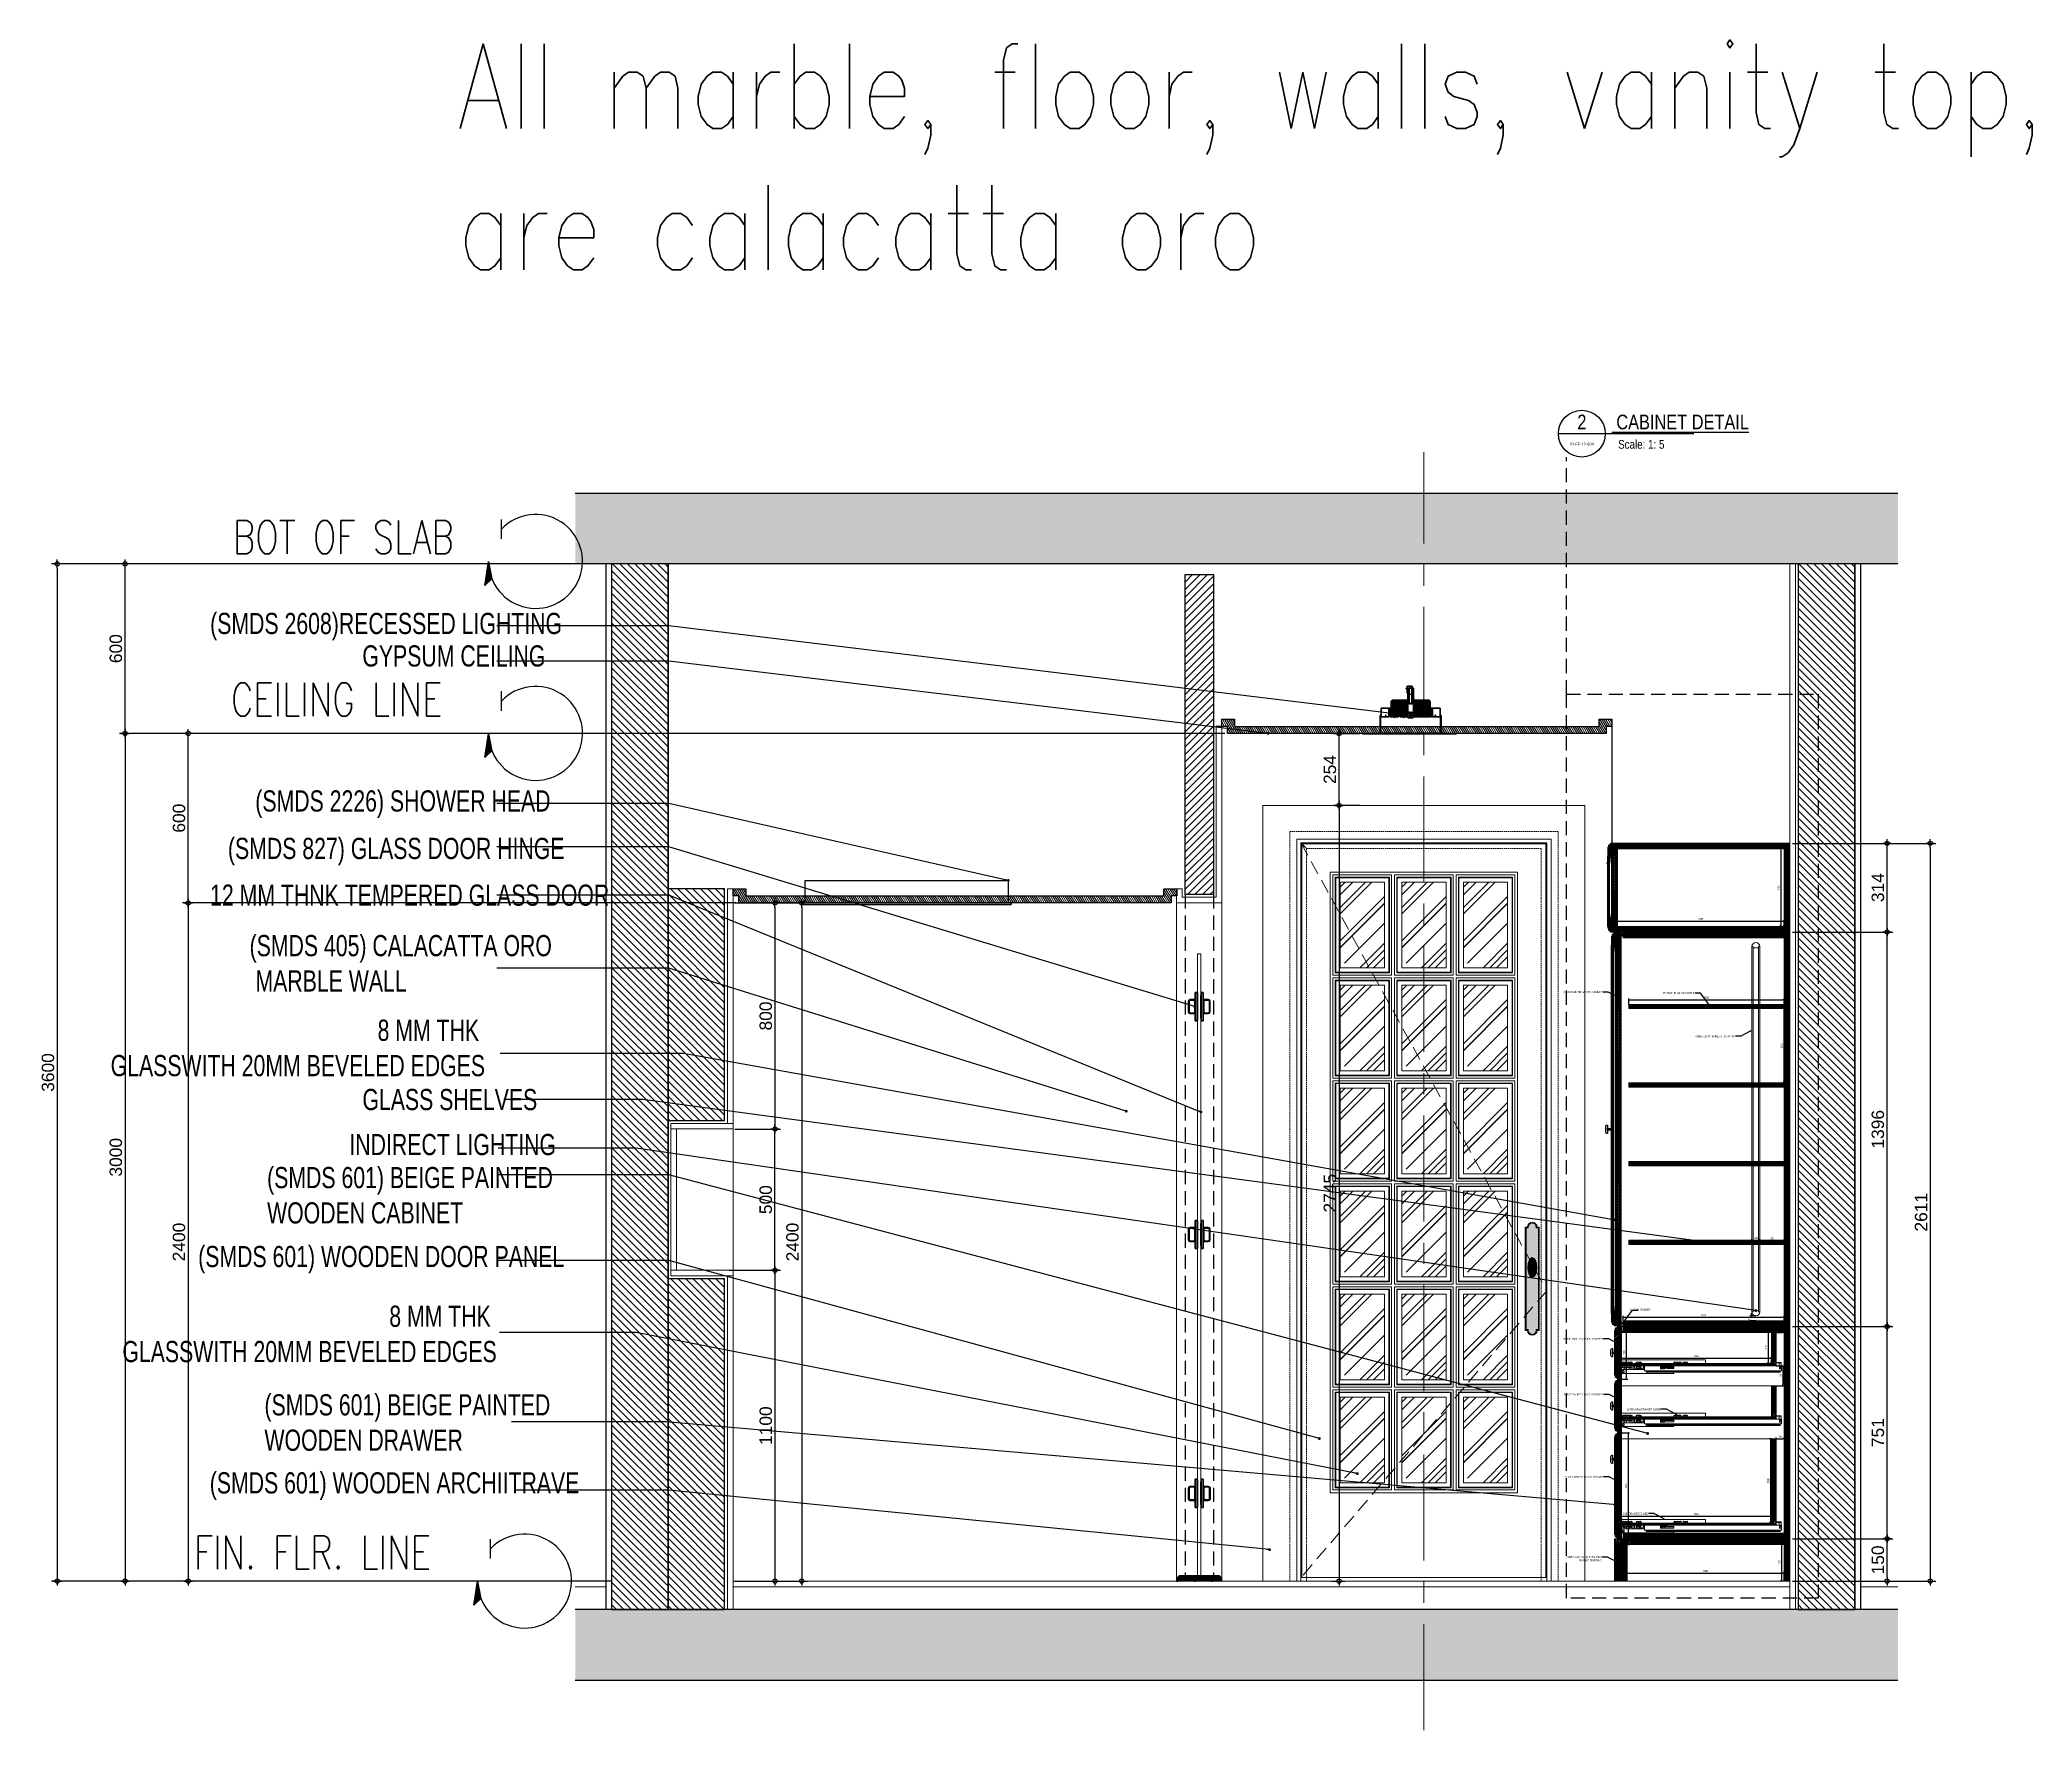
# Model space of a CAD drawing. Header units: inches. Extents: x 258415 to 640093, y 441672 to 945769.
# Drawn here: x 334032 to 341084, y 459196 to 465178 of the extents above; entities that cross this region are included whole.
import ezdxf
from ezdxf.enums import TextEntityAlignment as Align

# ---------------------------------------------------------------- set-up
doc = ezdxf.new("R2010")
doc.units = ezdxf.units.IN
doc.header["$MEASUREMENT"] = 0
for name, pattern in [('$0$DASHED', [0.75, 0.5, -0.25]), ('CENTERX2', [4, 2.5, -0.5, 0.5, -0.5]), ('DASHDOT', [18.5, 12, -3, 0.5, -3]), ('DASHED2', [0.375, 0.25, -0.125]), ('HIDDEN', [0.375, 0.25, -0.125])]:
    doc.linetypes.add(name, pattern=pattern)
for name, color, linetype, lineweight in [('06 Quincaillerie', 151, 'Continuous', 15), ('Beschlag', 5, 'Continuous', 35), ('Bronze', 40, 'Continuous', 0), ('CQ Glass', 4, 'Continuous', 0), ('CQ Glass Door', 4, 'Continuous', 0), ('CQ Gypsum Hatch', 8, 'Continuous', 20), ('CQ Hardware Accs.', 1, 'Continuous', 0), ('CQ Lighting', 5, 'Continuous', 0), ('CQ Marble', 6, 'Continuous', 0), ('CQ Mirror-Glass', 4, 'Continuous', 0), ('CQ Wood', 30, 'Continuous', 0), ('CQ wooh hatch', 8, 'HIDDEN', 18), ('Glass', 4, 'Continuous', 0)]:
    doc.layers.add(name, color=color, linetype=linetype, lineweight=lineweight)
for name, color, linetype in [('8', 8, 'Continuous'), ('CQ centerline', 8, 'Continuous'), ('CQ elevation arrow label', 1, 'Continuous'), ('CQ Grg Gypsum', 41, 'Continuous'), ('CQ Light Elevation', 4, 'Continuous'), ('CQ marble hatch', 8, 'Continuous'), ('CQ Plaster', 1, 'Continuous'), ('CQ SANITARY WARES', 212, 'Continuous'), ('CQ section wall', 3, 'Continuous'), ('CQ Section walls', 3, 'Continuous'), ('CQ SPOT DETAIL DIMENSION', 9, 'Continuous'), ('CQ spot detail elevation', 1, 'Continuous'), ('CQ SPOT DETAILS', 40, 'Continuous'), ('CQ text label', 3, 'Continuous'), ('CQ Wall hatch_CHB', 8, 'Continuous'), ('CQ Wall plan', 3, 'Continuous'), ('CQ_callout', 34, 'Continuous'), ('DIM', 251, 'Continuous'), ('Layer1', 1, 'Continuous'), ('P-SANITARY', 8, 'Continuous'), ('xref grd floor$2$CQ Wall hatch_CHB', 8, 'Continuous')]:
    doc.layers.add(name, color=color, linetype=linetype)
doc.styles.add('ARIAL', font='arial.ttf')
doc.styles.add('DIM 50', font='romans.shx', dxfattribs={"width": 0.75, "height": 100})
doc.styles.add('grid_250', font='romans.shx', dxfattribs={"width": 0.75, "height": 0.75})
doc.styles.add('ID-ROMANS', font='romans.shx', dxfattribs={"width": 0.8})
doc.styles.get("Standard").update_dxf_attribs({"font": 'arial.ttf'})
doc.dimstyles.new('chester 5', dxfattribs={"dimscale": 0.05, "dimtxt": 150, "dimasz": 100, "dimexe": 100, "dimexo": 0, "dimgap": 80, "dimtad": 1, "dimdec": 0, "dimzin": 0, "dimdsep": 46, "dimtxsty": 'Standard', "dimblk": 'DOT', "dimcen": 100, "dimclrd": 1, "dimclre": 1, "dimclrt": 3, "dimadec": 0, "dimazin": 0, "dimtfac": 1, "dimtdec": 0, "dimtofl": 0, "dimtmove": 0, "dimatfit": 3, "dimfxl": 1, "dimtolj": 1, "dimtzin": 0, "dimlwd": -1, "dimarcsym": 0})
doc.dimstyles.new('CQ Anno', dxfattribs={"dimscale": 40, "dimtxt": 2.2, "dimasz": 0.75, "dimexe": 1, "dimexo": 0.5, "dimgap": 0.5, "dimtad": 1, "dimrnd": 1, "dimdsep": 46, "dimtxsty": 'Standard', "dimblk": 'x-04-bw-gf-dim-50$0$DIM12', "dimcen": 0.0025, "dimdle": 0.5, "dimclrd": 8, "dimclre": 8, "dimclrt": 2, "dimazin": 2, "dimtfac": 1, "dimtix": 1, "dimtmove": 1, "dimatfit": 0, "dimfxl": 50, "dimtolj": 1, "dimtzin": 0, "dimlwd": -1, "dimarcsym": 1})
doc.dimstyles.get("Standard").update_dxf_attribs({"dimtxt": 0.18, "dimasz": 0.18, "dimexe": 0.18, "dimexo": 0.0625, "dimgap": 0.09, "dimtad": 0, "dimtih": 1, "dimtoh": 1, "dimdec": 4, "dimzin": 0, "dimdsep": 46, "dimtxsty": 'Standard', "dimcen": 0.09, "dimadec": 0, "dimazin": 0, "dimtfac": 1, "dimtdec": 4, "dimtofl": 0, "dimtmove": 0, "dimatfit": 3, "dimfxl": 1, "dimtolj": 1, "dimtzin": 0, "dimarcsym": 0})
pattern_1 = [(45, (0, 0), (-13.25825215, 13.25825215), [])]
pattern_2 = [(121.0285767, (-6464.915, -0.0223), (-5.35568947, -3.22165956), [])]
pattern_3 = [(45, (-358387.7804, -459723.8323), (-2.65165043, 2.65165043), [])]
pattern_4 = [(45, (-43267.899, 5598.1466), (-2.65165043, 2.65165043), [])]

# ---------------------------------------------------------------- blocks, each defined once
blk = doc.blocks.new('ARROW LEVEL')
at = {"layer": 'Layer1'}
blk.add_hatch(color=256, dxfattribs=at).paths.add_polyline_path([(412574, 433440), (412587.3, 433525.1), (412599.2, 433463.4)])
at = {"layer": 'CQ centerline'}
blk.add_line((412633, 433605.1, 0), (412633, 433674, 0), dxfattribs=at)
blk.add_arc((412753.7, 433525.1, 0), 166.3, 180, 136.51003, dxfattribs=at)
at = {"layer": 'Layer1', "elevation": 0}
blk.add_lwpolyline([(412574, 433440), (412587.3, 433525.1), (412599.2, 433463.4)], close=True, dxfattribs=at)
blk = doc.blocks.new('section c and d ff12')
at = {"layer": 'CQ Wall hatch_CHB', "ltscale": 300, "extrusion": (1.65644e-08, -2.02966e-09, 1)}
h = blk.add_hatch(dxfattribs=at)
h.set_pattern_fill('AR-CONC', color=256, scale=10, angle=-13.97142, style=0)
h.set_pattern_definition([(36.028577, (7745.6, -14615.695), (68.0890203, -23.40695), [7.5, -82.5]), (341.028577, (7745.6, -14615.695), (4.696116, 76.343932), [6, -66]), (86.480021, (7751.27, -14617.646), (72.7851354, 52.936981), [6.374019, -70.114211]), (32.212777, (7750.43, -14596.29), (99.570572, -41.829513), [11.25, -123.75]), (82.664212, (7758.72, -14599.77), (114.220033, 71.96377), [9.561034, -105.171376]), (337.21274, (7750.43, -14596.29), (114.220033, 71.96377), [9, -99]), (7.028577, (7758.923, -14603.554), (48.2040844, -53.482392), [7.5, -82.5]), (312.028577, (7758.92, -14603.55), (41.119588, 64.495185), [6, -66]), (57.480021, (7762.94, -14608.01), (89.323671, 11.012793), [6.374019, -70.114211]), (23.5285767, (7745.598, -14615.695), (9.2173322, 32.010976), [0, -65.2, 0, -67, 0, -66.25]), (353.528577, (7745.598, -14615.695), (35.0512903, 31.9228578), [0, -38.2, 0, -63.7, 0, -25.25]), (313.5285767, (7723.957, -14610.311), (51.2584374, -15.0772595), [0, -25, 0, -78, 0, -103.5]), (303.528577, (7714.253, -14607.897), (59.0102484, -4.3659754), [0, -32.5, 0, -51.8, 0, -73.5])])
h.paths.add_polyline_path([(327558, 463573.9), (327558, 463323.9), (332240.1, 463323.9), (332240.1, 463573.9)])
h.paths.add_polyline_path([(327558, 459623.9), (327558, 459373.9), (332240.1, 459373.9), (332240.1, 459623.9)])
at = {"layer": 'CQ Wall hatch_CHB'}
h = blk.add_hatch(dxfattribs=at)
h.set_pattern_fill('ANSI31,_O', color=8, scale=150)
h.set_pattern_definition(pattern_1)
h.paths.add_polyline_path([(327711.2, 463323.9), (327911.2, 463323.9), (327911.2, 459623.9), (327711.2, 459623.9)])
at = {"layer": 'CQ Wall hatch_CHB', "extrusion": (1.65644e-08, -2.02966e-09, 1)}
h = blk.add_hatch(dxfattribs=at)
h.set_pattern_fill('ANSI31,_O', color=8, scale=150)
h.set_pattern_definition([(45, (428482.763, 493517.67), (-13.258252, 13.258252), [])])
h.paths.add_polyline_path([(331911.2, 463323.9), (332111.2, 463323.9), (332111.2, 459623.9), (331911.2, 459623.9)])
at = {"layer": 'CQ Wall hatch_CHB'}
h = blk.add_hatch(dxfattribs=at)
h.set_pattern_fill('ANSI31,_O', color=8, scale=150)
h.set_pattern_definition(pattern_1)
h.paths.add_polyline_path([(331711.2, 462173.9), (331911.2, 462173.9), (331911.2, 461353.9), (331711.2, 461353.9)])
h = blk.add_hatch(dxfattribs=at)
h.set_pattern_fill('ANSI31,_O', color=8, scale=150)
h.set_pattern_definition(pattern_1)
h.paths.add_polyline_path([(331711.2, 460793.9), (331911.2, 460793.9), (331911.2, 459623.9), (331711.2, 459623.9)])
at = {"layer": 'CQ Marble', "lineweight": 0, "ltscale": 0.03}
for q in [(331681, 459623.9, 0), (331701, 462173.9, 0)]:
    blk.add_line((331681, 462173.9, 0), q, dxfattribs=at)
at = {"layer": 'CQ Marble', "lineweight": 0, "ltscale": 0.03, "elevation": 0}
for points in [[(327941.2, 463323.9), (327921.2, 463323.9), (327921.2, 459623.9), (327941.2, 459623.9)], [(331681, 461343.9), (331901.2, 461343.9), (331901.2, 461323.9), (331681, 461323.9)], [(331881.2, 461323.9), (331901.2, 461323.9), (331901.2, 460823.9), (331881.2, 460823.9)], [(331681, 460823.9), (331901.2, 460823.9), (331901.2, 460803.9), (331681, 460803.9)], [(331701, 460803.9), (331681, 460803.9), (331681, 459623.9), (331701, 459623.9)]]:
    blk.add_lwpolyline(points, close=True, dxfattribs=at)
blk.add_lwpolyline([(331701, 462173.9), (331701, 461343.9), (331681, 461343.9), (331681, 462173.9)], dxfattribs=at)
at = {"layer": 'CQ Marble', "lineweight": 0, "ltscale": 0.03, "extrusion": (1.65644e-08, -2.02966e-09, 1), "elevation": 0}
for points in [[(327691.2, 459723.9), (327558, 459723.9)], [(331681, 459723.9), (327941.2, 459723.9)], [(332240.1, 459723.9), (332131.2, 459723.9)], [(327691.2, 459703.9), (327558, 459703.9)], [(331681, 459703.9), (327941.2, 459703.9)], [(332240.1, 459703.9), (332131.2, 459703.9)]]:
    blk.add_lwpolyline(points, dxfattribs=at)
at = {"layer": 'CQ Plaster'}
for p, q in [((327691.2, 463323.9, 0), (327691.2, 459623.9, 0)), ((332131.2, 463323.9, 0), (332131.2, 459623.9, 0))]:
    blk.add_line(p, q, dxfattribs=at)
at = {"layer": 'CQ Section walls'}
for p, q in [((327711.2, 463323.9, 0), (327711.2, 459623.9, 0)), ((327911.2, 463323.9, 0), (327911.2, 459623.9, 0)), ((331911.2, 463323.9, 0), (331911.2, 459623.9, 0)), ((332111.2, 463323.9, 0), (332111.2, 459723.9, 0))]:
    blk.add_line(p, q, dxfattribs=at)
at = {"layer": 'CQ Section walls', "extrusion": (1.65644e-08, -2.02966e-09, 1), "elevation": 0}
for points in [[(332240.1, 463573.9), (327558, 463573.9)], [(327558, 463323.9), (332240.1, 463323.9)], [(327558, 459623.9), (332240.1, 459623.9)], [(332240.1, 459373.9), (327558, 459373.9)]]:
    blk.add_lwpolyline(points, dxfattribs=at)
blk.add_lwpolyline([(331911.2, 463323.9), (332111.2, 463323.9), (332111.2, 459623.9), (331911.2, 459623.9)], close=True, dxfattribs=at)
at = {"layer": 'CQ Section walls', "elevation": 0}
for points in [[(331711.2, 462173.9), (331911.2, 462173.9), (331911.2, 461353.9), (331711.2, 461353.9)], [(331711.2, 460793.9), (331911.2, 460793.9), (331911.2, 459623.9), (331711.2, 459623.9)]]:
    blk.add_lwpolyline(points, close=True, dxfattribs=at)
at = {"layer": 'CQ text label', "elevation": 0}
blk.add_lwpolyline([(327711.2, 463323.9), (327911.2, 463323.9), (327911.2, 459623.9), (327711.2, 459623.9)], close=True, dxfattribs=at)
blk = doc.blocks.new('agitus L_7110 elevation b')
at = {"layer": 'Beschlag'}
for p, q in [((118981.4, 2057), (118974.4, 2057)), ((118974.4, 2051), (118974.4, 2057)), ((118974.4, 2051), (118974.4, 1963)), ((118981.4, 2057), (118981.4, 2051)), ((118981.4, 2055.6), (118981.9, 2055.6)), ((118981.4, 2051), (118981.4, 1963)), ((118981.9, 2055.6), (118981.9, 2050.8)), ((118981.9, 1962.8), (118981.9, 2050.8)), ((118981.9, 2046.5), (118982.4, 2046.5)), ((118982.4, 2046.5), (118982.4, 2046.5)), ((118982.4, 2045), (118982.4, 2046.5)), ((118950.4, 1988), (118950.4, 2026)), ((118952.4, 1988), (118952.4, 2026)), ((118952.5, 1988), (118952.5, 2026)), ((118956.4, 2032), (118974.4, 2032)), ((118956.4, 2030), (118968.4, 2030)), ((118956.4, 2029.9), (118968.4, 2029.9)), ((118968.4, 1984.1), (118956.4, 1984.1)), ((118968.4, 1984), (118956.4, 1984)), ((118974.4, 1982), (118956.4, 1982)), ((118972.3, 2026), (118972.3, 1988)), ((118972.4, 2026), (118972.4, 1988)), ((118982.4, 2043.5), (118981.9, 2043.5)), ((118981.9, 2042), (118982.4, 2042)), ((118981.9, 2034), (118982.4, 2034)), ((118981.9, 2032), (118982.4, 2032)), ((118982.4, 2032), (118981.9, 2032)), ((118982.4, 1982), (118981.9, 1982)), ((118981.9, 1982), (118982.4, 1982)), ((118981.9, 1980), (118982.4, 1980)), ((118982.4, 2045), (118982.4, 2031)), ((118982.4, 2026), (118982.4, 2031)), ((118982.4, 1988), (118982.4, 2026)), ((118982.4, 1983), (118982.4, 1988)), ((118982.4, 1983), (118982.4, 1969)), ((118974.4, 1957), (118974.4, 1963)), ((118974.4, 1957), (118981.4, 1957)), ((118981.4, 1963), (118981.4, 1957)), ((118981.4, 1958), (118981.9, 1958)), ((118981.9, 1972), (118982.4, 1972)), ((118982.4, 1970.5), (118981.9, 1970.5)), ((118981.9, 1967.5), (118982.4, 1967.5)), ((118981.9, 1962.8), (118981.9, 1958)), ((118982.4, 1967.5), (118982.4, 1969)), ((118982.4, 1967.5), (118982.4, 1967.5))]:
    blk.add_line(p, q, dxfattribs=at)
for centre, radius, start, end in [((118956.4, 2026), 6, 90, 180), ((118956.4, 1988), 6, 180, 270), ((118956.4, 2026), 4, 90, 180), ((118956.4, 1988), 4, 180, 270), ((118956.4, 2026), 3.9, 90, 180), ((118956.4, 1988), 3.9, 180, 270), ((118968.4, 2026), 4, 0, 90), ((118968.4, 2026), 3.9, 0, 90), ((118968.4, 1988), 4, 270, 0), ((118968.4, 1988), 3.9, 270, 0)]:
    blk.add_arc(centre, radius, start, end, dxfattribs=at)
blk = doc.blocks.new('section glass door')
at = {"layer": 'CQ marble hatch', "ltscale": 1000}
h = blk.add_hatch(dxfattribs=at)
h.set_pattern_fill('ANSI36', color=256, scale=25, angle=90, style=0)
h.set_pattern_definition([(135, (833347.281, 105124.397), (-6.076698901, 1.657281518), [7.8125, -1.5625, 0, -1.5625])])
h.paths.add_polyline_path([(329961.2, 459743.9), (330101.2, 459743.9), (330111.2, 459733.9), (330111.2, 459723.9), (329951.2, 459723.9), (329951.2, 459733.9)])
at = {"layer": 'xref grd floor$2$CQ Wall hatch_CHB'}
h = blk.add_hatch(dxfattribs=at)
h.set_pattern_fill('ANSI31,_O', color=8, scale=150, angle=90)
h.set_pattern_definition([(135, (0, -37.929), (-13.25825215, -13.25825215), [])])
h.paths.add_polyline_path([(329981.2, 462153.9), (330081.2, 462153.9), (330081.2, 463285.9), (329981.2, 463285.9)])
at = {"layer": 'CQ Glass Door', "lineweight": 0, "elevation": 0}
blk.add_lwpolyline([(330037.2, 459743.9), (330025.2, 459743.9), (330025.2, 461943.9), (330037.2, 461943.9)], close=True, dxfattribs=at)
at = {"layer": 'CQ Marble', "lineweight": 0, "ltscale": 1000}
for p, q in [((329951.2, 459723.9, 0), (329951.2, 462748.9, 0)), ((329951.2, 462748.9, 0), (329971.2, 462748.9, 0)), ((330111.2, 462173.9, 0), (330091.2, 462173.9, 0)), ((330111.2, 459723.9, 0), (330111.2, 462173.9, 0))]:
    blk.add_line(p, q, dxfattribs=at)
at = {"layer": 'CQ Marble', "lineweight": 0, "ltscale": 1000, "elevation": 0}
for points in [[(330091.2, 462173.9), (330091.2, 462143.9), (329971.2, 462143.9), (329971.2, 462748.9)], [(330111.2, 462173.9), (330111.2, 462123.9), (329951.2, 462123.9), (329951.2, 462710.9)]]:
    blk.add_lwpolyline(points, dxfattribs=at)
at = {"layer": 'CQ Marble', "color": 6, "elevation": 0}
blk.add_lwpolyline([(329961.2, 459743.9), (330101.2, 459743.9), (330111.2, 459733.9), (330111.2, 459723.9), (329951.2, 459723.9), (329951.2, 459733.9)], close=True, dxfattribs=at)
at = {"layer": 'CQ section wall', "color": 251, "linetype": 'DASHED2', "ltscale": 200}
for p, q in [((329981.2, 462153.9, 0), (329981.2, 459723.9, 0)), ((330081.2, 462153.9, 0), (330081.2, 459723.9, 0))]:
    blk.add_line(p, q, dxfattribs=at)
at = {"layer": 'CQ Wall plan', "elevation": 0}
blk.add_lwpolyline([(329981.2, 462153.9), (330081.2, 462153.9), (330081.2, 463285.9), (329981.2, 463285.9)], close=True, dxfattribs=at)
at = {"layer": 'CQ Hardware Accs.'}
for p in [(211042.8, 459750.1, 0), (211042.8, 458943.4, 0), (211042.7, 458027.1, 0)]:
    blk.add_blockref('agitus L_7110 elevation b', p, dxfattribs=at)
at = {"layer": 'CQ Hardware Accs.', "xscale": -1, "rotation": 359.9999999999997}
for p in [(449019.6, 459750.1, 0), (449019.6, 458943.4, 0), (449019.6, 458027.1, 0)]:
    blk.add_blockref('agitus L_7110 elevation b', p, dxfattribs=at)
blk = doc.blocks.new('hansgrohe shower heaven')
at = {"layer": 'P-SANITARY', "elevation": 0, "flags": 128}
for points in [[(4975, -11126.2), (5695, -11126.2)], [(4975, -11126.2), (5695, -11126.2)], [(4975, -11126.2), (4975, -11206.2)], [(5695, -11126.2), (5695, -11206.2)], [(4965, -11206.2), (5705, -11206.2)], [(4965, -11206.2), (4965, -11211.2)], [(4965, -11211.2), (5705, -11211.2)], [(5705, -11206.2), (5705, -11211.2)]]:
    blk.add_lwpolyline(points, dxfattribs=at)
at = {"layer": 'P-SANITARY', "lineweight": 0, "elevation": 0, "flags": 128}
blk.add_lwpolyline([(5695, -11126.2), (5615, -11126.2)], dxfattribs=at)
at = {"layer": 'P-SANITARY', "lineweight": 0}
for centre in [(5005, -11211.2), (5010, -11211.2), (5015, -11211.2), (5020, -11211.2), (5025, -11211.2), (5030, -11211.2), (5035, -11211.2), (5040, -11211.2), (5045, -11211.2), (5050, -11211.2), (5055, -11211.2), (5060, -11211.2), (5065, -11211.2), (5070, -11211.2), (5075, -11211.2), (5080, -11211.2), (5085, -11211.2), (5090, -11211.2), (5095, -11211.2), (5100, -11211.2), (5105, -11211.2), (5110, -11211.2), (5115, -11211.2), (5120, -11211.2), (5125, -11211.2), (5130, -11211.2), (5135, -11211.2), (5140, -11211.2), (5145, -11211.2), (5150, -11211.2), (5155, -11211.2), (5160, -11211.2), (5165, -11211.2), (5170, -11211.2), (5175, -11211.2), (5180, -11211.2), (5185, -11211.2), (5190, -11211.2), (5195, -11211.2), (5200, -11211.2), (5205, -11211.2), (5210, -11211.2), (5215, -11211.2), (5220, -11211.2), (5225, -11211.2), (5230, -11211.2), (5235, -11211.2), (5240, -11211.2), (5245, -11211.2), (5250, -11211.2), (5255, -11211.2), (5260, -11211.2), (5265, -11211.2), (5270, -11211.2), (5275, -11211.2), (5280, -11211.2), (5285, -11211.2), (5290, -11211.2), (5295, -11211.2), (5300, -11211.2), (5305, -11211.2), (5310, -11211.2), (5315, -11211.2), (5320, -11211.2), (5325, -11211.2), (5330, -11211.2), (5335, -11211.2), (5340, -11211.2), (5345, -11211.2), (5350, -11211.2), (5355, -11211.2), (5360, -11211.2), (5365, -11211.2), (5370, -11211.2), (5375, -11211.2), (5380, -11211.2), (5385, -11211.2), (5390, -11211.2), (5395, -11211.2), (5400, -11211.2), (5405, -11211.2), (5410, -11211.2), (5415, -11211.2), (5420, -11211.2), (5425, -11211.2), (5430, -11211.2), (5435, -11211.2), (5440, -11211.2), (5445, -11211.2), (5450, -11211.2), (5455, -11211.2), (5460, -11211.2), (5465, -11211.2), (5470, -11211.2), (5475, -11211.2), (5480, -11211.2), (5485, -11211.2), (5490, -11211.2), (5495, -11211.2), (5500, -11211.2), (5505, -11211.2), (5510, -11211.2), (5515, -11211.2), (5520, -11211.2), (5525, -11211.2), (5530, -11211.2), (5535, -11211.2), (5540, -11211.2), (5545, -11211.2), (5550, -11211.2), (5555, -11211.2), (5560, -11211.2), (5565, -11211.2), (5570, -11211.2), (5575, -11211.2), (5580, -11211.2), (5585, -11211.2), (5590, -11211.2), (5595, -11211.2), (5600, -11211.2), (5605, -11211.2), (5610, -11211.2), (5615, -11211.2), (5620, -11211.2), (5625, -11211.2), (5630, -11211.2), (5635, -11211.2), (5640, -11211.2), (5645, -11211.2), (5650, -11211.2), (5655, -11211.2), (5660, -11211.2), (5665, -11211.2), (5670, -11211.2), (5675, -11211.2), (5680, -11211.2), (5685, -11211.2)]:
    blk.add_arc(centre, 1, 180, 0, dxfattribs=at)
blk = doc.blocks.new('T.HC0E0.HQ12 side 1')
at = {"layer": 'CQ Lighting', "color": 1, "lineweight": 35, "ltscale": 0.075295}
for p, q in [((441483.1, 518978.9), (441480, 518978.9)), ((441500, 518978.9), (441497, 518978.9))]:
    blk.add_line(p, q, dxfattribs=at)
at = {"layer": 'CQ Lighting', "color": 1, "lineweight": 35, "ltscale": 0.025628}
for p, q in [((441480, 518977.9), (441480, 518978.9)), ((441500, 518977.9), (441500, 518978.9))]:
    blk.add_line(p, q, dxfattribs=at)
at = {"layer": 'CQ Lighting', "color": 1, "lineweight": 13, "ltscale": 0.075295}
for p, q in [((441480, 518977.9), (441483.1, 518977.9)), ((441483.1, 518958.8), (441480, 518958.8)), ((441480, 518956.3), (441483.1, 518956.3)), ((441497, 518977.9), (441500, 518977.9)), ((441500, 518958.8), (441497, 518958.8)), ((441497, 518956.3), (441500, 518956.3))]:
    blk.add_line(p, q, dxfattribs=at)
at = {"layer": 'CQ Lighting', "color": 1, "lineweight": 35, "ltscale": 0.478033}
for p, q in [((441480, 518977.9), (441480, 518958.8)), ((441500, 518977.9), (441500, 518958.8))]:
    blk.add_line(p, q, dxfattribs=at)
at = {"layer": 'CQ Lighting', "color": 1, "lineweight": 35, "ltscale": 0.061872}
for p, q in [((441480, 518956.3), (441480, 518958.8)), ((441500, 518956.3), (441500, 518958.8))]:
    blk.add_line(p, q, dxfattribs=at)
at = {"layer": 'CQ Lighting', "color": 1, "lineweight": 35}
for p, q in [((441480, 518956.3), (441480, 518875.9)), ((441500, 518875.9), (441500, 518956.3)), ((441382.2, 518877.6), (441381.7, 518820.2)), ((441413.3, 518877.6), (441385.2, 518877.6)), ((441385.6, 518907.9), (441385.4, 518877.6)), ((441386, 518907.9), (441412, 518907.9)), ((441412.9, 518877.6), (441412.7, 518907.2)), ((441478.5, 518877.6), (441416, 518877.6)), ((441416.4, 518877.6), (441416.5, 518907.2)), ((441417.5, 518907.9), (441417.8, 518877.6)), ((441420.8, 518931), (441420.8, 518883.5)), ((441420.8, 518883.5), (441420.8, 518931)), ((441422.3, 518883.5), (441422.3, 518931)), ((441422.4, 518931), (441422.4, 518883.5)), ((441424.3, 518883.5), (441424.3, 518931)), ((441424.4, 518931), (441424.4, 518883.5)), ((441426.6, 518883.5), (441426.6, 518931)), ((441426.8, 518931), (441426.8, 518883.5)), ((441428.9, 518883.5), (441428.9, 518931)), ((441429.1, 518931), (441429.1, 518883.5)), ((441432, 518883.5), (441432, 518931)), ((441432.2, 518931), (441432.2, 518883.5)), ((441435.3, 518883.5), (441435.3, 518931)), ((441435.6, 518931), (441435.6, 518883.5)), ((441438.4, 518883.5), (441438.4, 518931)), ((441438.7, 518931), (441438.7, 518883.5)), ((441442.3, 518883.5), (441442.3, 518931)), ((441442.6, 518931), (441442.6, 518883.5)), ((441446.5, 518883.5), (441446.5, 518931)), ((441446.9, 518931), (441446.9, 518883.5)), ((441451, 518883.5), (441451, 518931)), ((441451.4, 518931), (441451.4, 518883.5)), ((441455.7, 518883.5), (441455.7, 518931)), ((441456.1, 518931), (441456.1, 518883.5)), ((441459.7, 518883.5), (441459.7, 518931)), ((441460.2, 518931), (441460.2, 518883.5)), ((441463.9, 518883.5), (441463.9, 518931)), ((441464.3, 518931), (441464.3, 518883.5)), ((441469.1, 518883.5), (441469.1, 518931)), ((441469.5, 518931), (441469.5, 518883.5)), ((441474.4, 518883.5), (441474.4, 518931)), ((441474.9, 518931), (441474.9, 518883.5)), ((441479.8, 518883.5), (441479.8, 518931)), ((441500.3, 518883.5), (441500.3, 518931)), ((441505.2, 518931), (441505.2, 518883.5)), ((441505.7, 518883.5), (441505.7, 518931)), ((441510.5, 518931), (441510.5, 518883.5)), ((441511, 518883.5), (441511, 518931)), ((441515.7, 518931), (441515.7, 518883.5)), ((441516.2, 518883.5), (441516.2, 518931)), ((441519.9, 518931), (441519.9, 518883.5)), ((441520.3, 518883.5), (441520.3, 518931)), ((441524, 518931), (441524, 518883.5)), ((441524.4, 518883.5), (441524.4, 518931)), ((441528.7, 518931), (441528.7, 518883.5)), ((441529.1, 518883.5), (441529.1, 518931)), ((441533.2, 518931), (441533.2, 518883.5)), ((441533.6, 518883.5), (441533.6, 518931)), ((441537.4, 518931), (441537.4, 518883.5)), ((441537.8, 518883.5), (441537.8, 518931)), ((441541.4, 518931), (441541.4, 518883.5)), ((441541.7, 518883.5), (441541.7, 518931)), ((441544.5, 518931), (441544.5, 518883.5)), ((441544.8, 518883.5), (441544.8, 518931)), ((441547.9, 518931), (441547.9, 518883.5)), ((441548.1, 518883.5), (441548.1, 518931)), ((441550.9, 518931), (441550.9, 518883.5)), ((441551.1, 518883.5), (441551.1, 518931)), ((441553.3, 518931), (441553.3, 518883.5)), ((441553.5, 518883.5), (441553.5, 518931)), ((441555.7, 518931), (441555.7, 518883.5)), ((441555.8, 518883.5), (441555.8, 518931)), ((441557.7, 518931), (441557.7, 518883.5)), ((441557.8, 518883.5), (441557.8, 518931)), ((441559.3, 518883.5), (441559.3, 518931)), ((441559.3, 518883.5), (441559.3, 518931)), ((441559.3, 518931), (441559.3, 518883.5)), ((441562.6, 518907.9), (441562.3, 518877.6)), ((441563.7, 518877.6), (441563.5, 518907.2)), ((441594.9, 518877.6), (441566.8, 518877.6)), ((441567.2, 518877.6), (441567.3, 518907.2)), ((441594, 518907.9), (441568.1, 518907.9)), ((441594.5, 518907.9), (441594.7, 518877.6)), ((441597.8, 518877.6), (441598.3, 518820.2)), ((441660.2, 518817.7), (441328.1, 518817.7)), ((441352, 518818.7), (441486.6, 518818.7)), ((441352, 518817.7), (441486.6, 518817.7)), ((441594.9, 518816.9), (441385.2, 518816.9)), ((441493.5, 518818.7), (441628, 518818.7)), ((441493.5, 518817.7), (441628, 518817.7))]:
    blk.add_line(p, q, dxfattribs=at)
at = {"layer": 'CQ Lighting', "color": 1, "lineweight": 35, "ltscale": 0.025}
for p, q in [((441482.8, 518978.9), (441483.8, 518978.9)), ((441490.8, 518978.9), (441490.8, 518979.9)), ((441494.8, 518978.9), (441494.8, 518979.9)), ((441501.8, 518978.9), (441502.8, 518978.9))]:
    blk.add_line(p, q, dxfattribs=at)
at = {"layer": 'CQ Lighting', "color": 1, "lineweight": 35, "ltscale": 0.082916}
for p, q in [((441486.4, 518978.9), (441483.1, 518978.9)), ((441497, 518978.9), (441493.7, 518978.9))]:
    blk.add_line(p, q, dxfattribs=at)
at = {"layer": 'CQ Lighting', "color": 1, "lineweight": 13, "ltscale": 0.025628}
for p, q in [((441483.1, 518978.9), (441483.1, 518977.9)), ((441497, 518977.9), (441497, 518978.9))]:
    blk.add_line(p, q, dxfattribs=at)
at = {"layer": 'CQ Lighting', "color": 1, "lineweight": 13, "ltscale": 0.478033}
for p, q in [((441483.1, 518977.9), (441483.1, 518958.8)), ((441485.3, 518977.4), (441485.3, 518958.3)), ((441486.4, 518958.1), (441486.4, 518977.2)), ((441493.7, 518977.2), (441493.7, 518958.1)), ((441494.8, 518958.3), (441494.8, 518977.4)), ((441497, 518958.8), (441497, 518977.9))]:
    blk.add_line(p, q, dxfattribs=at)
at = {"layer": 'CQ Lighting', "color": 1, "lineweight": 13, "ltscale": 0.061872}
for p, q in [((441483.1, 518958.8), (441483.1, 518956.3)), ((441497, 518956.3), (441497, 518958.8))]:
    blk.add_line(p, q, dxfattribs=at)
at = {"layer": 'CQ Lighting', "color": 1, "lineweight": 13, "ltscale": 0.055279}
for p, q in [((441485.3, 518956.3), (441483.1, 518956.3)), ((441497, 518956.3), (441494.8, 518956.3))]:
    blk.add_line(p, q, dxfattribs=at)
at = {"layer": 'CQ Lighting', "color": 1, "lineweight": 13}
for p, q in [((441483.1, 518956.3), (441483.1, 518925.7)), ((441485.3, 518956.3), (441485.3, 518925.7)), ((441486.4, 518925.7), (441486.4, 518956.3)), ((441493.7, 518956.3), (441493.7, 518925.7)), ((441494.8, 518925.7), (441494.8, 518956.3)), ((441497, 518925.7), (441497, 518956.3)), ((441385.2, 518877.6), (441385.2, 518820.2)), ((441386, 518907.9), (441386, 518877.6)), ((441413.1, 518877.6), (441413, 518906.9)), ((441416.2, 518877.6), (441416.3, 518906.9)), ((441563.9, 518877.6), (441563.8, 518906.9)), ((441567, 518877.6), (441567.1, 518906.9)), ((441594, 518907.9), (441594, 518877.6)), ((441594.9, 518877.6), (441594.9, 518820.2)), ((441385.2, 518820.2), (441594.9, 518820.2))]:
    blk.add_line(p, q, dxfattribs=at)
at = {"layer": 'CQ Lighting', "color": 1, "lineweight": 35, "ltscale": 0.017678}
for p, q in [((441483.5, 518982.3), (441484, 518982.8)), ((441486.6, 518818.7), (441487.3, 518818.7)), ((441492.7, 518818.7), (441493.5, 518818.7))]:
    blk.add_line(p, q, dxfattribs=at)
at = {"layer": 'CQ Lighting', "color": 1, "lineweight": 35, "ltscale": 0.0325}
blk.add_line((441483.5, 518981), (441483.5, 518982.3), dxfattribs=at)
at = {"layer": 'CQ Lighting', "color": 1, "lineweight": 35, "ltscale": 0.0125}
for p, q in [((441484, 518981), (441483.5, 518981)), ((441484, 518985.6), (441484.5, 518985.6)), ((441501.1, 518985.6), (441501.6, 518985.6)), ((441501.1, 518961.4), (441501.6, 518961.4)), ((441501.6, 518982.9), (441502.1, 518982.9)), ((441501.6, 518971.9), (441501.6, 518971.4))]:
    blk.add_line(p, q, dxfattribs=at)
at = {"layer": 'CQ Lighting', "color": 1, "lineweight": 35, "ltscale": 0.005}
blk.add_line((441483.8, 518978.9), (441484, 518978.9), dxfattribs=at)
at = {"layer": 'CQ Lighting', "color": 1, "lineweight": 35, "ltscale": 0.1675}
for p, q in [((441484, 518985.6), (441484, 518978.9)), ((441501.6, 518985.6), (441501.6, 518978.9))]:
    blk.add_line(p, q, dxfattribs=at)
at = {"layer": 'CQ Lighting', "color": 1, "lineweight": 35, "ltscale": 0.415}
blk.add_line((441484.5, 518985.6), (441501.1, 518985.6), dxfattribs=at)
at = {"layer": 'CQ Lighting', "color": 1, "lineweight": 13, "ltscale": 0.1675}
for p, q in [((441484.5, 518985.6), (441484.5, 518978.9)), ((441501.1, 518985.6), (441501.1, 518978.9))]:
    blk.add_line(p, q, dxfattribs=at)
at = {"layer": 'CQ Lighting', "color": 1, "lineweight": 13, "ltscale": 0.027639}
for p, q in [((441486.4, 518978.3), (441485.3, 518978.3)), ((441494.8, 518978.3), (441493.7, 518978.3)), ((441485.3, 518925.7), (441486.4, 518925.7)), ((441494.8, 518925.7), (441493.7, 518925.7))]:
    blk.add_line(p, q, dxfattribs=at)
at = {"layer": 'CQ Lighting', "color": 1, "lineweight": 13, "ltscale": 0.020749}
for p, q in [((441485.3, 518978.3), (441485.3, 518977.4)), ((441494.8, 518977.4), (441494.8, 518978.3))]:
    blk.add_line(p, q, dxfattribs=at)
at = {"layer": 'CQ Lighting', "color": 1, "lineweight": 13, "ltscale": 0.050093}
for p, q in [((441485.3, 518958.3), (441485.3, 518956.3)), ((441494.8, 518956.3), (441494.8, 518958.3))]:
    blk.add_line(p, q, dxfattribs=at)
at = {"layer": 'CQ Lighting', "color": 1, "lineweight": 13, "ltscale": 0.027637}
for p, q in [((441485.3, 518956.3), (441486.4, 518956.3)), ((441493.7, 518956.3), (441494.8, 518956.3))]:
    blk.add_line(p, q, dxfattribs=at)
at = {"layer": 'CQ Lighting', "color": 1, "lineweight": 13, "ltscale": 0.016667}
for p, q in [((441486.4, 518978.3), (441486.4, 518978.9)), ((441493.7, 518978.3), (441493.7, 518978.9))]:
    blk.add_line(p, q, dxfattribs=at)
at = {"layer": 'CQ Lighting', "color": 1, "lineweight": 35, "ltscale": 0.183578}
for p, q in [((441493.7, 518978.9), (441486.4, 518978.9)), ((441486.4, 518977.9), (441493.7, 518977.9))]:
    blk.add_line(p, q, dxfattribs=at)
at = {"layer": 'CQ Lighting', "color": 1, "lineweight": 13, "ltscale": 0.008333}
for p, q in [((441486.4, 518978.3), (441486.4, 518977.9)), ((441493.7, 518978.3), (441493.7, 518977.9))]:
    blk.add_line(p, q, dxfattribs=at)
at = {"layer": 'CQ Lighting', "color": 1, "lineweight": 13, "ltscale": 0.183578}
for p, q in [((441493.7, 518978.3), (441486.4, 518978.3)), ((441486.4, 518977.2), (441493.7, 518977.2)), ((441486.4, 518958.1), (441493.7, 518958.1)), ((441486.4, 518956.3), (441493.7, 518956.3)), ((441493.7, 518925.7), (441486.4, 518925.7)), ((441486.4, 518924.6), (441493.7, 518924.6)), ((441486.4, 518922.4), (441493.7, 518922.4))]:
    blk.add_line(p, q, dxfattribs=at)
at = {"layer": 'CQ Lighting', "color": 1, "lineweight": 13, "ltscale": 0.018306}
for p, q in [((441486.4, 518977.9), (441486.4, 518977.2)), ((441493.7, 518977.2), (441493.7, 518977.9))]:
    blk.add_line(p, q, dxfattribs=at)
at = {"layer": 'CQ Lighting', "color": 1, "lineweight": 13, "ltscale": 0.044194}
for p, q in [((441486.4, 518958.1), (441486.4, 518956.3)), ((441493.7, 518956.3), (441493.7, 518958.1))]:
    blk.add_line(p, q, dxfattribs=at)
at = {"layer": 'CQ Lighting', "color": 1, "lineweight": 35, "ltscale": 0.006126}
blk.add_line((441491.1, 518979.9), (441490.8, 518979.9), dxfattribs=at)
at = {"layer": 'CQ Lighting', "color": 1, "lineweight": 35, "ltscale": 0.093874}
blk.add_line((441494.8, 518979.9), (441491.1, 518979.9), dxfattribs=at)
at = {"layer": 'CQ Lighting', "color": 1, "lineweight": 35, "ltscale": 0.040192}
for p, q in [((441501.6, 518978.9), (441500, 518978.9)), ((441501.6, 518976.9), (441500, 518976.9)), ((441505.8, 518978.9), (441504.2, 518978.9)), ((441505.8, 518976.9), (441504.2, 518976.9))]:
    blk.add_line(p, q, dxfattribs=at)
at = {"layer": 'CQ Lighting', "color": 1, "lineweight": 35, "ltscale": 0.007833}
blk.add_line((441500.4, 518971.9), (441500, 518971.9), dxfattribs=at)
at = {"layer": 'CQ Lighting', "color": 1, "lineweight": 13, "ltscale": 0.027501}
blk.add_line((441501.1, 518971.4), (441500, 518971.4), dxfattribs=at)
at = {"layer": 'CQ Lighting', "color": 1, "lineweight": 35, "ltscale": 0.027501}
blk.add_line((441500, 518961.4), (441501.1, 518961.4), dxfattribs=at)
at = {"layer": 'CQ Lighting', "color": 1, "lineweight": 13, "ltscale": 0.125}
blk.add_line((441500.4, 518971.9), (441500.4, 518976.9), dxfattribs=at)
at = {"layer": 'CQ Lighting', "color": 1, "lineweight": 35, "ltscale": 0.032167}
blk.add_line((441501.6, 518971.9), (441500.4, 518971.9), dxfattribs=at)
at = {"layer": 'CQ Lighting', "color": 1, "lineweight": 13, "ltscale": 0.0125}
for p, q in [((441501.1, 518971.9), (441501.1, 518971.4)), ((441501.6, 518971.4), (441501.1, 518971.4)), ((441490.3, 518882.1), (441489.8, 518882.1))]:
    blk.add_line(p, q, dxfattribs=at)
at = {"layer": 'CQ Lighting', "color": 1, "lineweight": 13, "ltscale": 0.25}
blk.add_line((441501.1, 518971.4), (441501.1, 518961.4), dxfattribs=at)
at = {"layer": 'CQ Lighting', "color": 1, "lineweight": 35, "ltscale": 0.012718}
blk.add_line((441502.1, 518984.1), (441501.6, 518984.2), dxfattribs=at)
at = {"layer": 'CQ Lighting', "color": 1, "lineweight": 35, "ltscale": 0.004808}
blk.add_line((441501.6, 518978.9), (441501.8, 518978.9), dxfattribs=at)
at = {"layer": 'CQ Lighting', "color": 1, "lineweight": 13, "ltscale": 0.05}
for p, q in [((441501.6, 518976.9), (441501.6, 518978.9)), ((441504.2, 518976.9), (441504.2, 518978.9))]:
    blk.add_line(p, q, dxfattribs=at)
at = {"layer": 'CQ Lighting', "color": 1, "lineweight": 35, "ltscale": 0.064615}
for p, q in [((441501.6, 518978.9), (441504.2, 518978.9)), ((441501.6, 518976.9), (441504.2, 518976.9))]:
    blk.add_line(p, q, dxfattribs=at)
at = {"layer": 'CQ Lighting', "color": 1, "lineweight": 35, "ltscale": 0.125}
blk.add_line((441501.6, 518971.9), (441501.6, 518976.9), dxfattribs=at)
at = {"layer": 'CQ Lighting', "color": 1, "lineweight": 35, "ltscale": 0.25}
blk.add_line((441501.6, 518971.4), (441501.6, 518961.4), dxfattribs=at)
at = {"layer": 'CQ Lighting', "color": 1, "lineweight": 35, "ltscale": 0.03}
blk.add_line((441502.1, 518982.9), (441502.1, 518984.1), dxfattribs=at)
at = {"layer": 'CQ Lighting', "color": 1, "lineweight": 35, "ltscale": 0.05}
for p, q in [((441505.8, 518976.9), (441505.8, 518978.9)), ((441350, 518818.7), (441352, 518818.7)), ((441487.2, 518817.7), (441489.2, 518817.7)), ((441487.3, 518818.7), (441489.3, 518818.7)), ((441492.7, 518818.7), (441490.7, 518818.7)), ((441492.8, 518817.7), (441490.8, 518817.7)), ((441628, 518818.7), (441630, 518818.7))]:
    blk.add_line(p, q, dxfattribs=at)
at = {"layer": 'CQ Lighting', "color": 1, "lineweight": 35, "ltscale": 0.125005}
for p, q in [((441382.2, 518877.6), (441382.3, 518882.6)), ((441597.8, 518877.6), (441597.8, 518882.6))]:
    blk.add_line(p, q, dxfattribs=at)
at = {"layer": 'CQ Lighting', "color": 1, "lineweight": 35, "ltscale": 0.07375}
for p, q in [((441385.2, 518877.6), (441382.2, 518877.6)), ((441597.8, 518877.6), (441594.9, 518877.6))]:
    blk.add_line(p, q, dxfattribs=at)
at = {"layer": 'CQ Lighting', "color": 1, "lineweight": 35, "ltscale": 0.076233}
blk.add_line((441385.3, 518882.6), (441382.3, 518882.6), dxfattribs=at)
at = {"layer": 'CQ Lighting', "color": 1, "lineweight": 35, "ltscale": 0.018807}
blk.add_line((441384.2, 518877.6), (441385, 518877.6), dxfattribs=at)
at = {"layer": 'CQ Lighting', "color": 1, "lineweight": 35, "ltscale": 0.150785}
for p, q in [((441385.4, 518883.6), (441385, 518877.6)), ((441594.7, 518883.6), (441595.1, 518877.6))]:
    blk.add_line(p, q, dxfattribs=at)
at = {"layer": 'CQ Lighting', "color": 1, "lineweight": 35, "ltscale": 0.010601}
for p, q in [((441386, 518907.9), (441385.6, 518907.9)), ((441459.2, 518936.8), (441458.8, 518936.8)), ((441458.8, 518877.7), (441459.2, 518877.7)), ((441520.9, 518936.8), (441521.3, 518936.8)), ((441521.3, 518877.7), (441520.9, 518877.7)), ((441594.5, 518907.9), (441594, 518907.9))]:
    blk.add_line(p, q, dxfattribs=at)
at = {"layer": 'CQ Lighting', "color": 1, "lineweight": 35, "ltscale": 0.025749}
for p, q in [((441412, 518907.9), (441412.7, 518907.2)), ((441417.3, 518907.9), (441416.5, 518907.2)), ((441562.8, 518907.9), (441563.5, 518907.2)), ((441568.1, 518907.9), (441567.3, 518907.2))]:
    blk.add_line(p, q, dxfattribs=at)
at = {"layer": 'CQ Lighting', "color": 1, "lineweight": 35, "ltscale": 0.13185}
for p, q in [((441417.3, 518907.9), (441412, 518907.9)), ((441568.1, 518907.9), (441562.8, 518907.9))]:
    blk.add_line(p, q, dxfattribs=at)
at = {"layer": 'CQ Lighting', "color": 1, "lineweight": 35, "ltscale": 0.106851}
for p, q in [((441416.8, 518907.4), (441412.5, 518907.4)), ((441567.6, 518907.4), (441563.3, 518907.4))]:
    blk.add_line(p, q, dxfattribs=at)
at = {"layer": 'CQ Lighting', "color": 1, "lineweight": 35, "ltscale": 0.008877}
for p, q in [((441412.7, 518907.2), (441413, 518906.9)), ((441416.5, 518907.2), (441416.3, 518906.9)), ((441563.5, 518907.2), (441563.8, 518906.9))]:
    blk.add_line(p, q, dxfattribs=at)
at = {"layer": 'CQ Lighting', "color": 1, "lineweight": 35, "ltscale": 0.125019}
for p, q in [((441413.3, 518877.6), (441413.4, 518882.6)), ((441416, 518877.6), (441415.9, 518882.6)), ((441564.1, 518877.6), (441564.2, 518882.6)), ((441566.8, 518877.6), (441566.7, 518882.6))]:
    blk.add_line(p, q, dxfattribs=at)
at = {"layer": 'CQ Lighting', "color": 1, "lineweight": 35, "ltscale": 0.063136}
for p, q in [((441415.9, 518882.6), (441413.4, 518882.6)), ((441566.7, 518882.6), (441564.2, 518882.6))]:
    blk.add_line(p, q, dxfattribs=at)
at = {"layer": 'CQ Lighting', "color": 1, "lineweight": 35, "ltscale": 0.006255}
for p, q in [((441417.3, 518907.9), (441417.5, 518907.9)), ((441562.6, 518907.9), (441562.8, 518907.9))]:
    blk.add_line(p, q, dxfattribs=at)
at = {"layer": 'CQ Lighting', "color": 1, "lineweight": 13, "ltscale": 0.001089}
for p, q in [((441420.8, 518931), (441420.8, 518931)), ((441420.8, 518883.5), (441420.8, 518883.5)), ((441421.4, 518932.4), (441421.3, 518932.4)), ((441421.3, 518882.1), (441421.4, 518882.1)), ((441425.2, 518936.2), (441425.2, 518936.2)), ((441425.2, 518878.3), (441425.2, 518878.3)), ((441554.9, 518936.2), (441554.9, 518936.2)), ((441554.9, 518878.3), (441554.9, 518878.3)), ((441558.7, 518932.4), (441558.7, 518932.4)), ((441558.7, 518882.1), (441558.7, 518882.1)), ((441559.3, 518931), (441559.3, 518931)), ((441559.3, 518883.5), (441559.3, 518883.5))]:
    blk.add_line(p, q, dxfattribs=at)
at = {"layer": 'CQ Lighting', "color": 1, "lineweight": 35, "ltscale": 0.135098}
for p, q in [((441425.2, 518936.2), (441421.3, 518932.4)), ((441425.2, 518936.2), (441421.3, 518932.4)), ((441425.2, 518878.3), (441421.3, 518882.1)), ((441425.2, 518936.2), (441421.4, 518932.4)), ((441425.2, 518878.3), (441421.4, 518882.1)), ((441554.9, 518936.2), (441558.7, 518932.4)), ((441554.9, 518936.2), (441558.7, 518932.4)), ((441554.9, 518936.2), (441558.7, 518932.4)), ((441554.9, 518878.3), (441558.7, 518882.1)), ((441554.9, 518878.3), (441558.7, 518882.1))]:
    blk.add_line(p, q, dxfattribs=at)
at = {"layer": 'CQ Lighting', "color": 1, "lineweight": 13, "ltscale": 0.002171}
for p, q in [((441422.4, 518931), (441422.3, 518931)), ((441422.3, 518883.5), (441422.4, 518883.5)), ((441423, 518932.4), (441422.9, 518932.4)), ((441422.9, 518882.1), (441423, 518882.1)), ((441426.8, 518936.2), (441426.7, 518936.2)), ((441426.7, 518878.3), (441426.8, 518878.3)), ((441553.3, 518936.2), (441553.4, 518936.2)), ((441553.4, 518878.3), (441553.3, 518878.3)), ((441557.1, 518932.4), (441557.2, 518932.4)), ((441557.2, 518882.1), (441557.1, 518882.1)), ((441557.7, 518931), (441557.8, 518931)), ((441557.8, 518883.5), (441557.7, 518883.5))]:
    blk.add_line(p, q, dxfattribs=at)
at = {"layer": 'CQ Lighting', "color": 1, "lineweight": 35, "ltscale": 0.134331}
for p, q in [((441426.7, 518936.2), (441422.9, 518932.4)), ((441426.7, 518878.3), (441422.9, 518882.1)), ((441426.8, 518936.2), (441423, 518932.4)), ((441426.8, 518878.3), (441423, 518882.1)), ((441553.3, 518936.2), (441557.1, 518932.4)), ((441553.3, 518878.3), (441557.1, 518882.1)), ((441553.4, 518936.2), (441557.2, 518932.4)), ((441553.4, 518878.3), (441557.2, 518882.1))]:
    blk.add_line(p, q, dxfattribs=at)
at = {"layer": 'CQ Lighting', "color": 1, "lineweight": 13, "ltscale": 0.003235}
for p, q in [((441424.4, 518931), (441424.3, 518931)), ((441424.3, 518883.5), (441424.4, 518883.5)), ((441425, 518932.4), (441424.8, 518932.4)), ((441424.8, 518882.1), (441425, 518882.1)), ((441428.7, 518936.2), (441428.5, 518936.2)), ((441428.5, 518878.3), (441428.7, 518878.3)), ((441551.4, 518936.2), (441551.5, 518936.2)), ((441551.5, 518878.3), (441551.4, 518878.3))]:
    blk.add_line(p, q, dxfattribs=at)
at = {"layer": 'CQ Lighting', "color": 1, "lineweight": 35, "ltscale": 0.133069}
for p, q in [((441428.5, 518936.2), (441424.8, 518932.4)), ((441428.5, 518878.3), (441424.8, 518882.1)), ((441428.7, 518936.2), (441425, 518932.4)), ((441428.7, 518878.3), (441425, 518882.1)), ((441551.4, 518936.2), (441555.1, 518932.4)), ((441551.4, 518878.3), (441555.1, 518882.1)), ((441551.5, 518936.2), (441555.2, 518932.4)), ((441551.5, 518878.3), (441555.2, 518882.1))]:
    blk.add_line(p, q, dxfattribs=at)
at = {"layer": 'CQ Lighting', "color": 1, "lineweight": 35, "ltscale": 0.001089}
for p, q in [((441426.6, 518936.8), (441426.6, 518936.8)), ((441426.6, 518877.7), (441426.6, 518877.7)), ((441553.5, 518936.8), (441553.5, 518936.8)), ((441553.5, 518877.7), (441553.5, 518877.7))]:
    blk.add_line(p, q, dxfattribs=at)
at = {"layer": 'CQ Lighting', "color": 1, "lineweight": 35, "ltscale": 0.036159}
for p, q in [((441428.1, 518936.8), (441426.6, 518936.8)), ((441552, 518936.8), (441553.5, 518936.8))]:
    blk.add_line(p, q, dxfattribs=at)
at = {"layer": 'CQ Lighting', "color": 1, "lineweight": 13, "ltscale": 0.004275}
for p, q in [((441426.8, 518931), (441426.6, 518931)), ((441426.6, 518883.5), (441426.8, 518883.5)), ((441427.3, 518932.4), (441427.2, 518932.4)), ((441427.2, 518882.1), (441427.3, 518882.1)), ((441430.9, 518936.2), (441430.8, 518936.2)), ((441430.8, 518878.3), (441430.9, 518878.3)), ((441549.1, 518936.2), (441549.3, 518936.2)), ((441549.3, 518878.3), (441549.1, 518878.3)), ((441552.7, 518932.4), (441552.9, 518932.4)), ((441552.9, 518882.1), (441552.7, 518882.1))]:
    blk.add_line(p, q, dxfattribs=at)
at = {"layer": 'CQ Lighting', "color": 1, "lineweight": 35, "ltscale": 0.036069}
for p, q in [((441428.1, 518877.7), (441426.6, 518877.7)), ((441552, 518877.7), (441553.5, 518877.7))]:
    blk.add_line(p, q, dxfattribs=at)
at = {"layer": 'CQ Lighting', "color": 1, "lineweight": 35, "ltscale": 0.131337}
for p, q in [((441430.8, 518936.2), (441427.2, 518932.4)), ((441430.8, 518878.3), (441427.2, 518882.1)), ((441430.9, 518936.2), (441427.3, 518932.4)), ((441430.9, 518878.3), (441427.3, 518882.1)), ((441549.1, 518936.2), (441552.7, 518932.4)), ((441549.1, 518878.3), (441552.7, 518882.1)), ((441549.3, 518936.2), (441552.9, 518932.4)), ((441549.3, 518878.3), (441552.9, 518882.1))]:
    blk.add_line(p, q, dxfattribs=at)
at = {"layer": 'CQ Lighting', "color": 1, "lineweight": 35, "ltscale": 0.002171}
for p, q in [((441428.1, 518936.8), (441428.1, 518936.8)), ((441428.1, 518877.7), (441428.1, 518877.7)), ((441551.9, 518936.8), (441552, 518936.8)), ((441552, 518877.7), (441551.9, 518877.7))]:
    blk.add_line(p, q, dxfattribs=at)
at = {"layer": 'CQ Lighting', "color": 1, "lineweight": 35, "ltscale": 0.044035}
for p, q in [((441429.9, 518936.8), (441428.1, 518936.8)), ((441550.2, 518936.8), (441551.9, 518936.8))]:
    blk.add_line(p, q, dxfattribs=at)
at = {"layer": 'CQ Lighting', "color": 1, "lineweight": 35, "ltscale": 0.043948}
for p, q in [((441429.9, 518877.7), (441428.1, 518877.7)), ((441486.8, 518893.6), (441485, 518893.6)), ((441495, 518893.6), (441493.3, 518893.6)), ((441550.2, 518877.7), (441551.9, 518877.7))]:
    blk.add_line(p, q, dxfattribs=at)
at = {"layer": 'CQ Lighting', "color": 1, "lineweight": 13, "ltscale": 0.005084}
for p, q in [((441429.1, 518931), (441428.9, 518931)), ((441428.9, 518883.5), (441429.1, 518883.5)), ((441429.7, 518932.4), (441429.5, 518932.4)), ((441429.5, 518882.1), (441429.7, 518882.1)), ((441433.2, 518936.2), (441433, 518936.2)), ((441433, 518878.3), (441433.2, 518878.3)), ((441546.9, 518936.2), (441547.1, 518936.2)), ((441547.1, 518878.3), (441546.9, 518878.3)), ((441550.4, 518932.4), (441550.6, 518932.4)), ((441550.6, 518882.1), (441550.4, 518882.1)), ((441550.9, 518931), (441551.1, 518931)), ((441551.1, 518883.5), (441550.9, 518883.5))]:
    blk.add_line(p, q, dxfattribs=at)
at = {"layer": 'CQ Lighting', "color": 1, "lineweight": 35, "ltscale": 0.129637}
for p, q in [((441433, 518936.2), (441429.5, 518932.4)), ((441546.9, 518936.2), (441550.4, 518932.4)), ((441547.1, 518936.2), (441550.6, 518932.4))]:
    blk.add_line(p, q, dxfattribs=at)
at = {"layer": 'CQ Lighting', "color": 1, "lineweight": 35, "ltscale": 0.129636}
for p, q in [((441433, 518878.3), (441429.5, 518882.1)), ((441433.2, 518936.2), (441429.7, 518932.4)), ((441433.2, 518878.3), (441429.7, 518882.1)), ((441546.9, 518878.3), (441550.4, 518882.1)), ((441547.1, 518878.3), (441550.6, 518882.1))]:
    blk.add_line(p, q, dxfattribs=at)
at = {"layer": 'CQ Lighting', "color": 1, "lineweight": 35, "ltscale": 0.003235}
for p, q in [((441430, 518936.8), (441429.9, 518936.8)), ((441429.9, 518877.7), (441430, 518877.7)), ((441550, 518936.8), (441550.2, 518936.8)), ((441550.2, 518877.7), (441550, 518877.7))]:
    blk.add_line(p, q, dxfattribs=at)
at = {"layer": 'CQ Lighting', "color": 1, "lineweight": 35, "ltscale": 0.051704}
for p, q in [((441432.1, 518936.8), (441430, 518936.8)), ((441548, 518936.8), (441550, 518936.8))]:
    blk.add_line(p, q, dxfattribs=at)
at = {"layer": 'CQ Lighting', "color": 1, "lineweight": 35, "ltscale": 0.051621}
for p, q in [((441432.1, 518877.7), (441430, 518877.7)), ((441548, 518877.7), (441550, 518877.7))]:
    blk.add_line(p, q, dxfattribs=at)
at = {"layer": 'CQ Lighting', "color": 1, "lineweight": 35, "ltscale": 0.00053}
for p, q in [((441430.6, 518877.6), (441430.6, 518877.6)), ((441437.5, 518877.6), (441437.5, 518877.6))]:
    blk.add_line(p, q, dxfattribs=at)
at = {"layer": 'CQ Lighting', "color": 1, "lineweight": 13, "ltscale": 0.00606}
for p, q in [((441432.2, 518931), (441432, 518931)), ((441432, 518883.5), (441432.2, 518883.5)), ((441432.7, 518932.4), (441432.5, 518932.4)), ((441432.5, 518882.1), (441432.7, 518882.1)), ((441436.1, 518936.2), (441435.8, 518936.2)), ((441435.8, 518878.3), (441436.1, 518878.3)), ((441544, 518936.2), (441544.3, 518936.2)), ((441544.3, 518878.3), (441544, 518878.3)), ((441547.4, 518932.4), (441547.6, 518932.4)), ((441547.6, 518882.1), (441547.4, 518882.1)), ((441547.9, 518931), (441548.1, 518931)), ((441548.1, 518883.5), (441547.9, 518883.5))]:
    blk.add_line(p, q, dxfattribs=at)
at = {"layer": 'CQ Lighting', "color": 1, "lineweight": 35, "ltscale": 0.004275}
for p, q in [((441432.3, 518936.8), (441432.1, 518936.8)), ((441432.1, 518877.7), (441432.3, 518877.7))]:
    blk.add_line(p, q, dxfattribs=at)
at = {"layer": 'CQ Lighting', "color": 1, "lineweight": 35, "ltscale": 0.119439}
for p, q in [((441437.1, 518936.8), (441432.3, 518936.8)), ((441543, 518936.8), (441547.8, 518936.8))]:
    blk.add_line(p, q, dxfattribs=at)
at = {"layer": 'CQ Lighting', "color": 1, "lineweight": 35, "ltscale": 0.049688}
for p, q in [((441434.3, 518877.7), (441432.3, 518877.7)), ((441545.8, 518877.7), (441547.8, 518877.7))]:
    blk.add_line(p, q, dxfattribs=at)
at = {"layer": 'CQ Lighting', "color": 1, "lineweight": 35, "ltscale": 0.127153}
for p, q in [((441435.8, 518936.2), (441432.5, 518932.4)), ((441435.8, 518878.3), (441432.5, 518882.1)), ((441436.1, 518936.2), (441432.7, 518932.4)), ((441436.1, 518878.3), (441432.7, 518882.1)), ((441544, 518936.2), (441547.4, 518932.4)), ((441544, 518878.3), (441547.4, 518882.1)), ((441544.3, 518936.2), (441547.6, 518932.4)), ((441544.3, 518878.3), (441547.6, 518882.1))]:
    blk.add_line(p, q, dxfattribs=at)
at = {"layer": 'CQ Lighting', "color": 1, "lineweight": 35, "ltscale": 0.005084}
for p, q in [((441434.5, 518936.8), (441434.3, 518936.8)), ((441434.3, 518877.7), (441434.5, 518877.7)), ((441545.6, 518936.8), (441545.8, 518936.8)), ((441545.8, 518877.7), (441545.6, 518877.7))]:
    blk.add_line(p, q, dxfattribs=at)
at = {"layer": 'CQ Lighting', "color": 1, "lineweight": 35, "ltscale": 0.14194}
blk.add_line((441440.1, 518936.8), (441434.5, 518936.8), dxfattribs=at)
at = {"layer": 'CQ Lighting', "color": 1, "lineweight": 35, "ltscale": 0.06452}
for p, q in [((441437, 518877.7), (441434.5, 518877.7)), ((441543, 518877.7), (441545.6, 518877.7))]:
    blk.add_line(p, q, dxfattribs=at)
at = {"layer": 'CQ Lighting', "color": 1, "lineweight": 13, "ltscale": 0.00699}
for p, q in [((441435.6, 518931), (441435.3, 518931)), ((441435.3, 518883.5), (441435.6, 518883.5)), ((441436.1, 518932.4), (441435.8, 518932.4)), ((441435.8, 518882.1), (441436.1, 518882.1)), ((441439.3, 518936.2), (441439, 518936.2)), ((441439, 518878.3), (441439.3, 518878.3)), ((441540.8, 518936.2), (441541.1, 518936.2)), ((441541.1, 518878.3), (441540.8, 518878.3)), ((441544, 518932.4), (441544.3, 518932.4)), ((441544.3, 518882.1), (441544, 518882.1)), ((441544.5, 518931), (441544.8, 518931)), ((441544.8, 518883.5), (441544.5, 518883.5))]:
    blk.add_line(p, q, dxfattribs=at)
at = {"layer": 'CQ Lighting', "color": 1, "lineweight": 35, "ltscale": 0.124325}
for p, q in [((441439, 518936.2), (441435.8, 518932.4)), ((441439, 518878.3), (441435.8, 518882.1)), ((441439.3, 518936.2), (441436.1, 518932.4)), ((441540.8, 518936.2), (441544, 518932.4)), ((441541.1, 518936.2), (441544.3, 518932.4))]:
    blk.add_line(p, q, dxfattribs=at)
at = {"layer": 'CQ Lighting', "color": 1, "lineweight": 35, "ltscale": 0.124324}
for p, q in [((441439.3, 518878.3), (441436.1, 518882.1)), ((441540.8, 518878.3), (441544, 518882.1)), ((441541.1, 518878.3), (441544.3, 518882.1))]:
    blk.add_line(p, q, dxfattribs=at)
at = {"layer": 'CQ Lighting', "color": 1, "lineweight": 35, "ltscale": 0.00606}
for p, q in [((441437.3, 518936.8), (441437.1, 518936.8)), ((441437.1, 518877.7), (441437.3, 518877.7)), ((441542.8, 518936.8), (441543, 518936.8)), ((441543, 518877.7), (441542.8, 518877.7))]:
    blk.add_line(p, q, dxfattribs=at)
at = {"layer": 'CQ Lighting', "color": 1, "lineweight": 35, "ltscale": 0.141899}
for p, q in [((441443, 518936.8), (441437.3, 518936.8)), ((441537.1, 518936.8), (441542.8, 518936.8))]:
    blk.add_line(p, q, dxfattribs=at)
at = {"layer": 'CQ Lighting', "color": 1, "lineweight": 35, "ltscale": 0.071216}
for p, q in [((441440.1, 518877.7), (441437.3, 518877.7)), ((441539.9, 518877.7), (441542.8, 518877.7))]:
    blk.add_line(p, q, dxfattribs=at)
at = {"layer": 'CQ Lighting', "color": 1, "lineweight": 13, "ltscale": 0.007696}
for p, q in [((441438.7, 518931), (441438.4, 518931)), ((441438.4, 518883.5), (441438.7, 518883.5)), ((441439.1, 518932.4), (441438.8, 518932.4)), ((441438.8, 518882.1), (441439.1, 518882.1)), ((441442.2, 518936.2), (441441.9, 518936.2)), ((441441.9, 518878.3), (441442.2, 518878.3)), ((441537.9, 518936.2), (441538.2, 518936.2)), ((441538.2, 518878.3), (441537.9, 518878.3)), ((441540.9, 518932.4), (441541.2, 518932.4)), ((441541.2, 518882.1), (441540.9, 518882.1)), ((441541.4, 518931), (441541.7, 518931)), ((441541.7, 518883.5), (441541.4, 518883.5))]:
    blk.add_line(p, q, dxfattribs=at)
at = {"layer": 'CQ Lighting', "color": 1, "lineweight": 35, "ltscale": 0.121856}
for p, q in [((441441.9, 518936.2), (441438.8, 518932.4)), ((441441.9, 518878.3), (441438.8, 518882.1)), ((441442.2, 518936.2), (441439.1, 518932.4)), ((441442.2, 518878.3), (441439.1, 518882.1)), ((441537.9, 518936.2), (441540.9, 518932.4)), ((441537.9, 518878.3), (441540.9, 518882.1)), ((441538.2, 518936.2), (441541.2, 518932.4)), ((441538.2, 518878.3), (441541.2, 518882.1))]:
    blk.add_line(p, q, dxfattribs=at)
at = {"layer": 'CQ Lighting', "color": 1, "lineweight": 35, "ltscale": 0.00699}
for p, q in [((441440.4, 518936.8), (441440.1, 518936.8)), ((441440.1, 518877.7), (441440.4, 518877.7)), ((441539.7, 518936.8), (441539.9, 518936.8)), ((441539.9, 518877.7), (441539.7, 518877.7))]:
    blk.add_line(p, q, dxfattribs=at)
at = {"layer": 'CQ Lighting', "color": 1, "lineweight": 35, "ltscale": 0.204008}
for p, q in [((441448.6, 518936.8), (441440.4, 518936.8)), ((441531.5, 518936.8), (441539.7, 518936.8))]:
    blk.add_line(p, q, dxfattribs=at)
at = {"layer": 'CQ Lighting', "color": 1, "lineweight": 35, "ltscale": 0.063567}
for p, q in [((441443, 518877.7), (441440.4, 518877.7)), ((441537.1, 518877.7), (441539.7, 518877.7))]:
    blk.add_line(p, q, dxfattribs=at)
at = {"layer": 'CQ Lighting', "color": 1, "lineweight": 13, "ltscale": 0.008525}
for p, q in [((441442.6, 518931), (441442.3, 518931)), ((441442.3, 518883.5), (441442.6, 518883.5)), ((441443.1, 518932.4), (441442.7, 518932.4)), ((441442.7, 518882.1), (441443.1, 518882.1)), ((441445.9, 518936.2), (441445.5, 518936.2)), ((441445.5, 518878.3), (441445.9, 518878.3)), ((441534.2, 518936.2), (441534.5, 518936.2)), ((441534.5, 518878.3), (441534.2, 518878.3)), ((441537, 518932.4), (441537.3, 518932.4)), ((441537.3, 518882.1), (441537, 518882.1)), ((441537.4, 518931), (441537.8, 518931)), ((441537.8, 518883.5), (441537.4, 518883.5))]:
    blk.add_line(p, q, dxfattribs=at)
at = {"layer": 'CQ Lighting', "color": 1, "lineweight": 35, "ltscale": 0.011042}
for p, q in [((441443, 518877.7), (441442.6, 518877.6)), ((441537.5, 518877.6), (441537.1, 518877.7))]:
    blk.add_line(p, q, dxfattribs=at)
at = {"layer": 'CQ Lighting', "color": 1, "lineweight": 35, "ltscale": 0.118576}
for p, q in [((441445.5, 518936.2), (441442.7, 518932.4)), ((441445.5, 518878.3), (441442.7, 518882.1)), ((441445.9, 518936.2), (441443.1, 518932.4)), ((441445.9, 518878.3), (441443.1, 518882.1)), ((441534.2, 518936.2), (441537, 518932.4)), ((441534.2, 518878.3), (441537, 518882.1)), ((441534.5, 518936.2), (441537.3, 518932.4)), ((441534.5, 518878.3), (441537.3, 518882.1))]:
    blk.add_line(p, q, dxfattribs=at)
at = {"layer": 'CQ Lighting', "color": 1, "lineweight": 35, "ltscale": 0.007696}
for p, q in [((441443.3, 518936.8), (441443, 518936.8)), ((441443, 518877.7), (441443.3, 518877.7)), ((441536.8, 518936.8), (441537.1, 518936.8)), ((441537.1, 518877.7), (441536.8, 518877.7))]:
    blk.add_line(p, q, dxfattribs=at)
at = {"layer": 'CQ Lighting', "color": 1, "lineweight": 35, "ltscale": 0.193913}
for p, q in [((441451, 518936.8), (441443.3, 518936.8)), ((441529, 518936.8), (441536.8, 518936.8))]:
    blk.add_line(p, q, dxfattribs=at)
at = {"layer": 'CQ Lighting', "color": 1, "lineweight": 35, "ltscale": 0.0822}
for p, q in [((441446.6, 518877.7), (441443.3, 518877.7)), ((441533.5, 518877.7), (441536.8, 518877.7))]:
    blk.add_line(p, q, dxfattribs=at)
at = {"layer": 'CQ Lighting', "color": 1, "lineweight": 13, "ltscale": 0.012678}
blk.add_line((441444.3, 518877.6), (441444.8, 518877.7), dxfattribs=at)
at = {"layer": 'CQ Lighting', "color": 1, "lineweight": 13, "ltscale": 0.009289}
for p, q in [((441446.9, 518931), (441446.5, 518931)), ((441446.5, 518883.5), (441446.9, 518883.5)), ((441447.3, 518932.4), (441446.9, 518932.4)), ((441446.9, 518882.1), (441447.3, 518882.1)), ((441449.8, 518936.2), (441449.5, 518936.2)), ((441449.5, 518878.3), (441449.8, 518878.3)), ((441530.2, 518936.2), (441530.6, 518936.2)), ((441532.8, 518932.4), (441533.2, 518932.4)), ((441533.2, 518882.1), (441532.8, 518882.1)), ((441533.2, 518931), (441533.6, 518931)), ((441533.6, 518883.5), (441533.2, 518883.5))]:
    blk.add_line(p, q, dxfattribs=at)
at = {"layer": 'CQ Lighting', "color": 1, "lineweight": 35, "ltscale": 0.008525}
for p, q in [((441446.9, 518936.8), (441446.6, 518936.8)), ((441446.6, 518877.7), (441446.9, 518877.7)), ((441533.2, 518936.8), (441533.5, 518936.8))]:
    blk.add_line(p, q, dxfattribs=at)
at = {"layer": 'CQ Lighting', "color": 1, "lineweight": 35, "ltscale": 0.179971}
for p, q in [((441454.1, 518936.8), (441446.9, 518936.8)), ((441526, 518936.8), (441533.2, 518936.8))]:
    blk.add_line(p, q, dxfattribs=at)
at = {"layer": 'CQ Lighting', "color": 1, "lineweight": 35, "ltscale": 0.115161}
for p, q in [((441449.5, 518936.2), (441446.9, 518932.4)), ((441449.5, 518878.3), (441446.9, 518882.1)), ((441449.8, 518936.2), (441447.3, 518932.4)), ((441449.8, 518878.3), (441447.3, 518882.1)), ((441530.2, 518936.2), (441532.8, 518932.4)), ((441530.6, 518936.2), (441533.2, 518932.4))]:
    blk.add_line(p, q, dxfattribs=at)
at = {"layer": 'CQ Lighting', "color": 1, "lineweight": 35, "ltscale": 0.087716}
blk.add_line((441450.4, 518877.7), (441446.9, 518877.7), dxfattribs=at)
at = {"layer": 'CQ Lighting', "color": 1, "lineweight": 13, "ltscale": 0.004466}
blk.add_line((441449.4, 518877.7), (441449.5, 518877.6), dxfattribs=at)
at = {"layer": 'CQ Lighting', "color": 1, "lineweight": 35, "ltscale": 0.009289}
for p, q in [((441450.8, 518936.8), (441450.4, 518936.8)), ((441450.4, 518877.7), (441450.8, 518877.7)), ((441529.3, 518936.8), (441529.7, 518936.8))]:
    blk.add_line(p, q, dxfattribs=at)
at = {"layer": 'CQ Lighting', "color": 1, "lineweight": 35, "ltscale": 0.164659}
for p, q in [((441457.4, 518936.8), (441450.8, 518936.8)), ((441522.7, 518936.8), (441529.3, 518936.8))]:
    blk.add_line(p, q, dxfattribs=at)
at = {"layer": 'CQ Lighting', "color": 1, "lineweight": 35, "ltscale": 0.092721}
blk.add_line((441454.5, 518877.7), (441450.8, 518877.7), dxfattribs=at)
at = {"layer": 'CQ Lighting', "color": 1, "lineweight": 13, "ltscale": 0.009983}
for p, q in [((441451.4, 518931), (441451, 518931)), ((441451, 518883.5), (441451.4, 518883.5)), ((441451.7, 518932.4), (441451.3, 518932.4)), ((441451.3, 518882.1), (441451.7, 518882.1)), ((441454, 518936.2), (441453.7, 518936.2)), ((441453.7, 518878.3), (441454, 518878.3)), ((441526, 518936.2), (441526.4, 518936.2)), ((441526.4, 518878.3), (441526, 518878.3)), ((441528.3, 518932.4), (441528.7, 518932.4)), ((441528.7, 518882.1), (441528.3, 518882.1)), ((441528.7, 518931), (441529.1, 518931)), ((441529.1, 518883.5), (441528.7, 518883.5))]:
    blk.add_line(p, q, dxfattribs=at)
at = {"layer": 'CQ Lighting', "color": 1, "lineweight": 35, "ltscale": 0.111706}
for p, q in [((441453.7, 518936.2), (441451.3, 518932.4)), ((441453.7, 518878.3), (441451.3, 518882.1)), ((441454, 518936.2), (441451.7, 518932.4)), ((441454, 518878.3), (441451.7, 518882.1)), ((441526, 518936.2), (441528.3, 518932.4)), ((441526.4, 518936.2), (441528.7, 518932.4))]:
    blk.add_line(p, q, dxfattribs=at)
at = {"layer": 'CQ Lighting', "color": 1, "lineweight": 35, "ltscale": 0.009983}
for p, q in [((441454.9, 518936.8), (441454.5, 518936.8)), ((441454.5, 518877.7), (441454.9, 518877.7)), ((441525.2, 518936.8), (441525.6, 518936.8)), ((441525.6, 518877.7), (441525.2, 518877.7))]:
    blk.add_line(p, q, dxfattribs=at)
at = {"layer": 'CQ Lighting', "color": 1, "lineweight": 35, "ltscale": 0.148094}
for p, q in [((441460.8, 518936.8), (441454.9, 518936.8)), ((441519.3, 518936.8), (441525.2, 518936.8))]:
    blk.add_line(p, q, dxfattribs=at)
at = {"layer": 'CQ Lighting', "color": 1, "lineweight": 35, "ltscale": 0.097243}
for p, q in [((441458.8, 518877.7), (441454.9, 518877.7)), ((441521.3, 518877.7), (441525.2, 518877.7))]:
    blk.add_line(p, q, dxfattribs=at)
at = {"layer": 'CQ Lighting', "color": 1, "lineweight": 13, "ltscale": 0.010601}
for p, q in [((441456.1, 518931), (441455.7, 518931)), ((441455.7, 518883.5), (441456.1, 518883.5)), ((441456.4, 518932.4), (441456, 518932.4)), ((441456, 518882.1), (441456.4, 518882.1)), ((441458.5, 518936.2), (441458, 518936.2)), ((441458, 518878.3), (441458.5, 518878.3)), ((441521.6, 518936.2), (441522, 518936.2)), ((441522, 518878.3), (441521.6, 518878.3)), ((441523.6, 518932.4), (441524.1, 518932.4)), ((441524.1, 518882.1), (441523.6, 518882.1)), ((441524, 518931), (441524.4, 518931)), ((441524.4, 518883.5), (441524, 518883.5))]:
    blk.add_line(p, q, dxfattribs=at)
at = {"layer": 'CQ Lighting', "color": 1, "lineweight": 35, "ltscale": 0.108319}
for p, q in [((441458, 518936.2), (441456, 518932.4)), ((441458.5, 518936.2), (441456.4, 518932.4)), ((441521.6, 518936.2), (441523.6, 518932.4)), ((441522, 518936.2), (441524.1, 518932.4))]:
    blk.add_line(p, q, dxfattribs=at)
at = {"layer": 'CQ Lighting', "color": 1, "lineweight": 35, "ltscale": 0.108318}
for p, q in [((441458, 518878.3), (441456, 518882.1)), ((441458.5, 518878.3), (441456.4, 518882.1)), ((441521.6, 518878.3), (441523.6, 518882.1)), ((441522, 518878.3), (441524.1, 518882.1))]:
    blk.add_line(p, q, dxfattribs=at)
at = {"layer": 'CQ Lighting', "color": 1, "lineweight": 35, "ltscale": 0.130402}
for p, q in [((441464.4, 518936.8), (441459.2, 518936.8)), ((441515.6, 518936.8), (441520.9, 518936.8))]:
    blk.add_line(p, q, dxfattribs=at)
at = {"layer": 'CQ Lighting', "color": 1, "lineweight": 35, "ltscale": 0.081351}
for p, q in [((441462.5, 518877.7), (441459.2, 518877.7)), ((441517.6, 518877.7), (441520.9, 518877.7))]:
    blk.add_line(p, q, dxfattribs=at)
at = {"layer": 'CQ Lighting', "color": 1, "lineweight": 13, "ltscale": 0.011037}
for p, q in [((441460.2, 518931), (441459.7, 518931)), ((441459.7, 518883.5), (441460.2, 518883.5)), ((441460.5, 518932.4), (441460, 518932.4)), ((441460, 518882.1), (441460.5, 518882.1)), ((441462.2, 518936.2), (441461.8, 518936.2)), ((441461.8, 518878.3), (441462.2, 518878.3)), ((441517.8, 518936.2), (441518.3, 518936.2)), ((441518.3, 518878.3), (441517.8, 518878.3)), ((441519.6, 518932.4), (441520.1, 518932.4)), ((441520.1, 518882.1), (441519.6, 518882.1)), ((441519.9, 518931), (441520.3, 518931)), ((441520.3, 518883.5), (441519.9, 518883.5))]:
    blk.add_line(p, q, dxfattribs=at)
at = {"layer": 'CQ Lighting', "color": 1, "lineweight": 35, "ltscale": 0.105733}
for p, q in [((441461.8, 518936.2), (441460, 518932.4)), ((441461.8, 518878.3), (441460, 518882.1)), ((441462.2, 518878.3), (441460.5, 518882.1)), ((441517.8, 518878.3), (441519.6, 518882.1)), ((441518.3, 518936.2), (441520.1, 518932.4)), ((441518.3, 518878.3), (441520.1, 518882.1))]:
    blk.add_line(p, q, dxfattribs=at)
at = {"layer": 'CQ Lighting', "color": 1, "lineweight": 35, "ltscale": 0.105734}
for p, q in [((441462.2, 518936.2), (441460.5, 518932.4)), ((441517.8, 518936.2), (441519.6, 518932.4))]:
    blk.add_line(p, q, dxfattribs=at)
at = {"layer": 'CQ Lighting', "color": 1, "lineweight": 35, "ltscale": 0.011037}
for p, q in [((441462.9, 518936.8), (441462.5, 518936.8)), ((441462.5, 518877.7), (441462.9, 518877.7)), ((441517.2, 518936.8), (441517.6, 518936.8)), ((441517.6, 518877.7), (441517.2, 518877.7))]:
    blk.add_line(p, q, dxfattribs=at)
at = {"layer": 'CQ Lighting', "color": 1, "lineweight": 35, "ltscale": 0.115527}
for p, q in [((441467.5, 518936.8), (441462.9, 518936.8)), ((441512.5, 518936.8), (441517.2, 518936.8))]:
    blk.add_line(p, q, dxfattribs=at)
at = {"layer": 'CQ Lighting', "color": 1, "lineweight": 35, "ltscale": 0.080317}
for p, q in [((441466.1, 518877.7), (441462.9, 518877.7)), ((441514, 518877.7), (441517.2, 518877.7))]:
    blk.add_line(p, q, dxfattribs=at)
at = {"layer": 'CQ Lighting', "color": 1, "lineweight": 13, "ltscale": 0.011419}
for p, q in [((441464.3, 518931), (441463.9, 518931)), ((441463.9, 518883.5), (441464.3, 518883.5)), ((441464.6, 518932.4), (441464.1, 518932.4)), ((441464.1, 518882.1), (441464.6, 518882.1)), ((441466.1, 518936.2), (441465.7, 518936.2)), ((441465.7, 518878.3), (441466.1, 518878.3)), ((441513.9, 518936.2), (441514.4, 518936.2)), ((441514.4, 518878.3), (441513.9, 518878.3)), ((441515.5, 518932.4), (441516, 518932.4)), ((441516, 518882.1), (441515.5, 518882.1)), ((441515.7, 518931), (441516.2, 518931)), ((441516.2, 518883.5), (441515.7, 518883.5))]:
    blk.add_line(p, q, dxfattribs=at)
at = {"layer": 'CQ Lighting', "color": 1, "lineweight": 35, "ltscale": 0.103325}
for p, q in [((441465.7, 518936.2), (441464.1, 518932.4)), ((441465.7, 518878.3), (441464.1, 518882.1)), ((441466.1, 518936.2), (441464.6, 518932.4)), ((441466.1, 518878.3), (441464.6, 518882.1)), ((441513.9, 518936.2), (441515.5, 518932.4)), ((441513.9, 518878.3), (441515.5, 518882.1)), ((441514.4, 518936.2), (441516, 518932.4)), ((441514.4, 518878.3), (441516, 518882.1))]:
    blk.add_line(p, q, dxfattribs=at)
at = {"layer": 'CQ Lighting', "color": 1, "lineweight": 35, "ltscale": 0.011419}
for p, q in [((441466.7, 518936.8), (441466.2, 518936.8)), ((441466.2, 518877.7), (441466.7, 518877.7)), ((441513.4, 518936.8), (441513.8, 518936.8)), ((441513.8, 518877.7), (441513.4, 518877.7))]:
    blk.add_line(p, q, dxfattribs=at)
at = {"layer": 'CQ Lighting', "color": 1, "lineweight": 35, "ltscale": 0.100089}
for p, q in [((441470.7, 518936.8), (441466.7, 518936.8)), ((441509.4, 518936.8), (441513.4, 518936.8))]:
    blk.add_line(p, q, dxfattribs=at)
at = {"layer": 'CQ Lighting', "color": 1, "lineweight": 35, "ltscale": 0.069584}
for p, q in [((441469.5, 518877.7), (441466.7, 518877.7)), ((441510.6, 518877.7), (441513.4, 518877.7))]:
    blk.add_line(p, q, dxfattribs=at)
at = {"layer": 'CQ Lighting', "color": 1, "lineweight": 13, "ltscale": 0.011819}
for p, q in [((441469.5, 518931), (441469.1, 518931)), ((441469.1, 518883.5), (441469.5, 518883.5)), ((441469.7, 518932.4), (441469.3, 518932.4)), ((441469.3, 518882.1), (441469.7, 518882.1)), ((441471, 518936.2), (441470.5, 518936.2)), ((441470.5, 518878.3), (441471, 518878.3)), ((441509.1, 518936.2), (441509.6, 518936.2)), ((441509.6, 518878.3), (441509.1, 518878.3)), ((441510.4, 518932.4), (441510.8, 518932.4)), ((441510.8, 518882.1), (441510.4, 518882.1)), ((441510.5, 518931), (441511, 518931)), ((441511, 518883.5), (441510.5, 518883.5))]:
    blk.add_line(p, q, dxfattribs=at)
at = {"layer": 'CQ Lighting', "color": 1, "lineweight": 35, "ltscale": 0.100655}
for p, q in [((441470.5, 518936.2), (441469.3, 518932.4)), ((441470.5, 518878.3), (441469.3, 518882.1)), ((441471, 518936.2), (441469.7, 518932.4)), ((441471, 518878.3), (441469.7, 518882.1)), ((441509.1, 518936.2), (441510.4, 518932.4)), ((441509.1, 518878.3), (441510.4, 518882.1)), ((441509.6, 518936.2), (441510.8, 518932.4)), ((441509.6, 518878.3), (441510.8, 518882.1))]:
    blk.add_line(p, q, dxfattribs=at)
at = {"layer": 'CQ Lighting', "color": 1, "lineweight": 35, "ltscale": 0.016083}
for p, q in [((441470.3, 518878.9), (441470.1, 518878.3)), ((441509.8, 518878.9), (441510, 518878.3))]:
    blk.add_line(p, q, dxfattribs=at)
at = {"layer": 'CQ Lighting', "color": 1, "lineweight": 35, "ltscale": 0.006295}
for p, q in [((441471, 518936.8), (441470.7, 518936.8)), ((441471, 518936.8), (441470.7, 518936.8)), ((441471, 518936.8), (441470.7, 518936.8)), ((441471, 518936.8), (441470.7, 518936.8)), ((441471, 518936.8), (441470.7, 518936.8)), ((441471, 518936.8), (441470.7, 518936.8)), ((441471, 518936.8), (441470.7, 518936.8)), ((441471, 518936.8), (441470.7, 518936.8)), ((441471, 518936.8), (441470.7, 518936.8)), ((441471, 518936.8), (441470.7, 518936.8)), ((441471, 518936.8), (441470.7, 518936.8)), ((441471, 518936.8), (441470.7, 518936.8)), ((441471, 518936.8), (441470.7, 518936.8)), ((441509.1, 518936.8), (441509.4, 518936.8)), ((441509.1, 518936.8), (441509.4, 518936.8)), ((441509.1, 518936.8), (441509.4, 518936.8)), ((441509.1, 518936.8), (441509.4, 518936.8)), ((441509.1, 518936.8), (441509.4, 518936.8))]:
    blk.add_line(p, q, dxfattribs=at)
at = {"layer": 'CQ Lighting', "color": 1, "lineweight": 35, "ltscale": 0.011819}
for p, q in [((441471.4, 518936.8), (441471, 518936.8)), ((441471, 518877.7), (441471.4, 518877.7)), ((441508.6, 518936.8), (441509.1, 518936.8)), ((441509.1, 518877.7), (441508.6, 518877.7))]:
    blk.add_line(p, q, dxfattribs=at)
at = {"layer": 'CQ Lighting', "color": 1, "lineweight": 35, "ltscale": 0.080116}
for p, q in [((441474.6, 518936.8), (441471.4, 518936.8)), ((441505.4, 518936.8), (441508.6, 518936.8))]:
    blk.add_line(p, q, dxfattribs=at)
at = {"layer": 'CQ Lighting', "color": 1, "lineweight": 35, "ltscale": 0.055698}
for p, q in [((441473.7, 518877.7), (441471.4, 518877.7)), ((441506.4, 518877.7), (441508.6, 518877.7))]:
    blk.add_line(p, q, dxfattribs=at)
at = {"layer": 'CQ Lighting', "color": 1, "lineweight": 35, "ltscale": 0.0025}
for p, q in [((441473.5, 518877.7), (441473.5, 518877.6)), ((441506.5, 518877.7), (441506.5, 518877.6))]:
    blk.add_line(p, q, dxfattribs=at)
at = {"layer": 'CQ Lighting', "color": 1, "lineweight": 35, "ltscale": 0.06136}
blk.add_line((441474.9, 518880.6), (441474.1, 518878.3), dxfattribs=at)
at = {"layer": 'CQ Lighting', "color": 1, "lineweight": 13, "ltscale": 0.012129}
for p, q in [((441474.9, 518931), (441474.4, 518931)), ((441474.4, 518883.5), (441474.9, 518883.5)), ((441475, 518932.4), (441474.5, 518932.4)), ((441474.5, 518882.1), (441475, 518882.1)), ((441475.9, 518936.2), (441475.4, 518936.2)), ((441475.4, 518878.3), (441475.9, 518878.3)), ((441479.3, 518935.8), (441479.8, 518935.8)), ((441500.7, 518935.8), (441500.3, 518935.8)), ((441504.1, 518936.2), (441504.6, 518936.2)), ((441504.6, 518878.3), (441504.1, 518878.3)), ((441505.1, 518932.4), (441505.6, 518932.4)), ((441505.6, 518882.1), (441505.1, 518882.1)), ((441505.2, 518931), (441505.7, 518931)), ((441505.7, 518883.5), (441505.2, 518883.5))]:
    blk.add_line(p, q, dxfattribs=at)
at = {"layer": 'CQ Lighting', "color": 1, "lineweight": 35, "ltscale": 0.098472}
for p, q in [((441475.4, 518936.2), (441474.5, 518932.4)), ((441475.4, 518878.3), (441474.5, 518882.1)), ((441475.9, 518936.2), (441475, 518932.4)), ((441475.9, 518878.3), (441475, 518882.1)), ((441479.2, 518882.1), (441478.3, 518878.3)), ((441500.9, 518882.1), (441501.8, 518878.3)), ((441504.1, 518936.2), (441505.1, 518932.4)), ((441504.1, 518878.3), (441505.1, 518882.1)), ((441504.6, 518936.2), (441505.6, 518932.4)), ((441504.6, 518878.3), (441505.6, 518882.1))]:
    blk.add_line(p, q, dxfattribs=at)
at = {"layer": 'CQ Lighting', "color": 1, "lineweight": 35, "ltscale": 0.015457}
blk.add_line((441475.1, 518879.5), (441474.5, 518879.5), dxfattribs=at)
at = {"layer": 'CQ Lighting', "color": 1, "lineweight": 35, "ltscale": 0.028757}
for p, q in [((441475.8, 518936.8), (441474.6, 518936.8)), ((441475.8, 518936.8), (441474.6, 518936.8)), ((441475.8, 518936.8), (441474.6, 518936.8)), ((441475.8, 518936.8), (441474.6, 518936.8)), ((441475.8, 518936.8), (441474.6, 518936.8)), ((441475.8, 518936.8), (441474.6, 518936.8)), ((441475.8, 518936.8), (441474.6, 518936.8)), ((441475.8, 518936.8), (441474.6, 518936.8)), ((441475.8, 518936.8), (441474.6, 518936.8)), ((441475.8, 518936.8), (441474.6, 518936.8)), ((441475.8, 518936.8), (441474.6, 518936.8)), ((441475.8, 518936.8), (441474.6, 518936.8)), ((441475.8, 518936.8), (441474.6, 518936.8)), ((441475.8, 518936.8), (441474.6, 518936.8)), ((441504.3, 518936.8), (441505.4, 518936.8)), ((441504.3, 518936.8), (441505.4, 518936.8)), ((441504.3, 518936.8), (441505.4, 518936.8)), ((441504.3, 518936.8), (441505.4, 518936.8)), ((441504.3, 518936.8), (441505.4, 518936.8)), ((441504.3, 518936.8), (441505.4, 518936.8)), ((441504.3, 518936.8), (441505.4, 518936.8)), ((441504.3, 518936.8), (441505.4, 518936.8)), ((441504.3, 518936.8), (441505.4, 518936.8)), ((441504.3, 518936.8), (441505.4, 518936.8)), ((441504.3, 518936.8), (441505.4, 518936.8))]:
    blk.add_line(p, q, dxfattribs=at)
at = {"layer": 'CQ Lighting', "color": 1, "lineweight": 35, "ltscale": 0.01611}
blk.add_line((441475.1, 518936.2), (441475.3, 518935.6), dxfattribs=at)
at = {"layer": 'CQ Lighting', "color": 1, "lineweight": 35, "ltscale": 0.012129}
for p, q in [((441476.3, 518936.8), (441475.8, 518936.8)), ((441475.8, 518877.7), (441476.3, 518877.7)), ((441503.8, 518936.8), (441504.3, 518936.8)), ((441504.3, 518877.7), (441503.8, 518877.7))]:
    blk.add_line(p, q, dxfattribs=at)
at = {"layer": 'CQ Lighting', "color": 1, "lineweight": 35, "ltscale": 0.059532}
for p, q in [((441478.7, 518936.8), (441476.3, 518936.8)), ((441501.4, 518936.8), (441503.8, 518936.8))]:
    blk.add_line(p, q, dxfattribs=at)
at = {"layer": 'CQ Lighting', "color": 1, "lineweight": 35, "ltscale": 0.041388}
for p, q in [((441477.9, 518877.7), (441476.3, 518877.7)), ((441502.1, 518877.7), (441503.8, 518877.7))]:
    blk.add_line(p, q, dxfattribs=at)
at = {"layer": 'CQ Lighting', "color": 1, "lineweight": 35, "ltscale": 0.0275}
for p, q in [((441478.5, 518937.8), (441478.5, 518938.9)), ((441501.5, 518938.9), (441501.5, 518937.8))]:
    blk.add_line(p, q, dxfattribs=at)
at = {"layer": 'CQ Lighting', "color": 1, "lineweight": 35, "ltscale": 0.012064}
for p, q in [((441478.5, 518937.3), (441478.5, 518937.8)), ((441501.5, 518937.8), (441501.5, 518937.3))]:
    blk.add_line(p, q, dxfattribs=at)
at = {"layer": 'CQ Lighting', "color": 1, "lineweight": 35, "ltscale": 0.037499}
blk.add_line((441478.5, 518937.8), (441480, 518937.8), dxfattribs=at)
at = {"layer": 'CQ Lighting', "color": 1, "lineweight": 13, "ltscale": 0.037499}
blk.add_line((441478.5, 518937.3), (441480, 518937.3), dxfattribs=at)
at = {"layer": 'CQ Lighting', "color": 1, "lineweight": 35, "ltscale": 0.012936}
blk.add_line((441478.5, 518937.3), (441478.5, 518936.8), dxfattribs=at)
at = {"layer": 'CQ Lighting', "color": 1, "lineweight": 35, "ltscale": 0.036673}
for p, q in [((441480, 518879.5), (441478.6, 518879.5)), ((441501.5, 518879.5), (441500, 518879.5))]:
    blk.add_line(p, q, dxfattribs=at)
at = {"layer": 'CQ Lighting', "color": 1, "lineweight": 35, "ltscale": 0.034601}
blk.add_line((441480, 518936.8), (441478.7, 518936.8), dxfattribs=at)
blk.add_line((441480, 518936.8), (441478.7, 518936.8), dxfattribs=at)
blk.add_line((441480, 518936.8), (441478.7, 518936.8), dxfattribs=at)
blk.add_line((441480, 518936.8), (441478.7, 518936.8), dxfattribs=at)
blk.add_line((441480, 518936.8), (441478.7, 518936.8), dxfattribs=at)
blk.add_line((441480, 518936.8), (441478.7, 518936.8), dxfattribs=at)
blk.add_line((441480, 518936.8), (441478.7, 518936.8), dxfattribs=at)
blk.add_line((441480, 518936.8), (441478.7, 518936.8), dxfattribs=at)
blk.add_line((441480, 518936.8), (441478.7, 518936.8), dxfattribs=at)
blk.add_line((441480, 518936.8), (441478.7, 518936.8), dxfattribs=at)
blk.add_line((441480, 518936.8), (441478.7, 518936.8), dxfattribs=at)
blk.add_line((441480, 518936.8), (441478.7, 518936.8), dxfattribs=at)
blk.add_line((441480, 518936.8), (441478.7, 518936.8), dxfattribs=at)
blk.add_line((441480, 518936.8), (441478.7, 518936.8), dxfattribs=at)
blk.add_line((441480, 518936.8), (441478.7, 518936.8), dxfattribs=at)
at = {"layer": 'CQ Lighting', "color": 1, "lineweight": 35, "ltscale": 0.041702}
for p, q in [((441479, 518936.2), (441479.4, 518934.6)), ((441501.1, 518936.2), (441500.7, 518934.6))]:
    blk.add_line(p, q, dxfattribs=at)
at = {"layer": 'CQ Lighting', "color": 1, "lineweight": 35, "ltscale": 0.024865}
for p, q in [((441479.3, 518935.8), (441479.3, 518934.8)), ((441500.7, 518935.8), (441500.7, 518934.8))]:
    blk.add_line(p, q, dxfattribs=at)
at = {"layer": 'CQ Lighting', "color": 1, "lineweight": 35, "ltscale": 0.079289}
for p, q in [((441479.3, 518883.5), (441479.3, 518886.7)), ((441500.7, 518883.5), (441500.7, 518886.7))]:
    blk.add_line(p, q, dxfattribs=at)
at = {"layer": 'CQ Lighting', "color": 1, "lineweight": 13, "ltscale": 0.011359}
for p, q in [((441479.3, 518886.5), (441479.8, 518886.5)), ((441500.3, 518886.5), (441500.7, 518886.5))]:
    blk.add_line(p, q, dxfattribs=at)
at = {"layer": 'CQ Lighting', "color": 1, "lineweight": 35, "ltscale": 0.011359}
for p, q in [((441479.3, 518886.2), (441479.8, 518886.2)), ((441479.3, 518884.7), (441479.8, 518884.7)), ((441479.3, 518884.7), (441479.8, 518884.7)), ((441479.8, 518884.5), (441479.3, 518884.5)), ((441500.3, 518886.2), (441500.7, 518886.2)), ((441500.3, 518884.7), (441500.7, 518884.7)), ((441500.3, 518884.7), (441500.7, 518884.7)), ((441500.7, 518884.5), (441500.3, 518884.5))]:
    blk.add_line(p, q, dxfattribs=at)
at = {"layer": 'CQ Lighting', "color": 1, "lineweight": 35, "ltscale": 0.011479}
blk.add_line((441479.6, 518936.8), (441480, 518936.8), dxfattribs=at)
at = {"layer": 'CQ Lighting', "color": 1, "lineweight": 35, "ltscale": 0.006567}
for p, q in [((441479.8, 518934.3), (441479.6, 518934.3)), ((441500.3, 518934.3), (441500.5, 518934.3))]:
    blk.add_line(p, q, dxfattribs=at)
at = {"layer": 'CQ Lighting', "color": 1, "lineweight": 35, "ltscale": 0.00531}
blk.add_line((441479.6, 518887.7), (441479.8, 518887.7), dxfattribs=at)
at = {"layer": 'CQ Lighting', "color": 1, "lineweight": 35, "ltscale": 0.0375}
for p, q in [((441479.8, 518935.8), (441479.8, 518934.3)), ((441485.5, 518894.4), (441487, 518894.4)), ((441493, 518894.4), (441494.5, 518894.4)), ((441500.3, 518935.8), (441500.3, 518934.3))]:
    blk.add_line(p, q, dxfattribs=at)
at = {"layer": 'CQ Lighting', "color": 1, "lineweight": 13, "ltscale": 0.006136}
for p, q in [((441480, 518931), (441479.8, 518931)), ((441479.8, 518883.5), (441480, 518883.5)), ((441500, 518931), (441500.3, 518931)), ((441500.3, 518883.5), (441500, 518883.5))]:
    blk.add_line(p, q, dxfattribs=at)
at = {"layer": 'CQ Lighting', "color": 1, "lineweight": 35, "ltscale": 0.024879}
for p, q in [((441480, 518933.4), (441479.9, 518932.4)), ((441480, 518881.1), (441479.9, 518882.1))]:
    blk.add_line(p, q, dxfattribs=at)
at = {"layer": 'CQ Lighting', "color": 1, "lineweight": 13, "ltscale": 0.003845}
for p, q in [((441480, 518932.4), (441479.9, 518932.4)), ((441479.9, 518882.1), (441480, 518882.1)), ((441500, 518932.4), (441500.2, 518932.4)), ((441500.2, 518882.1), (441500, 518882.1))]:
    blk.add_line(p, q, dxfattribs=at)
at = {"layer": 'CQ Lighting', "color": 1, "lineweight": 35, "ltscale": 0.4}
blk.add_line((441498, 518873.9), (441482, 518873.9), dxfattribs=at)
at = {"layer": 'CQ Lighting', "color": 1, "lineweight": 13, "ltscale": 0.055277}
for p, q in [((441485.3, 518925.7), (441483.1, 518925.7)), ((441486.4, 518924.6), (441486.4, 518922.4)), ((441493.7, 518924.6), (441493.7, 518922.4)), ((441494.8, 518925.7), (441497, 518925.7))]:
    blk.add_line(p, q, dxfattribs=at)
at = {"layer": 'CQ Lighting', "color": 1, "linetype": 'DASHDOT', "lineweight": 13, "ltscale": 0.2925}
for p, q in [((441495.9, 518881.9), (441484.2, 518881.9)), ((441490, 518887.8), (441490, 518876.1))]:
    blk.add_line(p, q, dxfattribs=at)
at = {"layer": 'CQ Lighting', "color": 1, "lineweight": 35, "ltscale": 0.1325}
for p, q in [((441485, 518888.6), (441485, 518893.9)), ((441495, 518893.9), (441495, 518888.6))]:
    blk.add_line(p, q, dxfattribs=at)
at = {"layer": 'CQ Lighting', "color": 1, "lineweight": 35, "ltscale": 0.225}
blk.add_line((441494.5, 518888.1), (441485.5, 518888.1), dxfattribs=at)
at = {"layer": 'CQ Lighting', "color": 1, "lineweight": 13, "ltscale": 0.027638}
for p, q in [((441486.4, 518924.6), (441486.4, 518925.7)), ((441493.7, 518924.6), (441493.7, 518925.7))]:
    blk.add_line(p, q, dxfattribs=at)
at = {"layer": 'CQ Lighting', "color": 1, "lineweight": 35, "ltscale": 0.137584}
for p, q in [((441487, 518888.1), (441486.8, 518893.6)), ((441493.1, 518888.1), (441493.3, 518893.6))]:
    blk.add_line(p, q, dxfattribs=at)
at = {"layer": 'CQ Lighting', "color": 1, "lineweight": 35, "ltscale": 0.0875}
for p, q in [((441487, 518890.9), (441487, 518894.4)), ((441493, 518890.9), (441493, 518894.4))]:
    blk.add_line(p, q, dxfattribs=at)
at = {"layer": 'CQ Lighting', "color": 1, "lineweight": 13, "ltscale": 0.15}
blk.add_line((441493, 518894.4), (441487, 518894.4), dxfattribs=at)
at = {"layer": 'CQ Lighting', "color": 1, "lineweight": 35, "ltscale": 0.15}
blk.add_line((441493, 518890.9), (441487, 518890.9), dxfattribs=at)
at = {"layer": 'CQ Lighting', "color": 1, "lineweight": 35, "ltscale": 0.009805}
for p, q in [((441489.1, 518889.7), (441489.5, 518889.7)), ((441490.9, 518889.7), (441490.5, 518889.7))]:
    blk.add_line(p, q, dxfattribs=at)
at = {"layer": 'CQ Lighting', "color": 1, "lineweight": 13, "ltscale": 0.012452}
for p, q in [((441489.1, 518888.7), (441489.6, 518888.7)), ((441491, 518888.7), (441490.5, 518888.7))]:
    blk.add_line(p, q, dxfattribs=at)
at = {"layer": 'CQ Lighting', "color": 1, "lineweight": 35, "ltscale": 0.07}
for p, q in [((441489.8, 518890.9), (441489.8, 518888.1)), ((441490.3, 518888.1), (441490.3, 518890.9)), ((441490.3, 518888.1), (441490.3, 518890.9))]:
    blk.add_line(p, q, dxfattribs=at)
at = {"layer": 'CQ Lighting', "color": 1, "lineweight": 13, "ltscale": 0.07}
for p, q in [((441489.8, 518890.9), (441489.8, 518888.1)), ((441490.3, 518890.9), (441490.3, 518888.1))]:
    blk.add_line(p, q, dxfattribs=at)
at = {"layer": 'CQ Lighting', "color": 1, "lineweight": 35, "ltscale": 0.034146}
for p, q in [((441489.8, 518882.1), (441489.8, 518883.5)), ((441490.3, 518882.1), (441490.3, 518883.5))]:
    blk.add_line(p, q, dxfattribs=at)
at = {"layer": 'CQ Lighting', "color": 1, "lineweight": 35, "ltscale": 0.044864}
for p, q in [((441489.8, 518880.3), (441489.8, 518882.1)), ((441490.3, 518880.3), (441490.3, 518882.1))]:
    blk.add_line(p, q, dxfattribs=at)
at = {"layer": 'CQ Lighting', "color": 1, "lineweight": 35, "ltscale": 0.037501}
blk.add_line((441500, 518937.8), (441501.5, 518937.8), dxfattribs=at)
at = {"layer": 'CQ Lighting', "color": 1, "lineweight": 13, "ltscale": 0.037501}
blk.add_line((441500, 518937.3), (441501.5, 518937.3), dxfattribs=at)
at = {"layer": 'CQ Lighting', "color": 1, "lineweight": 35, "ltscale": 0.034602}
blk.add_line((441500, 518936.8), (441501.4, 518936.8), dxfattribs=at)
blk.add_line((441500, 518936.8), (441501.4, 518936.8), dxfattribs=at)
blk.add_line((441500, 518936.8), (441501.4, 518936.8), dxfattribs=at)
blk.add_line((441500, 518936.8), (441501.4, 518936.8), dxfattribs=at)
blk.add_line((441500, 518936.8), (441501.4, 518936.8), dxfattribs=at)
blk.add_line((441500, 518936.8), (441501.4, 518936.8), dxfattribs=at)
blk.add_line((441500, 518936.8), (441501.4, 518936.8), dxfattribs=at)
blk.add_line((441500, 518936.8), (441501.4, 518936.8), dxfattribs=at)
blk.add_line((441500, 518936.8), (441501.4, 518936.8), dxfattribs=at)
blk.add_line((441500, 518936.8), (441501.4, 518936.8), dxfattribs=at)
blk.add_line((441500, 518936.8), (441501.4, 518936.8), dxfattribs=at)
blk.add_line((441500, 518936.8), (441501.4, 518936.8), dxfattribs=at)
blk.add_line((441500, 518936.8), (441501.4, 518936.8), dxfattribs=at)
blk.add_line((441500, 518936.8), (441501.4, 518936.8), dxfattribs=at)
blk.add_line((441500, 518936.8), (441501.4, 518936.8), dxfattribs=at)
at = {"layer": 'CQ Lighting', "color": 1, "lineweight": 35, "ltscale": 0.01148}
blk.add_line((441500.5, 518936.8), (441500, 518936.8), dxfattribs=at)
at = {"layer": 'CQ Lighting', "color": 1, "lineweight": 35, "ltscale": 0.024882}
blk.add_line((441500, 518933.4), (441500.2, 518932.4), dxfattribs=at)
at = {"layer": 'CQ Lighting', "color": 1, "lineweight": 35, "ltscale": 0.024881}
blk.add_line((441500, 518881.1), (441500.2, 518882.1), dxfattribs=at)
at = {"layer": 'CQ Lighting', "color": 1, "lineweight": 35, "ltscale": 0.005311}
blk.add_line((441500.5, 518887.7), (441500.3, 518887.7), dxfattribs=at)
at = {"layer": 'CQ Lighting', "color": 1, "lineweight": 35, "ltscale": 0.012937}
blk.add_line((441501.5, 518937.3), (441501.5, 518936.8), dxfattribs=at)
at = {"layer": 'CQ Lighting', "color": 1, "lineweight": 35, "ltscale": 0.226101}
blk.add_line((441510.6, 518877.6), (441501.5, 518877.6), dxfattribs=at)
at = {"layer": 'CQ Lighting', "color": 1, "lineweight": 35, "ltscale": 0.028758}
blk.add_line((441504.3, 518936.8), (441505.4, 518936.8), dxfattribs=at)
blk.add_line((441504.3, 518936.8), (441505.4, 518936.8), dxfattribs=at)
blk.add_line((441504.3, 518936.8), (441505.4, 518936.8), dxfattribs=at)
at = {"layer": 'CQ Lighting', "color": 1, "lineweight": 35, "ltscale": 0.016111}
blk.add_line((441505, 518936.2), (441504.8, 518935.6), dxfattribs=at)
at = {"layer": 'CQ Lighting', "color": 1, "lineweight": 35, "ltscale": 0.015471}
blk.add_line((441505.6, 518879.5), (441504.9, 518879.5), dxfattribs=at)
at = {"layer": 'CQ Lighting', "color": 1, "lineweight": 35, "ltscale": 0.061361}
blk.add_line((441505.2, 518880.6), (441506, 518878.3), dxfattribs=at)
at = {"layer": 'CQ Lighting', "color": 1, "lineweight": 35, "ltscale": 0.006296}
blk.add_line((441509.1, 518936.8), (441509.4, 518936.8), dxfattribs=at)
blk.add_line((441509.1, 518936.8), (441509.4, 518936.8), dxfattribs=at)
blk.add_line((441509.1, 518936.8), (441509.4, 518936.8), dxfattribs=at)
blk.add_line((441509.1, 518936.8), (441509.4, 518936.8), dxfattribs=at)
blk.add_line((441509.1, 518936.8), (441509.4, 518936.8), dxfattribs=at)
blk.add_line((441509.1, 518936.8), (441509.4, 518936.8), dxfattribs=at)
blk.add_line((441509.1, 518936.8), (441509.4, 518936.8), dxfattribs=at)
blk.add_line((441509.1, 518936.8), (441509.4, 518936.8), dxfattribs=at)
at = {"layer": 'CQ Lighting', "color": 1, "lineweight": 35, "ltscale": 0.002736}
for p, q in [((441512.6, 518875.9), (441512.5, 518876)), ((441515.5, 518875.9), (441515.5, 518876)), ((441544.6, 518875.9), (441544.5, 518876)), ((441547.5, 518875.9), (441547.5, 518876))]:
    blk.add_line(p, q, dxfattribs=at)
at = {"layer": 'CQ Lighting', "color": 1, "lineweight": 35, "ltscale": 0.230386}
for p, q in [((441526.7, 518877.6), (441517.5, 518877.6)), ((441542.6, 518877.6), (441533.4, 518877.6))]:
    blk.add_line(p, q, dxfattribs=at)
at = {"layer": 'CQ Lighting', "color": 1, "lineweight": 35, "ltscale": 0.028626}
blk.add_line((441525.6, 518877.7), (441526.7, 518877.7), dxfattribs=at)
at = {"layer": 'CQ Lighting', "color": 1, "lineweight": 35, "ltscale": 0.036818}
blk.add_line((441526, 518878.3), (441526.8, 518879.6), dxfattribs=at)
at = {"layer": 'CQ Lighting', "color": 1, "lineweight": 35, "ltscale": 0.016265}
blk.add_line((441526.4, 518878.3), (441526.8, 518878.9), dxfattribs=at)
at = {"layer": 'CQ Lighting', "color": 1, "lineweight": 35, "ltscale": 0.035458}
for p, q in [((441526.7, 518877.6), (441526.8, 518879)), ((441533.4, 518877.6), (441533.3, 518879))]:
    blk.add_line(p, q, dxfattribs=at)
at = {"layer": 'CQ Lighting', "color": 1, "lineweight": 35, "ltscale": 0.049594}
for p, q in [((441526.8, 518879), (441526.8, 518881)), ((441533.2, 518881), (441533.3, 518879))]:
    blk.add_line(p, q, dxfattribs=at)
at = {"layer": 'CQ Lighting', "color": 1, "lineweight": 35, "ltscale": 0.16}
blk.add_line((441526.8, 518881), (441533.2, 518881), dxfattribs=at)
at = {"layer": 'CQ Lighting', "color": 1, "lineweight": 13, "ltscale": 0.163461}
blk.add_line((441526.8, 518879), (441533.3, 518879), dxfattribs=at)
at = {"layer": 'CQ Lighting', "color": 1, "lineweight": 35, "ltscale": 0.032511}
for p, q in [((441527.7, 518881), (441528.3, 518882.1)), ((441528.1, 518881), (441528.7, 518882.1))]:
    blk.add_line(p, q, dxfattribs=at)
at = {"layer": 'CQ Lighting', "color": 1, "lineweight": 35, "ltscale": 0.033517}
blk.add_line((441532.1, 518881), (441532.8, 518882.1), dxfattribs=at)
at = {"layer": 'CQ Lighting', "color": 1, "lineweight": 35, "ltscale": 0.033516}
blk.add_line((441532.4, 518881), (441533.2, 518882.1), dxfattribs=at)
at = {"layer": 'CQ Lighting', "color": 1, "lineweight": 35, "ltscale": 0.003912}
blk.add_line((441533.5, 518877.7), (441533.4, 518877.7), dxfattribs=at)
at = {"layer": 'CQ Lighting', "color": 1, "lineweight": 13, "ltscale": 0.012724}
blk.add_line((441535.3, 518877.7), (441535.8, 518877.6), dxfattribs=at)
at = {"layer": 'CQ Lighting', "color": 1, "lineweight": 35, "ltscale": 0.141941}
blk.add_line((441539.9, 518936.8), (441545.6, 518936.8), dxfattribs=at)
at = {"layer": 'CQ Lighting', "color": 1, "lineweight": 35, "ltscale": 0.173292}
blk.add_line((441542.6, 518877.6), (441549.5, 518877.6), dxfattribs=at)
at = {"layer": 'CQ Lighting', "color": 1, "lineweight": 35, "ltscale": 0.004276}
for p, q in [((441547.8, 518936.8), (441548, 518936.8)), ((441548, 518877.7), (441547.8, 518877.7))]:
    blk.add_line(p, q, dxfattribs=at)
at = {"layer": 'CQ Lighting', "color": 1, "lineweight": 35, "ltscale": 0.364605}
blk.add_line((441564.1, 518877.6), (441549.5, 518877.6), dxfattribs=at)
at = {"layer": 'CQ Lighting', "color": 1, "lineweight": 13, "ltscale": 0.004276}
for p, q in [((441553.3, 518931), (441553.5, 518931)), ((441553.5, 518883.5), (441553.3, 518883.5))]:
    blk.add_line(p, q, dxfattribs=at)
at = {"layer": 'CQ Lighting', "color": 1, "lineweight": 13, "ltscale": 0.003236}
for p, q in [((441555.1, 518932.4), (441555.2, 518932.4)), ((441555.2, 518882.1), (441555.1, 518882.1)), ((441555.7, 518931), (441555.8, 518931)), ((441555.8, 518883.5), (441555.7, 518883.5))]:
    blk.add_line(p, q, dxfattribs=at)
at = {"layer": 'CQ Lighting', "color": 1, "lineweight": 35, "ltscale": 0.008878}
blk.add_line((441567.3, 518907.2), (441567.1, 518906.9), dxfattribs=at)
at = {"layer": 'CQ Lighting', "color": 1, "lineweight": 35, "ltscale": 0.025482}
blk.add_line((441594.7, 518883.6), (441594.7, 518882.6), dxfattribs=at)
at = {"layer": 'CQ Lighting', "color": 1, "lineweight": 35, "ltscale": 0.076234}
blk.add_line((441597.8, 518882.6), (441594.7, 518882.6), dxfattribs=at)
at = {"layer": 'CQ Lighting', "color": 1, "lineweight": 35, "ltscale": 0.018806}
blk.add_line((441595.1, 518877.6), (441595.8, 518877.6), dxfattribs=at)
at = {"layer": 'CQ Lighting', "color": 1, "lineweight": 35, "ltscale": 0.00029}
blk.add_line((441597.8, 518879), (441597.8, 518879), dxfattribs=at)
at = {"layer": 'CQ Lighting', "color": 1, "lineweight": 35, "ltscale": 0.025188}
for p, q in [((441350.2, 518817.7), (441350, 518818.7)), ((441629.9, 518817.7), (441630, 518818.7))]:
    blk.add_line(p, q, dxfattribs=at)
at = {"layer": 'CQ Lighting', "color": 1, "lineweight": 35, "ltscale": 0.04693}
blk.add_line((441350.2, 518817.7), (441352, 518817.7), dxfattribs=at)
at = {"layer": 'CQ Lighting', "color": 1, "lineweight": 13, "ltscale": 0.025}
for p, q in [((441352, 518817.7), (441352, 518818.7)), ((441486.6, 518817.7), (441486.6, 518818.7)), ((441493.5, 518817.7), (441493.5, 518818.7)), ((441628, 518817.7), (441628, 518818.7))]:
    blk.add_line(p, q, dxfattribs=at)
at = {"layer": 'CQ Lighting', "color": 1, "lineweight": 13, "ltscale": 0.086276}
blk.add_line((441381.7, 518820.2), (441385.2, 518820.2), dxfattribs=at)
at = {"layer": 'CQ Lighting', "color": 1, "lineweight": 35, "ltscale": 0.033399}
for p, q in [((441382.2, 518817.7), (441383.3, 518816.9)), ((441597.8, 518817.7), (441596.8, 518816.9))]:
    blk.add_line(p, q, dxfattribs=at)
at = {"layer": 'CQ Lighting', "color": 1, "lineweight": 35, "ltscale": 0.047001}
blk.add_line((441383.3, 518816.9), (441385.2, 518816.9), dxfattribs=at)
at = {"layer": 'CQ Lighting', "color": 1, "lineweight": 13, "ltscale": 0.037173}
for p, q in [((441385.2, 518820.2), (441385.2, 518818.7)), ((441594.9, 518820.2), (441594.9, 518818.7))]:
    blk.add_line(p, q, dxfattribs=at)
at = {"layer": 'CQ Lighting', "color": 1, "lineweight": 13, "ltscale": 0.02}
for p, q in [((441385.2, 518817.7), (441385.2, 518816.9)), ((441594.9, 518817.7), (441594.9, 518816.9))]:
    blk.add_line(p, q, dxfattribs=at)
at = {"layer": 'CQ Lighting', "color": 1, "lineweight": 35, "ltscale": 0.015507}
for p, q in [((441486.6, 518817.7), (441487.2, 518817.7)), ((441492.8, 518817.7), (441493.5, 518817.7))]:
    blk.add_line(p, q, dxfattribs=at)
at = {"layer": 'CQ Lighting', "color": 1, "lineweight": 13, "ltscale": 0.025094}
for p, q in [((441487.2, 518817.7), (441487.3, 518818.7)), ((441489.2, 518817.7), (441489.3, 518818.7)), ((441490.8, 518817.7), (441490.7, 518818.7)), ((441492.8, 518817.7), (441492.7, 518818.7))]:
    blk.add_line(p, q, dxfattribs=at)
at = {"layer": 'CQ Lighting', "color": 1, "lineweight": 35, "ltscale": 0.039697}
blk.add_line((441489.2, 518817.7), (441490.8, 518817.7), dxfattribs=at)
at = {"layer": 'CQ Lighting', "color": 1, "lineweight": 35, "ltscale": 0.035355}
blk.add_line((441489.3, 518818.7), (441490.7, 518818.7), dxfattribs=at)
at = {"layer": 'CQ Lighting', "color": 1, "lineweight": 13, "ltscale": 0.086275}
blk.add_line((441594.9, 518820.2), (441598.3, 518820.2), dxfattribs=at)
at = {"layer": 'CQ Lighting', "color": 1, "lineweight": 35, "ltscale": 0.047002}
blk.add_line((441594.9, 518816.9), (441596.8, 518816.9), dxfattribs=at)
at = {"layer": 'CQ Lighting', "color": 1, "lineweight": 35, "ltscale": 0.002942}
for p, q in [((441609.7, 518818.7), (441609.6, 518818.7)), ((441610.7, 518818.7), (441610.6, 518818.7))]:
    blk.add_line(p, q, dxfattribs=at)
at = {"layer": 'CQ Lighting', "color": 1, "lineweight": 35, "ltscale": 0.000913}
blk.add_line((441609.6, 518818.7), (441609.6, 518818.7), dxfattribs=at)
at = {"layer": 'CQ Lighting', "color": 1, "lineweight": 35, "ltscale": 0.004565}
for p, q in [((441609.9, 518818.7), (441609.7, 518818.7)), ((441610.6, 518818.7), (441610.4, 518818.7)), ((441619.7, 518818.7), (441619.5, 518818.7)), ((441620.4, 518818.7), (441620.2, 518818.7)), ((441622.1, 518818.7), (441621.9, 518818.7)), ((441622.8, 518818.7), (441622.6, 518818.7))]:
    blk.add_line(p, q, dxfattribs=at)
at = {"layer": 'CQ Lighting', "color": 1, "lineweight": 35, "ltscale": 0.006087}
blk.add_line((441610.2, 518818.7), (441609.9, 518818.7), dxfattribs=at)
at = {"layer": 'CQ Lighting', "color": 1, "lineweight": 35, "ltscale": 0.005986}
blk.add_line((441610.4, 518818.7), (441610.2, 518818.7), dxfattribs=at)
at = {"layer": 'CQ Lighting', "color": 1, "lineweight": 35, "ltscale": 0.001015}
blk.add_line((441610.7, 518818.7), (441610.7, 518818.7), dxfattribs=at)
at = {"layer": 'CQ Lighting', "color": 1, "lineweight": 35, "ltscale": 0.000812}
for p, q in [((441619.4, 518818.7), (441619.3, 518818.7)), ((441620.5, 518818.7), (441620.5, 518818.7)), ((441621.8, 518818.7), (441621.8, 518818.7)), ((441623, 518818.7), (441622.9, 518818.7))]:
    blk.add_line(p, q, dxfattribs=at)
at = {"layer": 'CQ Lighting', "color": 1, "lineweight": 35, "ltscale": 0.002536}
for p, q in [((441619.5, 518818.7), (441619.4, 518818.7)), ((441620.5, 518818.7), (441620.4, 518818.7)), ((441621.9, 518818.7), (441621.8, 518818.7)), ((441622.9, 518818.7), (441622.8, 518818.7))]:
    blk.add_line(p, q, dxfattribs=at)
at = {"layer": 'CQ Lighting', "color": 1, "lineweight": 35, "ltscale": 0.006797}
blk.add_line((441619.9, 518818.7), (441619.7, 518818.7), dxfattribs=at)
at = {"layer": 'CQ Lighting', "color": 1, "lineweight": 35, "ltscale": 0.006696}
for p, q in [((441620.2, 518818.7), (441619.9, 518818.7)), ((441622.6, 518818.7), (441622.4, 518818.7))]:
    blk.add_line(p, q, dxfattribs=at)
at = {"layer": 'CQ Lighting', "color": 1, "lineweight": 35, "ltscale": 0.006798}
blk.add_line((441622.4, 518818.7), (441622.1, 518818.7), dxfattribs=at)
at = {"layer": 'CQ Lighting', "color": 1, "lineweight": 35, "ltscale": 0.046931}
blk.add_line((441628, 518817.7), (441629.9, 518817.7), dxfattribs=at)
at = {"layer": 'CQ Lighting', "color": 1, "lineweight": 35}
for points in [[(441403, 518877.6), (441402.7, 518881), (441402.6, 518882.4), (441402.5, 518883.1), (441402.4, 518883.5), (441402.3, 518883.6), (441402.3, 518883.6), (441402.3, 518883.6), (441402.3, 518883.6), (441402.3, 518883.6), (441402.3, 518883.6), (441402.2, 518883.6), (441402.2, 518883.5), (441402.1, 518883.2), (441402.1, 518882.8), (441402, 518882.2), (441401.8, 518879.8), (441401.6, 518877.6)], [(441578.5, 518877.6), (441578.2, 518881), (441578.1, 518882.4), (441578, 518883.1), (441577.9, 518883.5), (441577.8, 518883.6), (441577.8, 518883.6), (441577.8, 518883.6), (441577.8, 518883.6), (441577.8, 518883.6), (441577.8, 518883.6), (441577.7, 518883.6), (441577.7, 518883.5), (441577.6, 518883.2), (441577.6, 518882.8), (441577.5, 518882.2), (441577.3, 518879.8), (441577.1, 518877.6)]]:
    blk.add_lwpolyline(points, dxfattribs=at)
at = {"layer": 'CQ Lighting', "color": 1, "lineweight": 13}
for points in [[(441615.5, 518819.6), (441616, 518817.7), (441616.5, 518819.6)], [(441634.8, 518819.6), (441635.3, 518817.7), (441635.8, 518819.6)]]:
    blk.add_lwpolyline(points, dxfattribs=at)
at = {"layer": 'CQ Lighting', "color": 1, "lineweight": 35}
for radius in [4.5, 4, 1.6]:
    blk.add_circle((441490, 518881.9), radius, dxfattribs=at)
for centre, radius, start, end in [((441483.1, 518974.9), 4, 56.4421, 90.0006), ((441486.4, 518979.9), 2, 236.44386, 269.99882), ((441493.7, 518979.9), 2, 270.00119, 303.55612), ((441497, 518974.9), 4, 89.99941, 123.5579), ((441480, 518938.9), 1.5, 90, 180), ((441494.7, 519087.9), 209.3, 265.56746, 265.98875), ((441478.5, 518879.6), 2, 270, 318.16376), ((441482, 518875.9), 2, 180, 270), ((441485.5, 518893.9), 0.5, 90, 180), ((441485.5, 518888.6), 0.5, 180, 270), ((441494.5, 518893.9), 0.5, 0, 90), ((441494.5, 518888.6), 0.5, 270, 0), ((441498, 518875.9), 2, 270, 0), ((441500, 518938.9), 1.5, 0, 90), ((441485.4, 519087.9), 209.3, 274.01125, 274.43253), ((441501.5, 518879.6), 2, 221.83612, 270), ((441510.6, 518875.6), 2, 10, 90), ((441514, 518876.1), 1.5, 190.00001, 350), ((441517.5, 518875.6), 2, 90, 169.99999), ((441542.6, 518875.6), 2, 10, 90), ((441546, 518876.1), 1.5, 190.00001, 350), ((441514.3, 518779.2), 101.1, 71.17792, 72.56297), ((441549.5, 518875.6), 2, 90, 169.99999), ((441380.2, 518820.2), 1.5, 270, 359.5), ((441599.8, 518820.2), 1.5, 180.50001, 270)]:
    blk.add_arc(centre, radius, start, end, dxfattribs=at)
at = {"layer": 'CQ Lighting', "color": 1, "lineweight": 13}
for centre, radius, start, end in [((441486.3, 518979.8), 2.63, 245.61873, 270.46168), ((441486.3, 518960.7), 2.63, 245.62282, 270.46177), ((441493.7, 518979.8), 2.63, 269.53832, 294.38126), ((441493.7, 518960.7), 2.63, 269.53823, 294.37717), ((441444.9, 518876.7), 1.41, 135.54322, 141.20868), ((441451.1, 518875.8), 2.18, 121.02649, 125.79504), ((441450.4, 518877.3), 0.718, 29.28984, 38.94097), ((441486.4, 518925.7), 3.32, 179.99958, 270), ((441486.4, 518925.7), 1.11, 180, 270), ((441493.7, 518925.7), 1.11, 270, 0), ((441493.7, 518925.7), 3.32, 270.00007, 0), ((441535.1, 518876.7), 1.41, 38.79132, 44.45679)]:
    blk.add_arc(centre, radius, start, end, dxfattribs=at)
for centre, ratio, start_param, end_param in [((441483.1, 518975.1), 0.706924, 0.985239, 1.571092), ((441483.1, 518955.9), 0.706987, 0.98524, 1.571092), ((441497, 518975.1), 0.706924, 1.570501, 2.156353), ((441497, 518955.9), 0.706987, 1.5705, 2.156353)]:
    blk.add_ellipse(centre, major_axis=(4, 0), ratio=ratio, start_param=start_param, end_param=end_param, dxfattribs=at)
at = {"layer": 'CQ Lighting', "color": 1, "lineweight": 35}
for centre, major_axis, ratio, start_param, end_param in [((441422.8, 518931), (0, 2), 0.996195, 0.785398, 1.570796), ((441422.8, 518931), (0, 2), 0.996195, 0.785398, 1.570796), ((441422.8, 518883.5), (0, 2), 0.996195, 1.570796, 2.356194), ((441422.8, 518883.5), (0, 2), 0.996195, 1.570796, 2.356194), ((441424.3, 518931), (0, 2), 0.984808, 0.785398, 1.570796), ((441424.3, 518883.5), (0, 2), 0.984808, 1.570796, 2.356194), ((441424.4, 518931), (0, 2), 0.984808, 0.785398, 1.570796), ((441424.4, 518883.5), (0, 2), 0.984808, 1.570796, 2.356194), ((441426.2, 518931), (0, 2), 0.965926, 0.785398, 1.570796), ((441426.2, 518883.5), (0, 2), 0.965926, 1.570796, 2.356194), ((441426.3, 518931), (0, 2), 0.965926, 0.785398, 1.570796), ((441426.3, 518883.5), (0, 2), 0.965926, 1.570796, 2.356194), ((441426.6, 518934.8), (0, 2), 0.996195, 6.283185, 7.068583), ((441426.6, 518934.8), (0, 2), 0.996195, 6.283185, 7.068583), ((441426.6, 518934.8), (0, -2), 0.996195, 3.141593, 3.926991), ((441426.6, 518879.7), (0, 2), 0.996195, 2.356194, 3.141593), ((441426.6, 518879.7), (0, 2), 0.996195, 2.356194, 3.141593), ((441428.5, 518931), (0, 2), 0.939693, 0.785398, 1.570796), ((441428.5, 518883.5), (0, 2), 0.939693, 1.570796, 2.356194), ((441428.1, 518934.8), (0, 2), 0.984808, 6.283185, 7.068583), ((441428.1, 518879.7), (0, 2), 0.984808, 2.356194, 3.141593), ((441428.1, 518934.8), (0, 2), 0.984808, 6.283185, 7.068583), ((441428.7, 518931), (0, 2), 0.939693, 0.785398, 1.570796), ((441428.7, 518883.5), (0, 2), 0.939693, 1.570796, 2.356194), ((441428.1, 518879.7), (0, 2), 0.984808, 2.356194, 3.141593), ((441429.9, 518934.8), (0, 2), 0.965926, 6.283185, 7.068583), ((441429.9, 518879.7), (0, 2), 0.965926, 2.356194, 3.141593), ((441430, 518934.8), (0, 2), 0.965926, 6.283185, 7.068583), ((441430, 518879.7), (0, 2), 0.965926, 2.356194, 3.141593), ((441430.8, 518931), (0, 2), 0.913545, 0.785398, 1.570796), ((441430.8, 518883.5), (0, 2), 0.913545, 1.570796, 2.356194), ((441431, 518931), (0, 2), 0.913545, 0.785398, 1.570796), ((441431, 518883.5), (0, 2), 0.913545, 1.570796, 2.356194), ((441429.9, 518934.8), (0, -2), 0.965926, 3.141593, 3.147136), ((441432.1, 518934.8), (0, 2), 0.939693, 0, 0.785398), ((441432.1, 518879.7), (0, 2), 0.939693, 2.356194, 3.141593), ((441432.3, 518934.8), (0, 2), 0.939693, 0, 0.785398), ((441432.3, 518879.7), (0, 2), 0.939693, 2.356194, 3.141593), ((441433.7, 518931), (0, 2), 0.87462, 0.785398, 1.570796), ((441433.7, 518883.5), (0, 2), 0.87462, 1.570796, 2.356194), ((441432.1, 518934.8), (0, -2), 0.939693, 3.141593, 3.147677), ((441433.9, 518931), (0, 2), 0.87462, 0.785398, 1.570796), ((441433.9, 518883.5), (0, 2), 0.87462, 1.570796, 2.356194), ((441434.3, 518934.8), (0, 2), 0.913545, 0, 0.785398), ((441434.3, 518879.7), (0, 2), 0.913545, 2.356194, 3.141593), ((441434.5, 518934.8), (0, 2), 0.913545, 0, 0.785398), ((441434.5, 518879.7), (0, 2), 0.913545, 2.356194, 3.141593), ((441437, 518931), (0, 2), 0.829038, 0.785398, 1.570796), ((441437, 518883.5), (0, 2), 0.829038, 1.570796, 2.356194), ((441437.3, 518931), (0, 2), 0.829038, 0.785398, 1.570796), ((441437.3, 518883.5), (0, 2), 0.829038, 1.570796, 2.356194), ((441437.1, 518934.8), (0, 2), 0.87462, 6.283185, 7.068583), ((441437.1, 518879.7), (0, 2), 0.87462, 2.356194, 3.141593), ((441437.3, 518934.8), (0, 2), 0.87462, 0, 0.785398), ((441437.3, 518879.7), (0, 2), 0.87462, 2.356194, 3.141593), ((441437.8, 518934.8), (0, -2), 0.984808, 3.135317, 3.141593), ((441437.8, 518934.8), (0, -2), 0.984808, 3.136572, 3.141593), ((441440, 518931), (0, 2), 0.788011, 0.785398, 1.570796), ((441440, 518883.5), (0, 2), 0.788011, 1.570796, 2.356194), ((441440.3, 518931), (0, 2), 0.788011, 0.785398, 1.570796), ((441440.3, 518883.5), (0, 2), 0.788011, 1.570796, 2.356194), ((441440.1, 518934.8), (0, 2), 0.829038, 0, 0.785398), ((441440.1, 518879.7), (0, 2), 0.829038, 2.356194, 3.141593), ((441440.4, 518934.8), (0, 2), 0.829038, 0, 0.785398), ((441440.4, 518879.7), (0, 2), 0.829038, 2.356194, 3.141593), ((441439.4, 518934.8), (0, -2), 0.965926, 3.136041, 3.141593), ((441439.5, 518934.8), (0, -2), 0.965926, 3.135167, 3.141593), ((441441.4, 518934.8), (0, -2), 0.939693, 3.135593, 3.141593), ((441441.5, 518934.8), (0, -2), 0.939693, 3.134748, 3.141593), ((441443, 518934.8), (0, 2), 0.788011, 0, 0.785398), ((441443, 518879.7), (0, 2), 0.788011, 2.356194, 3.141593), ((441443.3, 518934.8), (0, 2), 0.788011, 0, 0.785398), ((441443.3, 518879.7), (0, 2), 0.788011, 2.356194, 3.141593), ((441443.8, 518931), (0, 2), 0.731354, 0.785398, 1.570796), ((441443.8, 518883.5), (0, 2), 0.731354, 1.570796, 2.356194), ((441444.1, 518931), (0, 2), 0.731354, 0.785398, 1.570796), ((441444.1, 518883.5), (0, 2), 0.731354, 1.570796, 2.356194), ((441446.6, 518934.8), (0, 2), 0.731354, 6.283185, 7.068583), ((441446.6, 518879.7), (0, 2), 0.731354, 2.356194, 3.141593), ((441446.9, 518934.8), (0, 2), 0.731354, 6.283185, 7.068583), ((441446.9, 518879.7), (0, 2), 0.731354, 2.356194, 3.141593), ((441447.9, 518931), (0, 2), 0.669131, 0.785398, 1.570796), ((441447.9, 518883.5), (0, 2), 0.669131, 1.570796, 2.356194), ((441448.2, 518931), (0, 2), 0.669131, 0.785398, 1.570796), ((441448.2, 518883.5), (0, 2), 0.669131, 1.570796, 2.356194), ((441450.4, 518934.8), (0, 2), 0.669131, 0, 0.785398), ((441450.4, 518879.7), (0, 2), 0.669131, 2.356194, 3.141593), ((441450.8, 518934.8), (0, 2), 0.669131, 0, 0.785398), ((441450.8, 518879.7), (0, 2), 0.669131, 2.356194, 3.141593), ((441452.2, 518931), (0, 2), 0.601815, 0.785398, 1.570796), ((441452.2, 518883.5), (0, 2), 0.601815, 1.570796, 2.356194), ((441452.6, 518931), (0, 2), 0.601815, 0.785398, 1.570796), ((441452.6, 518883.5), (0, 2), 0.601815, 1.570796, 2.356194), ((441454.5, 518934.8), (0, 2), 0.601815, 0, 0.785398), ((441454.5, 518879.7), (0, 2), 0.601815, 2.356194, 3.141593), ((441454.9, 518934.8), (0, 2), 0.601815, 0, 0.785398), ((441454.9, 518879.7), (0, 2), 0.601815, 2.356194, 3.141593), ((441456.8, 518931), (0, 2), 0.529919, 0.785398, 1.570796), ((441456.8, 518883.5), (0, 2), 0.529919, 1.570796, 2.356194), ((441457.2, 518931), (0, 2), 0.529919, 0.785398, 1.570796), ((441457.2, 518883.5), (0, 2), 0.529919, 1.570796, 2.356194), ((441458.8, 518934.8), (0, 2), 0.529919, 6.283185, 7.068583), ((441458.8, 518879.7), (0, 2), 0.529919, 2.356194, 3.141593), ((441459.2, 518934.8), (0, 2), 0.529919, 6.283185, 7.068583), ((441459.2, 518879.7), (0, 2), 0.529919, 2.356194, 3.141593), ((441460.7, 518931), (0, 2), 0.469472, 0.785398, 1.570796), ((441460.7, 518883.5), (0, 2), 0.469472, 1.570796, 2.356194), ((441461.1, 518931), (0, 2), 0.469472, 0.785398, 1.570796), ((441461.1, 518883.5), (0, 2), 0.469472, 1.570796, 2.356194), ((441462.5, 518934.8), (0, 2), 0.469472, 0, 0.785398), ((441462.5, 518879.7), (0, 2), 0.469472, 2.356194, 3.141593), ((441462.9, 518934.8), (0, 2), 0.469472, 0, 0.785398), ((441462.9, 518879.7), (0, 2), 0.469472, 2.356194, 3.141593), ((441464.7, 518931), (0, 2), 0.406737, 0.785398, 1.570796), ((441464.7, 518883.5), (0, 2), 0.406737, 1.570796, 2.356194), ((441465.1, 518931), (0, 2), 0.406737, 0.785398, 1.570796), ((441465.1, 518883.5), (0, 2), 0.406737, 1.570796, 2.356194), ((441466.2, 518934.8), (0, 2), 0.406737, 0, 0.785398), ((441466.2, 518879.7), (0, 2), 0.406737, 2.356194, 3.141593), ((441466.7, 518934.8), (0, 2), 0.406737, 0, 0.785398), ((441466.7, 518879.7), (0, 2), 0.406737, 2.356194, 3.141593), ((441466.1, 518879.7), (0, 2), 0.469472, 3.141593, 3.212662), ((441469.7, 518931), (0, 2), 0.325568, 0.785398, 1.570796), ((441469.7, 518883.5), (0, 2), 0.325568, 1.570796, 2.356194), ((441470.2, 518931), (0, 2), 0.325568, 0.785398, 1.570796), ((441470.2, 518883.5), (0, 2), 0.325568, 1.570796, 2.356194), ((441469.5, 518879.7), (0, 2), 0.406737, 3.141593, 3.926991), ((441471, 518934.8), (0, 2), 0.325568, 0, 0.785398), ((441471, 518879.7), (0, 2), 0.325568, 2.356194, 3.141593), ((441470.7, 518934.8), (0, 2), 0.406737, 6.110392, 6.283185), ((441471.4, 518934.8), (0, 2), 0.325568, 0, 0.785398), ((441471.4, 518879.7), (0, 2), 0.325568, 2.356194, 3.141593), ((441473.7, 518879.7), (0, 2), 0.325568, 3.141593, 3.926991), ((441474.9, 518931), (0, 2), 0.241922, 0.785398, 1.570796), ((441474.9, 518883.5), (0, 2), 0.241922, 1.570796, 2.356194), ((441474.6, 518934.8), (0, 2), 0.325568, 5.497787, 6.283185), ((441475.3, 518931), (0, 2), 0.241922, 0.785398, 1.570796), ((441475.3, 518883.5), (0, 2), 0.241922, 1.570796, 2.356194), ((441475.8, 518934.8), (0, 2), 0.241922, 0, 0.785398), ((441475.8, 518879.7), (0, 2), 0.241922, 2.356194, 3.141593), ((441476.3, 518934.8), (0, 2), 0.241922, 0, 0.785398), ((441476.3, 518879.7), (0, 2), 0.241922, 2.356194, 3.141593), ((441477.9, 518879.7), (0, 2), 0.241922, 3.141593, 3.926991), ((441478.7, 518934.8), (0, 2), 0.241922, 5.497787, 6.283185), ((441478.9, 518883.5), (0, 2), 0.241922, 3.926991, 4.712389), ((441479.6, 518935.8), (0, 1), 0.241922, 0, 1.570796), ((441479.6, 518886.7), (0, 1), 0.241922, 0, 1.570796), ((441479.6, 518935.3), (0, 1), 0.241922, 2.356194, 3.141593), ((441480.1, 518935.8), (0, 1), 0.241922, 0.107511, 1.570796), ((441480.1, 518931), (0, 2), 0.156434, 0.785398, 1.570796), ((441480.1, 518883.5), (0, 2), 0.156434, 1.570796, 2.356194), ((441489, 518888.7), (0, 1), 0.087156, 4.065757, 4.712389), ((441489.1, 518888.7), (0, 1), 0.087156, 0, 1.570796), ((441489, 518888.7), (0, 1), 0.087156, 4.712389, 5.635067), ((441489.2, 518888.7), (0, 1), 0.087156, 1.570796, 2.217435), ((441489.5, 518888.7), (0, 1), 0.087156, 4.712389, 6.283185), ((441489.7, 518888.7), (0, 1), 0.087156, 1.570796, 2.214297), ((441490.4, 518888.7), (0, 1), 0.087156, 4.068889, 4.712389), ((441490.5, 518888.7), (0, 1), 0.087156, 0, 1.570796), ((441490.9, 518888.7), (0, 1), 0.087156, 4.712389, 6.283185), ((441490.9, 518888.7), (0, 1), 0.087156, 4.06575, 4.712389), ((441491, 518888.7), (0, 1), 0.087156, 0.648172, 1.570796), ((441491.1, 518888.7), (0, 1), 0.087156, 1.570796, 2.217429), ((441500, 518935.8), (0, 1), 0.241922, 4.712389, 6.175674), ((441500, 518931), (0, 2), 0.156434, 4.712389, 5.497787), ((441500, 518883.5), (0, 2), 0.156434, 3.926991, 4.712389), ((441500.5, 518935.8), (0, 1), 0.241922, 4.712389, 6.283185), ((441500.5, 518935.3), (0, 1), 0.241922, 3.141593, 3.926991), ((441500.5, 518886.7), (0, 1), 0.241922, 4.712389, 6.283185), ((441501.2, 518883.5), (0, 2), 0.241922, 1.570796, 2.356194), ((441501.4, 518934.8), (0, 2), 0.241922, 0, 0.785398), ((441502.1, 518879.7), (0, 2), 0.241922, 2.356194, 3.141593), ((441503.8, 518934.8), (0, 2), 0.241922, 5.497787, 6.283185), ((441503.8, 518879.7), (0, 2), 0.241922, 3.141593, 3.926991), ((441504.3, 518934.8), (0, 2), 0.241922, 5.497787, 6.283185), ((441504.3, 518879.7), (0, 2), 0.241922, 3.141593, 3.926991), ((441505.4, 518934.8), (0, 2), 0.325568, 0, 0.785398), ((441504.7, 518931), (0, 2), 0.241922, 4.712389, 5.497787), ((441504.7, 518883.5), (0, 2), 0.241922, 3.926991, 4.712389), ((441505.2, 518931), (0, 2), 0.241922, 4.712389, 5.497787), ((441505.2, 518883.5), (0, 2), 0.241922, 3.926991, 4.712389), ((441506.4, 518879.7), (0, 2), 0.325568, 2.356194, 3.141593), ((441508.6, 518934.8), (0, 2), 0.325568, 5.497787, 6.283185), ((441508.6, 518879.7), (0, 2), 0.325568, 3.141593, 3.926991), ((441509.1, 518934.8), (0, 2), 0.325568, 5.497787, 6.283185), ((441509.1, 518879.7), (0, 2), 0.325568, 3.141593, 3.926991), ((441509.4, 518934.8), (0, 2), 0.406737, 0, 0.172793), ((441510.6, 518879.7), (0, 2), 0.406737, 2.356194, 3.141593), ((441509.9, 518931), (0, 2), 0.325568, 4.712389, 5.497787), ((441509.9, 518883.5), (0, 2), 0.325568, 3.926991, 4.712389), ((441510.4, 518931), (0, 2), 0.325568, 4.712389, 5.497787), ((441510.4, 518883.5), (0, 2), 0.325568, 3.926991, 4.712389), ((441513.4, 518934.8), (0, 2), 0.406737, 5.497787, 6.283185), ((441513.4, 518879.7), (0, 2), 0.406737, 3.141593, 3.926991), ((441513.8, 518934.8), (0, -2), 0.406737, 3.135293, 3.141593), ((441513.8, 518934.8), (0, 2), 0.406737, 5.497787, 6.283185), ((441513.8, 518879.7), (0, 2), 0.406737, 3.141593, 3.926991), ((441514, 518879.7), (0, 2), 0.469472, 3.070524, 3.141593), ((441514.9, 518931), (0, 2), 0.406737, 4.712389, 5.497787), ((441514.9, 518883.5), (0, 2), 0.406737, 3.926991, 4.712389), ((441515.4, 518931), (0, 2), 0.406737, 4.712389, 5.497787), ((441515.4, 518883.5), (0, 2), 0.406737, 3.926991, 4.712389), ((441517.2, 518934.8), (0, 2), 0.469472, 5.497787, 6.283185), ((441517.2, 518879.7), (0, 2), 0.469472, 3.141593, 3.926991), ((441517.6, 518934.8), (0, -2), 0.469472, 3.134713, 3.141593), ((441517.6, 518934.8), (0, 2), 0.469472, 5.497787, 6.283185), ((441517.6, 518879.7), (0, 2), 0.469472, 3.141593, 3.926991), ((441519, 518931), (0, 2), 0.469472, 4.712389, 5.497787), ((441519, 518883.5), (0, 2), 0.469472, 3.926991, 4.712389), ((441519.4, 518931), (0, 2), 0.469472, 4.712389, 5.497787), ((441519.4, 518883.5), (0, 2), 0.469472, 3.926991, 4.712389), ((441520.9, 518934.8), (0, 2), 0.529919, 5.497787, 6.283185), ((441520.9, 518879.7), (0, 2), 0.529919, 3.141593, 3.926991), ((441521.3, 518934.8), (0, -2), 0.529919, 3.134397, 3.141593), ((441521.3, 518934.8), (0, 2), 0.529919, 5.497787, 6.283185), ((441521.3, 518879.7), (0, 2), 0.529919, 3.141593, 3.926991), ((441522.9, 518931), (0, 2), 0.529919, 4.712389, 5.497787), ((441522.9, 518883.5), (0, 2), 0.529919, 3.926991, 4.712389), ((441523.3, 518931), (0, 2), 0.529919, 4.712389, 5.497787), ((441523.3, 518883.5), (0, 2), 0.529919, 3.926991, 4.712389), ((441525.2, 518934.8), (0, 2), 0.601815, 5.497787, 6.283185), ((441525.2, 518879.7), (0, 2), 0.601815, 3.141593, 3.926991), ((441525.6, 518934.8), (0, -2), 0.601815, 3.134143, 3.141593), ((441525.6, 518934.8), (0, 2), 0.601815, 5.497787, 6.283185), ((441525.6, 518879.7), (0, 2), 0.601815, 3.141593, 3.926991), ((441527.5, 518931), (0, 2), 0.601815, 4.712389, 5.497787), ((441527.5, 518883.5), (0, 2), 0.601815, 3.926991, 4.712389), ((441527.9, 518931), (0, 2), 0.601815, 4.712389, 5.497787), ((441527.9, 518883.5), (0, 2), 0.601815, 3.926991, 4.712389), ((441529.3, 518934.8), (0, 2), 0.669131, 5.497787, 6.283185), ((441529.7, 518934.8), (0, -2), 0.669131, 3.134063, 3.141593), ((441529.7, 518934.8), (0, 2), 0.669131, 5.497787, 6.283185), ((441531.8, 518931), (0, 2), 0.669131, 4.712389, 5.497787), ((441531.8, 518883.5), (0, 2), 0.669131, 3.926991, 4.712389), ((441533.2, 518934.8), (0, 2), 0.731354, 5.497787, 6.283185), ((441532.2, 518931), (0, 2), 0.669131, 4.712389, 5.497787), ((441532.2, 518883.5), (0, 2), 0.669131, 3.926991, 4.712389), ((441533.2, 518879.7), (0, 2), 0.731354, 3.26729, 3.926991), ((441533.5, 518934.8), (0, -2), 0.731354, 3.134111, 3.141593), ((441533.5, 518934.8), (0, 2), 0.731354, 5.497787, 6.283185), ((441533.5, 518879.7), (0, 2), 0.731354, 3.141593, 3.926991), ((441536.8, 518934.8), (0, 2), 0.788011, 5.497787, 6.283185), ((441536.8, 518879.7), (0, 2), 0.788011, 3.141593, 3.926991), ((441536, 518931), (0, 2), 0.731354, 4.712389, 5.497787), ((441536, 518883.5), (0, 2), 0.731354, 3.926991, 4.712389), ((441537.1, 518934.8), (0, -2), 0.788011, 3.134214, 3.141593), ((441537.1, 518934.8), (0, 2), 0.788011, 5.497787, 6.283185), ((441537.1, 518879.7), (0, 2), 0.788011, 3.141593, 3.926991), ((441536.3, 518931), (0, 2), 0.731354, 4.712389, 5.497787), ((441536.3, 518883.5), (0, 2), 0.731354, 3.926991, 4.712389), ((441538.6, 518934.8), (0, -2), 0.939693, 3.141593, 3.148437), ((441538.7, 518934.8), (0, -2), 0.939693, 3.141593, 3.147592), ((441539.7, 518934.8), (0, 2), 0.829038, 5.497787, 6.283185), ((441539.7, 518879.7), (0, 2), 0.829038, 3.141593, 3.926991), ((441539.9, 518934.8), (0, -2), 0.829038, 3.134449, 3.141593), ((441539.9, 518934.8), (0, 2), 0.829038, 5.497787, 6.283185), ((441539.9, 518879.7), (0, 2), 0.829038, 3.141593, 3.926991), ((441540.5, 518934.8), (0, -2), 0.965926, 3.141593, 3.148018), ((441540.7, 518934.8), (0, -2), 0.965926, 3.141593, 3.147145), ((441539.8, 518931), (0, 2), 0.788011, 4.712389, 5.497787), ((441539.8, 518883.5), (0, 2), 0.788011, 3.926991, 4.712389), ((441540.1, 518931), (0, 2), 0.788011, 4.712389, 5.497787), ((441540.1, 518883.5), (0, 2), 0.788011, 3.926991, 4.712389), ((441542.2, 518934.8), (0, -2), 0.984808, 3.141593, 3.147868), ((441542.3, 518934.8), (0, -2), 0.984808, 3.141593, 3.146613), ((441542.8, 518934.8), (0, 2), 0.87462, 5.497787, 6.283185), ((441542.8, 518879.7), (0, 2), 0.87462, 3.141593, 3.926991), ((441543, 518934.8), (0, -2), 0.87462, 3.134753, 3.141593), ((441543, 518934.8), (0, 2), 0.87462, 5.497787, 6.283185), ((441543, 518879.7), (0, 2), 0.87462, 3.141593, 3.926991), ((441542.8, 518931), (0, 2), 0.829038, 4.712389, 5.497787), ((441542.8, 518883.5), (0, 2), 0.829038, 3.926991, 4.712389), ((441543.1, 518931), (0, 2), 0.829038, 4.712389, 5.497787), ((441543.1, 518883.5), (0, 2), 0.829038, 3.926991, 4.712389), ((441545.6, 518934.8), (0, 2), 0.913545, 5.497787, 6.283185), ((441545.6, 518879.7), (0, 2), 0.913545, 3.141593, 3.926991), ((441545.8, 518934.8), (0, -2), 0.913545, 3.135084, 3.141593), ((441545.8, 518934.8), (0, 2), 0.913545, 5.497787, 6.283185), ((441545.8, 518879.7), (0, 2), 0.913545, 3.141593, 3.926991), ((441546.1, 518931), (0, 2), 0.87462, 4.712389, 5.497787), ((441546.1, 518883.5), (0, 2), 0.87462, 3.926991, 4.712389), ((441546.4, 518931), (0, 2), 0.87462, 4.712389, 5.497787), ((441546.4, 518883.5), (0, 2), 0.87462, 3.926991, 4.712389), ((441547.8, 518934.8), (0, 2), 0.939693, 5.497787, 6.283185), ((441547.8, 518879.7), (0, 2), 0.939693, 3.141593, 3.926991), ((441548, 518934.8), (0, -2), 0.939693, 3.135508, 3.141593), ((441548, 518934.8), (0, 2), 0.939693, 5.497787, 6.283185), ((441548, 518879.7), (0, 2), 0.939693, 3.141593, 3.926991), ((441550, 518934.8), (0, 2), 0.965926, 5.497787, 6.283185), ((441550, 518879.7), (0, 2), 0.965926, 3.141593, 3.926991), ((441550.2, 518934.8), (0, -2), 0.965926, 3.136049, 3.141593), ((441550.2, 518934.8), (0, 2), 0.965926, 5.497787, 6.283185), ((441550.2, 518879.7), (0, 2), 0.965926, 3.141593, 3.926991), ((441549.1, 518931), (0, 2), 0.913545, 4.712389, 5.497787), ((441549.1, 518883.5), (0, 2), 0.913545, 3.926991, 4.712389), ((441549.3, 518931), (0, 2), 0.913545, 4.712389, 5.497787), ((441549.3, 518883.5), (0, 2), 0.913545, 3.926991, 4.712389), ((441551.9, 518934.8), (0, 2), 0.984808, 5.497787, 6.283185), ((441551.9, 518879.7), (0, 2), 0.984808, 3.141593, 3.926991), ((441552, 518934.8), (0, 2), 0.984808, 5.497787, 6.283185), ((441552, 518879.7), (0, 2), 0.984808, 3.141593, 3.926991), ((441551.4, 518931), (0, 2), 0.939693, 4.712389, 5.497787), ((441551.4, 518883.5), (0, 2), 0.939693, 3.926991, 4.712389), ((441551.6, 518931), (0, 2), 0.939693, 4.712389, 5.497787), ((441551.6, 518883.5), (0, 2), 0.939693, 3.926991, 4.712389), ((441553.5, 518934.8), (0, -2), 0.996195, 2.356194, 3.141593), ((441553.5, 518934.8), (0, 2), 0.996195, 5.497787, 6.283185), ((441553.5, 518934.8), (0, 2), 0.996195, 5.497787, 6.283185), ((441553.5, 518879.7), (0, 2), 0.996195, 3.141593, 3.926991), ((441553.5, 518879.7), (0, 2), 0.996195, 3.141593, 3.926991), ((441553.7, 518931), (0, 2), 0.965926, 4.712389, 5.497787), ((441553.7, 518883.5), (0, 2), 0.965926, 3.926991, 4.712389), ((441553.9, 518931), (0, 2), 0.965926, 4.712389, 5.497787), ((441553.9, 518883.5), (0, 2), 0.965926, 3.926991, 4.712389), ((441555.7, 518931), (0, 2), 0.984808, 4.712389, 5.497787), ((441555.7, 518883.5), (0, 2), 0.984808, 3.926991, 4.712389), ((441555.8, 518931), (0, 2), 0.984808, 4.712389, 5.497787), ((441555.8, 518883.5), (0, 2), 0.984808, 3.926991, 4.712389), ((441557.3, 518931), (0, -2), 0.996195, 1.570796, 2.356194), ((441557.3, 518931), (0, 2), 0.996195, 4.712389, 5.497787), ((441557.3, 518931), (0, 2), 0.996195, 4.712389, 5.497787), ((441557.3, 518883.5), (0, -2), 0.996195, 0.785398, 1.570796), ((441557.3, 518883.5), (0, 2), 0.996195, 3.926991, 4.712389), ((441557.3, 518883.5), (0, 2), 0.996195, 3.926991, 4.712389)]:
    blk.add_ellipse(centre, major_axis=major_axis, ratio=ratio, start_param=start_param, end_param=end_param, dxfattribs=at)
blk = doc.blocks.new('dwgtit')
at = {"linetype": 'Continuous', "ltscale": 2}
blk.add_line((-8, 0), (38.23, 0), dxfattribs=at)
blk.add_circle((0, 0), 8, dxfattribs=at)
at = {"linetype": 'Continuous', "ltscale": 2, "style": 'ARIAL', "width": 0.8}
for tag, height, p in [('DTN0', 5, (0, 3.99)), ('DTRFNO', 3, (0, -3.56))]:
    blk.add_attdef(tag, text='', height=height, dxfattribs=at).set_placement(p, align=Align.MIDDLE_CENTER)
for tag, p, height in [('DTNL1', (19.8, 1.48), 5), ('DTNL2', (20.36, -5.16), 3), ('DTSC', (63.36, -5.21), 3)]:
    blk.add_attdef(tag, p, '', height=height, dxfattribs=at)
blk = doc.blocks.new('x-04-bw-gf-dim-50$0$DIM12')
at = {"color": 8}
blk.add_line((-1, 0), (1, 0), dxfattribs=at)
blk.add_line((0, -1), (0, 1))
blk.add_circle((0, 0), 0.5)
blk = doc.blocks.new('*D377')
at = {"layer": 'Defpoints', "color": 0, "transparency": 16777216}
for p in [(336369.4, 463323.8, 0), (334093.8, 459723.9), (336062.9, 459723.9, 0)]:
    blk.add_point(p, dxfattribs=at)
at = {"layer": 'DIM', "color": 8, "lineweight": -2, "transparency": 16777216}
for p, q in [((336359.4, 463323.8), (334073.8, 463323.8)), ((336052.9, 459723.9), (334073.8, 459723.9))]:
    blk.add_line(p, q, dxfattribs=at)
at = {"layer": 'DIM', "color": 8, "transparency": 16777216}
blk.add_line((334093.8, 463308.8), (334093.8, 459738.9), dxfattribs=at)
at = {"layer": 'DIM', "color": 8, "transparency": 16777216, "xscale": 15, "yscale": 15, "zscale": 15}
for p, rotation in [((334093.8, 463323.8), 90), ((334093.8, 459723.9), 270)]:
    blk.add_blockref('x-04-bw-gf-dim-50$0$DIM12', p, dxfattribs=dict(at, rotation=rotation))
at = {"layer": 'DIM', "color": 2, "transparency": 16777216, "insert": (334061.3, 461523.8), "char_height": 44, "attachment_point": 5, "rotation": 90}
blk.add_mtext('\\A1;3600', dxfattribs=at)
blk = doc.blocks.new('*D378')
at = {"layer": 'Defpoints', "color": 0, "transparency": 16777216}
for p in [(336469.4, 462723.9, 0), (334334.1, 459723.9), (336062.9, 459723.9, 0)]:
    blk.add_point(p, dxfattribs=at)
at = {"layer": 'DIM', "color": 8, "lineweight": -2, "transparency": 16777216}
for p, q in [((336459.4, 462723.9), (334314.1, 462723.9)), ((336052.9, 459723.9), (334314.1, 459723.9))]:
    blk.add_line(p, q, dxfattribs=at)
at = {"layer": 'DIM', "color": 8, "transparency": 16777216}
blk.add_line((334334.1, 462708.9), (334334.1, 459738.9), dxfattribs=at)
at = {"layer": 'DIM', "color": 8, "transparency": 16777216, "xscale": 15, "yscale": 15, "zscale": 15}
for p, rotation in [((334334.1, 462723.9), 90), ((334334.1, 459723.9), 270)]:
    blk.add_blockref('x-04-bw-gf-dim-50$0$DIM12', p, dxfattribs=dict(at, rotation=rotation))
at = {"layer": 'DIM', "color": 2, "transparency": 16777216, "insert": (334301.6, 461223.9), "char_height": 44, "attachment_point": 5, "rotation": 90}
blk.add_mtext('\\A1;3000', dxfattribs=at)
blk = doc.blocks.new('*D379')
at = {"layer": 'Defpoints', "color": 0, "transparency": 16777216}
for p in [(334334.1, 463323.8), (336579.3, 463323.8, 0), (336469.4, 462723.9, 0)]:
    blk.add_point(p, dxfattribs=at)
at = {"layer": 'DIM', "color": 8, "lineweight": -2, "transparency": 16777216}
for p, q in [((336569.3, 463323.8), (334314.1, 463323.8)), ((336459.4, 462723.9), (334314.1, 462723.9))]:
    blk.add_line(p, q, dxfattribs=at)
at = {"layer": 'DIM', "color": 8, "transparency": 16777216}
blk.add_line((334334.1, 462738.9), (334334.1, 463308.8), dxfattribs=at)
at = {"layer": 'DIM', "color": 8, "transparency": 16777216, "xscale": 15, "yscale": 15, "zscale": 15}
for p, rotation in [((334334.1, 463323.8), 90), ((334334.1, 462723.9), 270)]:
    blk.add_blockref('x-04-bw-gf-dim-50$0$DIM12', p, dxfattribs=dict(at, rotation=rotation))
at = {"layer": 'DIM', "color": 2, "transparency": 16777216, "insert": (334301.6, 463023.8), "char_height": 44, "attachment_point": 5, "rotation": 90}
blk.add_mtext('\\A1;600', dxfattribs=at)
blk = doc.blocks.new('*D380')
at = {"layer": 'Defpoints', "color": 0, "transparency": 16777216}
for p in [(336506.4, 462123.8, 0), (334557.5, 459723.9), (336062.9, 459723.9, 0)]:
    blk.add_point(p, dxfattribs=at)
at = {"layer": 'DIM', "color": 8, "lineweight": -2, "transparency": 16777216}
for p, q in [((336496.4, 462123.8), (334537.5, 462123.8)), ((336052.9, 459723.9), (334537.5, 459723.9))]:
    blk.add_line(p, q, dxfattribs=at)
at = {"layer": 'DIM', "color": 8, "transparency": 16777216}
blk.add_line((334557.5, 462108.8), (334557.5, 459738.9), dxfattribs=at)
at = {"layer": 'DIM', "color": 8, "transparency": 16777216, "xscale": 15, "yscale": 15, "zscale": 15}
for p, rotation in [((334557.5, 462123.8), 90), ((334557.5, 459723.9), 270)]:
    blk.add_blockref('x-04-bw-gf-dim-50$0$DIM12', p, dxfattribs=dict(at, rotation=rotation))
at = {"layer": 'DIM', "color": 2, "transparency": 16777216, "insert": (334525, 460923.8), "char_height": 44, "attachment_point": 5, "rotation": 90}
blk.add_mtext('\\A1;2400', dxfattribs=at)
blk = doc.blocks.new('*D381')
at = {"layer": 'Defpoints', "color": 0, "transparency": 16777216}
for p in [(334557.5, 462723.8), (338236.3, 462723.8, 0), (336506.4, 462123.8, 0)]:
    blk.add_point(p, dxfattribs=at)
at = {"layer": 'DIM', "color": 8, "lineweight": -2, "transparency": 16777216}
for p, q in [((338226.3, 462723.8), (334537.5, 462723.8)), ((336496.4, 462123.8), (334537.5, 462123.8))]:
    blk.add_line(p, q, dxfattribs=at)
at = {"layer": 'DIM', "color": 8, "transparency": 16777216}
blk.add_line((334557.5, 462138.8), (334557.5, 462708.8), dxfattribs=at)
at = {"layer": 'DIM', "color": 8, "transparency": 16777216, "xscale": 15, "yscale": 15, "zscale": 15}
for p, rotation in [((334557.5, 462723.8), 90), ((334557.5, 462123.8), 270)]:
    blk.add_blockref('x-04-bw-gf-dim-50$0$DIM12', p, dxfattribs=dict(at, rotation=rotation))
at = {"layer": 'DIM', "color": 2, "transparency": 16777216, "insert": (334525, 462423.8), "char_height": 44, "attachment_point": 5, "rotation": 90}
blk.add_mtext('\\A1;600', dxfattribs=at)
blk = doc.blocks.new('*D391')
at = {"layer": 'Defpoints', "color": 0, "transparency": 16777216}
for p in [(336462.4, 460823.8, 0), (336482.4, 459723.8, 0), (336634.4, 459723.8)]:
    blk.add_point(p, dxfattribs=at)
at = {"layer": 'DIM', "color": 8, "lineweight": -2, "transparency": 16777216}
for p, q in [((336472.4, 460823.8), (336654.4, 460823.8)), ((336492.4, 459723.8), (336654.4, 459723.8))]:
    blk.add_line(p, q, dxfattribs=at)
at = {"layer": 'DIM', "color": 8, "transparency": 16777216}
blk.add_line((336634.4, 460808.8), (336634.4, 459738.8), dxfattribs=at)
at = {"layer": 'DIM', "color": 8, "transparency": 16777216, "xscale": 15, "yscale": 15, "zscale": 15}
for p, rotation in [((336634.4, 460823.8), 90), ((336634.4, 459723.8), 270)]:
    blk.add_blockref('x-04-bw-gf-dim-50$0$DIM12', p, dxfattribs=dict(at, rotation=rotation))
at = {"layer": 'DIM', "color": 2, "transparency": 16777216, "insert": (336602, 460273.8), "char_height": 44, "attachment_point": 5, "rotation": 90}
blk.add_mtext('\\A1;1100', dxfattribs=at)
blk = doc.blocks.new('*D392')
at = {"layer": 'Defpoints', "color": 0, "transparency": 16777216}
for p in [(336482.4, 462123.8, 0), (336482.4, 459723.8, 0), (336729.1, 459723.8)]:
    blk.add_point(p, dxfattribs=at)
at = {"layer": 'DIM', "color": 8, "lineweight": -2, "transparency": 16777216}
for p, q in [((336492.4, 462123.8), (336749.1, 462123.8)), ((336492.4, 459723.8), (336749.1, 459723.8))]:
    blk.add_line(p, q, dxfattribs=at)
at = {"layer": 'DIM', "color": 8, "transparency": 16777216}
blk.add_line((336729.1, 462108.8), (336729.1, 459738.8), dxfattribs=at)
at = {"layer": 'DIM', "color": 8, "transparency": 16777216, "xscale": 15, "yscale": 15, "zscale": 15}
for p, rotation in [((336729.1, 462123.8), 90), ((336729.1, 459723.8), 270)]:
    blk.add_blockref('x-04-bw-gf-dim-50$0$DIM12', p, dxfattribs=dict(at, rotation=rotation))
at = {"layer": 'DIM', "color": 2, "transparency": 16777216, "insert": (336696.6, 460923.8), "char_height": 44, "attachment_point": 5, "rotation": 90}
blk.add_mtext('\\A1;2400', dxfattribs=at)
blk = doc.blocks.new('*D393')
at = {"layer": 'Defpoints', "color": 0, "transparency": 16777216}
for p in [(336482.4, 461323.8, 0), (336634.4, 461323.8), (336462.4, 460823.8, 0)]:
    blk.add_point(p, dxfattribs=at)
at = {"layer": 'DIM', "color": 8, "lineweight": -2, "transparency": 16777216}
for p, q in [((336492.4, 461323.8), (336654.4, 461323.8)), ((336472.4, 460823.8), (336654.4, 460823.8))]:
    blk.add_line(p, q, dxfattribs=at)
at = {"layer": 'DIM', "color": 8, "transparency": 16777216}
blk.add_line((336634.4, 460838.8), (336634.4, 461308.8), dxfattribs=at)
at = {"layer": 'DIM', "color": 8, "transparency": 16777216, "xscale": 15, "yscale": 15, "zscale": 15}
for p, rotation in [((336634.4, 461323.8), 90), ((336634.4, 460823.8), 270)]:
    blk.add_blockref('x-04-bw-gf-dim-50$0$DIM12', p, dxfattribs=dict(at, rotation=rotation))
at = {"layer": 'DIM', "color": 2, "transparency": 16777216, "insert": (336602, 461073.8), "char_height": 44, "attachment_point": 5, "rotation": 90}
blk.add_mtext('\\A1;500', dxfattribs=at)
blk = doc.blocks.new('*D394')
at = {"layer": 'Defpoints', "color": 0, "transparency": 16777216}
for p in [(336486.4, 462123.8), (336482.4, 461323.8, 0), (336634.4, 461323.8)]:
    blk.add_point(p, dxfattribs=at)
at = {"layer": 'DIM', "color": 8, "lineweight": -2, "transparency": 16777216}
for p, q in [((336496.4, 462123.8), (336654.4, 462123.8)), ((336492.4, 461323.8), (336654.4, 461323.8))]:
    blk.add_line(p, q, dxfattribs=at)
at = {"layer": 'DIM', "color": 8, "transparency": 16777216}
blk.add_line((336634.4, 462108.8), (336634.4, 461338.8), dxfattribs=at)
at = {"layer": 'DIM', "color": 8, "transparency": 16777216, "xscale": 15, "yscale": 15, "zscale": 15}
for p, rotation in [((336634.4, 462123.8), 90), ((336634.4, 461323.8), 270)]:
    blk.add_blockref('x-04-bw-gf-dim-50$0$DIM12', p, dxfattribs=dict(at, rotation=rotation))
at = {"layer": 'DIM', "color": 2, "transparency": 16777216, "insert": (336602, 461723.8), "char_height": 44, "attachment_point": 5, "rotation": 90}
blk.add_mtext('\\A1;800', dxfattribs=at)
blk = doc.blocks.new('*D395')
at = {"layer": 'Defpoints', "color": 0, "transparency": 16777216}
for p in [(338714.1, 462469.2, 0), (338594, 459723.8), (338631.1, 459723.8)]:
    blk.add_point(p, dxfattribs=at)
at = {"layer": 'DIM', "color": 8, "lineweight": -2, "transparency": 16777216}
for p, q in [((338704.1, 462469.2), (338611.1, 462469.2)), ((338604, 459723.8), (338651.1, 459723.8))]:
    blk.add_line(p, q, dxfattribs=at)
at = {"layer": 'DIM', "color": 8, "transparency": 16777216}
blk.add_line((338631.1, 462454.2), (338631.1, 459738.8), dxfattribs=at)
at = {"layer": 'DIM', "color": 8, "transparency": 16777216, "xscale": 15, "yscale": 15, "zscale": 15}
for p, rotation in [((338631.1, 462469.2), 90), ((338631.1, 459723.8), 270)]:
    blk.add_blockref('x-04-bw-gf-dim-50$0$DIM12', p, dxfattribs=dict(at, rotation=rotation))
at = {"layer": 'DIM', "color": 2, "transparency": 16777216, "insert": (338598.7, 461096.5), "char_height": 44, "attachment_point": 5, "rotation": 90}
blk.add_mtext('\\A1;2745', dxfattribs=at)
blk = doc.blocks.new('*D396')
at = {"layer": 'Defpoints', "color": 0, "transparency": 16777216}
for p in [(338631.1, 462722.9), (338714.1, 462722.9, 0), (338714.1, 462469.2, 0)]:
    blk.add_point(p, dxfattribs=at)
at = {"layer": 'DIM', "color": 8, "lineweight": -2, "transparency": 16777216}
for p, q in [((338704.1, 462722.9), (338611.1, 462722.9)), ((338704.1, 462469.2), (338611.1, 462469.2))]:
    blk.add_line(p, q, dxfattribs=at)
at = {"layer": 'DIM', "color": 8, "transparency": 16777216}
blk.add_line((338631.1, 462484.2), (338631.1, 462707.9), dxfattribs=at)
at = {"layer": 'DIM', "color": 8, "transparency": 16777216, "xscale": 15, "yscale": 15, "zscale": 15}
for p, rotation in [((338631.1, 462722.9), 90), ((338631.1, 462469.2), 270)]:
    blk.add_blockref('x-04-bw-gf-dim-50$0$DIM12', p, dxfattribs=dict(at, rotation=rotation))
at = {"layer": 'DIM', "color": 2, "transparency": 16777216, "insert": (338598.7, 462596), "char_height": 44, "attachment_point": 5, "rotation": 90}
blk.add_mtext('\\A1;254', dxfattribs=at)
blk = doc.blocks.new('plate 40 a')
at = {"layer": '8', "lineweight": 0, "ltscale": 5, "true_color": 0xefcb65}
h = blk.add_hatch(dxfattribs=at)
h.set_pattern_fill('AR-SAND', color=31, scale=2)
h.set_pattern_definition([(37.5, (0, 0), (-0.12598672, 3.85364754), [0, -3.04, 0, -3.4, 0, -3.25]), (7.5, (0, 0), (3.5395534, 5.64429213), [0, -1.64, 0, -2.74, 0, -1.05]), (327.5, (-2.46, 0), (6.22828372, 0.01131811), [0, -1, 0, -3.6, 0, -4.7]), (317.5, (-2.46, 0), (6.0122532, 1.75535113), [0, -0.5, 0, -2.36, 0, -2.7])])
h.paths.add_polyline_path([(22543, -102691.8), (22543, -102511.8), (22535, -102511.8), (22535, -102508.8, 1), (22507, -102508.8), (22507, -102511.8), (22499, -102511.8), (22499, -102691.8), (22499, -102871.8), (22507, -102871.8), (22507, -102874.8, 1), (22535, -102874.8), (22535, -102871.8), (22543, -102871.8)])
edge = h.paths.add_edge_path(flags=16)
edge.add_ellipse((22521, -102651.8), major_axis=(0, 35), ratio=0.457143, start_angle=0, end_angle=360, ccw=False)
edge = h.paths.add_edge_path(flags=0)
edge.add_ellipse((22521, -102651.8), major_axis=(0, 33), ratio=0.424232, start_angle=0, end_angle=360, ccw=False)
edge = h.paths.add_edge_path(flags=0)
edge.add_spline(control_points=[(22521, -102683.8), (22520.2, -102683.8), (22519.5, -102683.6), (22518, -102683), (22517.2, -102682.4), (22515.7, -102681), (22515, -102680.1), (22513.6, -102678), (22512.9, -102676.8), (22511.3, -102673.2), (22510.5, -102670.7), (22509.1, -102665.2), (22508.6, -102662.2), (22508, -102655.9), (22507.9, -102652.7), (22508.1, -102646.3), (22508.4, -102643.1), (22509.4, -102637.2), (22510, -102634.4), (22511.7, -102629.3), (22512.7, -102627.1), (22514.6, -102624), (22515.4, -102622.8), (22517.2, -102621.1), (22518.1, -102620.5), (22519.7, -102619.9), (22520.4, -102619.8), (22521.8, -102619.8), (22522.5, -102620), (22524, -102620.7), (22524.7, -102621.2), (22526.1, -102622.5), (22526.8, -102623.3), (22528.2, -102625.3), (22528.9, -102626.5), (22530.4, -102629.8), (22531.3, -102632.3), (22532.7, -102637.7), (22533.2, -102640.7), (22533.9, -102646.8), (22534, -102650), (22533.9, -102656.4), (22533.6, -102659.6), (22532.7, -102665.6), (22532.1, -102668.4), (22530.5, -102673.5), (22529.6, -102675.7), (22527.7, -102679.1), (22526.8, -102680.3), (22525, -102682.2), (22524.1, -102682.9), (22522.4, -102683.6), (22521.7, -102683.8), (22521, -102683.8)], knot_values=[0, 0, 0, 0, 0.188873, 0.188873, 0.377747, 0.377747, 0.56662, 0.56662, 0.755494, 0.755494, 1.050692, 1.050692, 1.345891, 1.345891, 1.641089, 1.641089, 1.936288, 1.936288, 2.231487, 2.231487, 2.526685, 2.526685, 2.751736, 2.751736, 2.976786, 2.976786, 3.156904, 3.156904, 3.337022, 3.337022, 3.51714, 3.51714, 3.697259, 3.697259, 3.877377, 3.877377, 4.170415, 4.170415, 4.463453, 4.463453, 4.756491, 4.756491, 5.049529, 5.049529, 5.342567, 5.342567, 5.635605, 5.635605, 5.866749, 5.866749, 6.097894, 6.097894, 6.283185, 6.283185, 6.283185, 6.283185], degree=3, periodic=0)
h.paths.add_polyline_path([(22513.5, -102651.8, -1), (22528.5, -102651.8, -1)], flags=0)
h = blk.add_hatch(dxfattribs=at)
h.set_pattern_fill('BRASS', color=31, scale=10)
edge = h.paths.add_edge_path()
edge.add_spline(control_points=[(22521, -102683.8), (22520.2, -102683.8), (22519.5, -102683.6), (22518, -102683), (22517.2, -102682.4), (22515.7, -102681), (22515, -102680.1), (22513.6, -102678), (22512.9, -102676.8), (22511.3, -102673.2), (22510.5, -102670.7), (22509.1, -102665.2), (22508.6, -102662.2), (22508, -102655.9), (22507.9, -102652.7), (22508.1, -102646.3), (22508.4, -102643.1), (22509.4, -102637.2), (22510, -102634.4), (22511.7, -102629.3), (22512.7, -102627.1), (22514.6, -102624), (22515.4, -102622.8), (22517.2, -102621.1), (22518.1, -102620.5), (22519.7, -102619.9), (22520.4, -102619.8), (22521.8, -102619.8), (22522.5, -102620), (22524, -102620.7), (22524.7, -102621.2), (22526.1, -102622.5), (22526.8, -102623.3), (22528.2, -102625.3), (22528.9, -102626.5), (22530.4, -102629.8), (22531.3, -102632.3), (22532.7, -102637.7), (22533.2, -102640.7), (22533.9, -102646.8), (22534, -102650), (22533.9, -102656.4), (22533.6, -102659.6), (22532.7, -102665.6), (22532.1, -102668.4), (22530.5, -102673.5), (22529.6, -102675.7), (22527.7, -102679.1), (22526.8, -102680.3), (22525, -102682.2), (22524.1, -102682.9), (22522.4, -102683.6), (22521.7, -102683.8), (22521, -102683.8)], knot_values=[0, 0, 0, 0, 0.188873, 0.188873, 0.377747, 0.377747, 0.56662, 0.56662, 0.755494, 0.755494, 1.050692, 1.050692, 1.345891, 1.345891, 1.641089, 1.641089, 1.936288, 1.936288, 2.231487, 2.231487, 2.526685, 2.526685, 2.751736, 2.751736, 2.976786, 2.976786, 3.156904, 3.156904, 3.337022, 3.337022, 3.51714, 3.51714, 3.697259, 3.697259, 3.877377, 3.877377, 4.170415, 4.170415, 4.463453, 4.463453, 4.756491, 4.756491, 5.049529, 5.049529, 5.342567, 5.342567, 5.635605, 5.635605, 5.866749, 5.866749, 6.097894, 6.097894, 6.283185, 6.283185, 6.283185, 6.283185], degree=3, periodic=0)
at = {"layer": 'Bronze', "ltscale": 5, "elevation": 0}
blk.add_lwpolyline([(22546, -102508.8), (22546, -102874.8), (22538, -102874.8, -1), (22504, -102874.8), (22496, -102874.8), (22496, -102508.8), (22504, -102508.8, -1), (22538, -102508.8)], format="xyb", close=True, dxfattribs=at)
at = {"layer": 'Bronze', "lineweight": 0, "ltscale": 5, "elevation": 0}
blk.add_lwpolyline([(22543, -102691.8), (22543, -102871.8), (22535, -102871.8), (22535, -102874.8, -0.414214), (22535, -102874.8, -1), (22507, -102874.8), (22507, -102871.8), (22499, -102871.8), (22499, -102691.8), (22499, -102511.8), (22507, -102511.8), (22507, -102508.8, -1), (22535, -102508.8, -0.414214), (22535, -102508.8), (22535, -102511.8), (22543, -102511.8)], format="xyb", close=True, dxfattribs=at)
at = {"layer": 'Bronze', "color": 8, "linetype": 'HIDDEN', "lineweight": 0, "ltscale": 5}
blk.add_circle((22521, -102651.8, 0), 7.5, dxfattribs=at)
at = {"layer": 'Bronze', "ltscale": 5, "extrusion": (0, 0, -1)}
blk.add_ellipse((22521, -102651.8, 0), major_axis=(0, 35), ratio=0.457143, dxfattribs=at)
at = {"layer": 'Bronze', "lineweight": 0, "ltscale": 5, "extrusion": (0, 0, -1)}
blk.add_ellipse((22521, -102651.8, 0), major_axis=(0, 33), ratio=0.424232, start_param=3.141593, end_param=9.424778, dxfattribs=at)
at = {"layer": 'Bronze', "lineweight": 0, "ltscale": 5}
blk.add_open_spline([(22521, -102683.8, 0), (22520.2, -102683.8, 0), (22519.5, -102683.6, 0), (22518, -102683, 0), (22517.2, -102682.4, 0), (22515.7, -102681, 0), (22515, -102680.1, 0), (22513.6, -102678, 0), (22512.9, -102676.8, 0), (22511.3, -102673.2, 0), (22510.5, -102670.7, 0), (22509.1, -102665.2, 0), (22508.6, -102662.2, 0), (22508, -102655.9, 0), (22507.9, -102652.7, 0), (22508.1, -102646.3, 0), (22508.4, -102643.1, 0), (22509.4, -102637.2, 0), (22510, -102634.4, 0), (22511.7, -102629.3, 0), (22512.7, -102627.1, 0), (22514.6, -102624, 0), (22515.4, -102622.8, 0), (22517.2, -102621.1, 0), (22518.1, -102620.5, 0), (22519.7, -102619.9, 0), (22520.4, -102619.8, 0), (22521.8, -102619.8, 0), (22522.5, -102620, 0), (22524, -102620.7, 0), (22524.7, -102621.2, 0), (22526.1, -102622.5, 0), (22526.8, -102623.3, 0), (22528.2, -102625.3, 0), (22528.9, -102626.5, 0), (22530.4, -102629.8, 0), (22531.3, -102632.3, 0), (22532.7, -102637.7, 0), (22533.2, -102640.7, 0), (22533.9, -102646.8, 0), (22534, -102650, 0), (22533.9, -102656.4, 0), (22533.6, -102659.6, 0), (22532.7, -102665.6, 0), (22532.1, -102668.4, 0), (22530.5, -102673.5, 0), (22529.6, -102675.7, 0), (22527.7, -102679.1, 0), (22526.8, -102680.3, 0), (22525, -102682.2, 0), (22524.1, -102682.9, 0), (22522.4, -102683.6, 0), (22521.7, -102683.8, 0), (22521, -102683.8, 0)], degree=3, knots=[0, 0, 0, 0, 0.188873, 0.188873, 0.377747, 0.377747, 0.56662, 0.56662, 0.755494, 0.755494, 1.050692, 1.050692, 1.345891, 1.345891, 1.641089, 1.641089, 1.936288, 1.936288, 2.231487, 2.231487, 2.526685, 2.526685, 2.751736, 2.751736, 2.976786, 2.976786, 3.156904, 3.156904, 3.337022, 3.337022, 3.51714, 3.51714, 3.697259, 3.697259, 3.877377, 3.877377, 4.170415, 4.170415, 4.463453, 4.463453, 4.756491, 4.756491, 5.049529, 5.049529, 5.342567, 5.342567, 5.635605, 5.635605, 5.866749, 5.866749, 6.097894, 6.097894, 6.283185, 6.283185, 6.283185, 6.283185], dxfattribs=at)
blk = doc.blocks.new('FF12 french door elev')
at = {"layer": 'Glass', "lineweight": 0}
h = blk.add_hatch(dxfattribs=at)
h.set_pattern_fill('AR-RROOF', color=256, scale=100, angle=45)
h.set_pattern_definition([(45, (-436.16, 0), (84.852814, 226.27417), [1500, -200, 500, -100]), (45, (-377.47, 129.4), (-164.75588, 23.334524), [300, -33, 600, -75]), (45, (-460.91, 95.46), (320.319372, 415.0716806), [800, -140, 400, -100])])
h.paths.add_polyline_path([(343066.6, 462197.7), (343066.6, 461894.5), (342910, 461894.5), (342910, 462197.7)])
h = blk.add_hatch(dxfattribs=at)
h.set_pattern_fill('AR-RROOF', color=256, scale=100, angle=45)
h.set_pattern_definition([(45, (-217.84, -3e-06), (84.852814, 226.27417), [1500, -200, 500, -100]), (45, (-159.15, 129.4), (-164.75588, 23.334524), [300, -33, 600, -75]), (45, (-242.59, 95.46), (320.319372, 415.0716806), [800, -140, 400, -100])])
h.paths.add_polyline_path([(343284.9, 462197.7), (343284.9, 461894.5), (343128.3, 461894.5), (343128.3, 462197.7)])
h = blk.add_hatch(dxfattribs=at)
h.set_pattern_fill('AR-RROOF', color=256, scale=100, angle=45)
h.paths.add_polyline_path([(343502.7, 462197.7), (343502.7, 461894.5), (343346.1, 461894.5), (343346.1, 462197.7)])
h = blk.add_hatch(dxfattribs=at)
h.set_pattern_fill('AR-RROOF', color=256, scale=100, angle=45)
h.set_pattern_definition([(45, (-436.16, -364.5), (84.852814, 226.27417), [1500, -200, 500, -100]), (45, (-377.47, -235.1), (-164.75588, 23.334524), [300, -33, 600, -75]), (45, (-460.91, -269.04), (320.319372, 415.0716806), [800, -140, 400, -100])])
h.paths.add_polyline_path([(343066.6, 461833.2), (343066.6, 461530), (342910, 461530), (342910, 461833.2)])
h = blk.add_hatch(dxfattribs=at)
h.set_pattern_fill('AR-RROOF', color=256, scale=100, angle=45)
h.set_pattern_definition([(45, (-217.84, -364.5), (84.852814, 226.27417), [1500, -200, 500, -100]), (45, (-159.15, -235.1), (-164.75588, 23.334524), [300, -33, 600, -75]), (45, (-242.59, -269.04), (320.319372, 415.0716806), [800, -140, 400, -100])])
h.paths.add_polyline_path([(343284.9, 461833.2), (343284.9, 461530), (343128.3, 461530), (343128.3, 461833.2)])
h = blk.add_hatch(dxfattribs=at)
h.set_pattern_fill('AR-RROOF', color=256, scale=100, angle=45)
h.set_pattern_definition([(45, (0, -364.5), (84.852814, 226.27417), [1500, -200, 500, -100]), (45, (58.69, -235.1), (-164.75588, 23.334524), [300, -33, 600, -75]), (45, (-24.75, -269.04), (320.319372, 415.0716806), [800, -140, 400, -100])])
h.paths.add_polyline_path([(343502.7, 461833.2), (343502.7, 461530), (343346.1, 461530), (343346.1, 461833.2)])
h = blk.add_hatch(dxfattribs=at)
h.set_pattern_fill('AR-RROOF', color=256, scale=100, angle=45)
h.set_pattern_definition([(45, (-436.16, -729), (84.852814, 226.27417), [1500, -200, 500, -100]), (45, (-377.47, -599.6), (-164.75588, 23.334524), [300, -33, 600, -75]), (45, (-460.91, -633.54), (320.319372, 415.0716806), [800, -140, 400, -100])])
h.paths.add_polyline_path([(343066.6, 461468.7), (343066.6, 461165.5), (342910, 461165.5), (342910, 461468.7)])
h = blk.add_hatch(dxfattribs=at)
h.set_pattern_fill('AR-RROOF', color=256, scale=100, angle=45)
h.set_pattern_definition([(45, (-217.84, -729), (84.852814, 226.27417), [1500, -200, 500, -100]), (45, (-159.15, -599.6), (-164.75588, 23.334524), [300, -33, 600, -75]), (45, (-242.59, -633.54), (320.319372, 415.0716806), [800, -140, 400, -100])])
h.paths.add_polyline_path([(343284.9, 461468.7), (343284.9, 461165.5), (343128.3, 461165.5), (343128.3, 461468.7)])
h = blk.add_hatch(dxfattribs=at)
h.set_pattern_fill('AR-RROOF', color=256, scale=100, angle=45)
h.set_pattern_definition([(45, (0, -729), (84.852814, 226.27417), [1500, -200, 500, -100]), (45, (58.69, -599.6), (-164.75588, 23.334524), [300, -33, 600, -75]), (45, (-24.75, -633.54), (320.319372, 415.0716806), [800, -140, 400, -100])])
h.paths.add_polyline_path([(343502.7, 461468.7), (343502.7, 461165.5), (343346.1, 461165.5), (343346.1, 461468.7)])
h = blk.add_hatch(dxfattribs=at)
h.set_pattern_fill('AR-RROOF', color=256, scale=100, angle=45)
h.set_pattern_definition([(45, (-436.16, -1093.5), (84.852814, 226.27417), [1500, -200, 500, -100]), (45, (-377.47, -964.1), (-164.75588, 23.334524), [300, -33, 600, -75]), (45, (-460.91, -998.04), (320.319372, 415.0716806), [800, -140, 400, -100])])
h.paths.add_polyline_path([(343066.6, 461104.2), (343066.6, 460801), (342910, 460801), (342910, 461104.2)])
h = blk.add_hatch(dxfattribs=at)
h.set_pattern_fill('AR-RROOF', color=256, scale=100, angle=45)
h.set_pattern_definition([(45, (-217.84, -1093.5), (84.852814, 226.27417), [1500, -200, 500, -100]), (45, (-159.15, -964.1), (-164.75588, 23.334524), [300, -33, 600, -75]), (45, (-242.59, -998.04), (320.319372, 415.0716806), [800, -140, 400, -100])])
h.paths.add_polyline_path([(343284.9, 461104.2), (343284.9, 460801), (343128.3, 460801), (343128.3, 461104.2)])
h = blk.add_hatch(dxfattribs=at)
h.set_pattern_fill('AR-RROOF', color=256, scale=100, angle=45)
h.set_pattern_definition([(45, (0, -1093.5), (84.852814, 226.27417), [1500, -200, 500, -100]), (45, (58.69, -964.1), (-164.75588, 23.334524), [300, -33, 600, -75]), (45, (-24.75, -998.04), (320.319372, 415.0716806), [800, -140, 400, -100])])
h.paths.add_polyline_path([(343502.7, 461104.2), (343502.7, 460801), (343346.1, 460801), (343346.1, 461104.2)])
h = blk.add_hatch(dxfattribs=at)
h.set_pattern_fill('AR-RROOF', color=256, scale=100, angle=45)
h.set_pattern_definition([(45, (-436.16, -1458), (84.852814, 226.27417), [1500, -200, 500, -100]), (45, (-377.47, -1328.6), (-164.75588, 23.334524), [300, -33, 600, -75]), (45, (-460.91, -1362.54), (320.319372, 415.0716806), [800, -140, 400, -100])])
h.paths.add_polyline_path([(343066.6, 460739.7), (343066.6, 460436.5), (342910, 460436.5), (342910, 460739.7)])
h = blk.add_hatch(dxfattribs=at)
h.set_pattern_fill('AR-RROOF', color=256, scale=100, angle=45)
h.set_pattern_definition([(45, (-217.84, -1458), (84.852814, 226.27417), [1500, -200, 500, -100]), (45, (-159.15, -1328.6), (-164.75588, 23.334524), [300, -33, 600, -75]), (45, (-242.59, -1362.54), (320.319372, 415.0716806), [800, -140, 400, -100])])
h.paths.add_polyline_path([(343284.9, 460739.7), (343284.9, 460436.5), (343128.3, 460436.5), (343128.3, 460739.7)])
h = blk.add_hatch(dxfattribs=at)
h.set_pattern_fill('AR-RROOF', color=256, scale=100, angle=45)
h.set_pattern_definition([(45, (0, -1458), (84.852814, 226.27417), [1500, -200, 500, -100]), (45, (58.69, -1328.6), (-164.75588, 23.334524), [300, -33, 600, -75]), (45, (-24.75, -1362.54), (320.319372, 415.0716806), [800, -140, 400, -100])])
h.paths.add_polyline_path([(343502.7, 460739.7), (343502.7, 460436.5), (343346.1, 460436.5), (343346.1, 460739.7)])
h = blk.add_hatch(dxfattribs=at)
h.set_pattern_fill('AR-RROOF', color=256, scale=100, angle=45)
h.set_pattern_definition([(45, (-436.16, -1822.5), (84.852814, 226.27417), [1500, -200, 500, -100]), (45, (-377.47, -1693.1), (-164.75588, 23.334524), [300, -33, 600, -75]), (45, (-460.91, -1727.04), (320.319372, 415.0716806), [800, -140, 400, -100])])
h.paths.add_polyline_path([(343066.6, 460375.2), (343066.6, 460072), (342910, 460072), (342910, 460375.2)])
h = blk.add_hatch(dxfattribs=at)
h.set_pattern_fill('AR-RROOF', color=256, scale=100, angle=45)
h.set_pattern_definition([(45, (-217.84, -1822.5), (84.852814, 226.27417), [1500, -200, 500, -100]), (45, (-159.15, -1693.1), (-164.75588, 23.334524), [300, -33, 600, -75]), (45, (-242.59, -1727.04), (320.319372, 415.0716806), [800, -140, 400, -100])])
h.paths.add_polyline_path([(343284.9, 460375.2), (343284.9, 460072), (343128.3, 460072), (343128.3, 460375.2)])
h = blk.add_hatch(dxfattribs=at)
h.set_pattern_fill('AR-RROOF', color=256, scale=100, angle=45)
h.set_pattern_definition([(45, (0, -1822.5), (84.852814, 226.27417), [1500, -200, 500, -100]), (45, (58.69, -1693.1), (-164.75588, 23.334524), [300, -33, 600, -75]), (45, (-24.75, -1727.04), (320.319372, 415.0716806), [800, -140, 400, -100])])
h.paths.add_polyline_path([(343502.7, 460375.2), (343502.7, 460072), (343346.1, 460072), (343346.1, 460375.2)])
at = {"layer": 'CQ SPOT DETAIL DIMENSION'}
blk.add_line((342771.3, 462336.3, 0), (342788.6, 462319.1, 0), dxfattribs=at)
at = {"layer": 'CQ Wood', "color": 32, "elevation": 0}
for points in [[(342636.3, 459723.8), (342636.3, 462469.2), (343776.3, 462469.2), (343776.3, 459723.8)], [(342756.3, 459723.8), (342756.3, 462349.2), (343656.3, 462349.2), (343656.3, 459723.8)], [(343641.3, 459723.8), (343641.3, 462336.3), (342771.3, 462336.3), (342771.3, 459723.8)], [(343206.3, 461868.8), (343102.2, 461868.8), (343102.2, 462223.3), (343206.3, 462223.3)], [(343206.3, 461876.8), (343110.2, 461876.8), (343110.2, 462215.3), (343206.3, 462215.3)], [(343206.3, 461878.8), (343112.2, 461878.8), (343112.2, 462213.3), (343206.3, 462213.3)], [(343206.3, 461868.8), (343310.5, 461868.8), (343310.5, 462223.3), (343206.3, 462223.3)], [(343206.3, 461876.8), (343302.5, 461876.8), (343302.5, 462215.3), (343206.3, 462215.3)], [(343206.3, 461878.8), (343300.5, 461878.8), (343300.5, 462213.3), (343206.3, 462213.3)], [(343206.3, 461504.3), (343102.2, 461504.3), (343102.2, 461858.8), (343206.3, 461858.8)], [(343206.3, 461512.3), (343110.2, 461512.3), (343110.2, 461850.8), (343206.3, 461850.8)], [(343206.3, 461514.3), (343112.2, 461514.3), (343112.2, 461848.8), (343206.3, 461848.8)], [(343206.3, 461504.3), (343310.5, 461504.3), (343310.5, 461858.8), (343206.3, 461858.8)], [(343206.3, 461512.3), (343302.5, 461512.3), (343302.5, 461850.8), (343206.3, 461850.8)], [(343206.3, 461514.3), (343300.5, 461514.3), (343300.5, 461848.8), (343206.3, 461848.8)], [(343206.3, 461139.8), (343102.2, 461139.8), (343102.2, 461494.3), (343206.3, 461494.3)], [(343206.3, 461147.8), (343110.2, 461147.8), (343110.2, 461486.3), (343206.3, 461486.3)], [(343206.3, 461149.8), (343112.2, 461149.8), (343112.2, 461484.3), (343206.3, 461484.3)], [(343206.3, 461139.8), (343310.5, 461139.8), (343310.5, 461494.3), (343206.3, 461494.3)], [(343206.3, 461147.8), (343302.5, 461147.8), (343302.5, 461486.3), (343206.3, 461486.3)], [(343206.3, 461149.8), (343300.5, 461149.8), (343300.5, 461484.3), (343206.3, 461484.3)], [(343206.3, 460775.3), (343102.2, 460775.3), (343102.2, 461129.8), (343206.3, 461129.8)], [(343206.3, 460783.3), (343110.2, 460783.3), (343110.2, 461121.8), (343206.3, 461121.8)], [(343206.3, 460785.3), (343112.2, 460785.3), (343112.2, 461119.8), (343206.3, 461119.8)], [(343206.3, 460775.3), (343310.5, 460775.3), (343310.5, 461129.8), (343206.3, 461129.8)], [(343206.3, 460783.3), (343302.5, 460783.3), (343302.5, 461121.8), (343206.3, 461121.8)], [(343206.3, 460785.3), (343300.5, 460785.3), (343300.5, 461119.8), (343206.3, 461119.8)], [(343206.3, 460410.8), (343102.2, 460410.8), (343102.2, 460765.3), (343206.3, 460765.3)], [(343206.3, 460418.8), (343110.2, 460418.8), (343110.2, 460757.3), (343206.3, 460757.3)], [(343206.3, 460420.8), (343112.2, 460420.8), (343112.2, 460755.3), (343206.3, 460755.3)], [(343206.3, 460410.8), (343310.5, 460410.8), (343310.5, 460765.3), (343206.3, 460765.3)], [(343206.3, 460418.8), (343302.5, 460418.8), (343302.5, 460757.3), (343206.3, 460757.3)], [(343206.3, 460420.8), (343300.5, 460420.8), (343300.5, 460755.3), (343206.3, 460755.3)], [(343206.3, 460046.3), (343102.2, 460046.3), (343102.2, 460400.8), (343206.3, 460400.8)], [(343206.3, 460054.3), (343110.2, 460054.3), (343110.2, 460392.8), (343206.3, 460392.8)], [(343206.3, 460056.3), (343112.2, 460056.3), (343112.2, 460390.8), (343206.3, 460390.8)], [(343206.3, 460046.3), (343310.5, 460046.3), (343310.5, 460400.8), (343206.3, 460400.8)], [(343206.3, 460054.3), (343302.5, 460054.3), (343302.5, 460392.8), (343206.3, 460392.8)], [(343206.3, 460056.3), (343300.5, 460056.3), (343300.5, 460390.8), (343206.3, 460390.8)]]:
    blk.add_lwpolyline(points, dxfattribs=at)
at = {"layer": 'CQ Wood', "color": 134, "linetype": '$0$DASHED', "ltscale": 10, "elevation": 0}
for points in [[(342731.3, 459723.8), (342731.3, 462376.3), (343681.3, 462376.3), (343681.3, 459723.8)], [(342791.3, 459723.8), (342791.3, 462316.3), (343621.3, 462316.3), (343621.3, 459723.8)]]:
    blk.add_lwpolyline(points, dxfattribs=at)
at = {"layer": 'CQ Wood', "color": 134, "linetype": 'HIDDEN', "ltscale": 200, "elevation": 0}
blk.add_lwpolyline([(342771.3, 462336.3), (343641.3, 460751.1), (342771.3, 459736.3)], dxfattribs=at)
at = {"layer": 'CQ Wood', "color": 32, "elevation": 0}
for points in [[(342774.3, 459736.3), (343638.3, 459736.3), (343638.3, 462333.3), (342774.3, 462333.3)], [(342874.3, 460036.3), (343538.3, 460036.3), (343538.3, 462233.3), (342874.3, 462233.3)], [(343092.2, 462223.3), (342884.3, 462223.3), (342884.3, 461868.8), (343092.2, 461868.8)], [(343084.2, 462215.3), (342892.3, 462215.3), (342892.3, 461876.8), (343084.2, 461876.8)], [(343082.2, 462213.3), (342894.3, 462213.3), (342894.3, 461878.8), (343082.2, 461878.8)], [(343320.5, 462223.3), (343528.3, 462223.3), (343528.3, 461868.8), (343320.5, 461868.8)], [(343328.5, 462215.3), (343520.3, 462215.3), (343520.3, 461876.8), (343328.5, 461876.8)], [(343330.5, 462213.3), (343518.3, 462213.3), (343518.3, 461878.8), (343330.5, 461878.8)], [(343092.2, 461858.8), (342884.3, 461858.8), (342884.3, 461504.3), (343092.2, 461504.3)], [(343084.2, 461850.8), (342892.3, 461850.8), (342892.3, 461512.3), (343084.2, 461512.3)], [(343082.2, 461848.8), (342894.3, 461848.8), (342894.3, 461514.3), (343082.2, 461514.3)], [(343320.5, 461858.8), (343528.3, 461858.8), (343528.3, 461504.3), (343320.5, 461504.3)], [(343328.5, 461850.8), (343520.3, 461850.8), (343520.3, 461512.3), (343328.5, 461512.3)], [(343330.5, 461848.8), (343518.3, 461848.8), (343518.3, 461514.3), (343330.5, 461514.3)], [(343092.2, 461494.3), (342884.3, 461494.3), (342884.3, 461139.8), (343092.2, 461139.8)], [(343084.2, 461486.3), (342892.3, 461486.3), (342892.3, 461147.8), (343084.2, 461147.8)], [(343082.2, 461484.3), (342894.3, 461484.3), (342894.3, 461149.8), (343082.2, 461149.8)], [(343320.5, 461494.3), (343528.3, 461494.3), (343528.3, 461139.8), (343320.5, 461139.8)], [(343328.5, 461486.3), (343520.3, 461486.3), (343520.3, 461147.8), (343328.5, 461147.8)], [(343330.5, 461484.3), (343518.3, 461484.3), (343518.3, 461149.8), (343330.5, 461149.8)], [(343092.2, 461129.8), (342884.3, 461129.8), (342884.3, 460775.3), (343092.2, 460775.3)], [(343084.2, 461121.8), (342892.3, 461121.8), (342892.3, 460783.3), (343084.2, 460783.3)], [(343082.2, 461119.8), (342894.3, 461119.8), (342894.3, 460785.3), (343082.2, 460785.3)], [(343320.5, 461129.8), (343528.3, 461129.8), (343528.3, 460775.3), (343320.5, 460775.3)], [(343328.5, 461121.8), (343520.3, 461121.8), (343520.3, 460783.3), (343328.5, 460783.3)], [(343330.5, 461119.8), (343518.3, 461119.8), (343518.3, 460785.3), (343330.5, 460785.3)], [(343092.2, 460765.3), (342884.3, 460765.3), (342884.3, 460410.8), (343092.2, 460410.8)], [(343084.2, 460757.3), (342892.3, 460757.3), (342892.3, 460418.8), (343084.2, 460418.8)], [(343082.2, 460755.3), (342894.3, 460755.3), (342894.3, 460420.8), (343082.2, 460420.8)], [(343320.5, 460765.3), (343528.3, 460765.3), (343528.3, 460410.8), (343320.5, 460410.8)], [(343328.5, 460757.3), (343520.3, 460757.3), (343520.3, 460418.8), (343328.5, 460418.8)], [(343330.5, 460755.3), (343518.3, 460755.3), (343518.3, 460420.8), (343330.5, 460420.8)], [(343092.2, 460400.8), (342884.3, 460400.8), (342884.3, 460046.3), (343092.2, 460046.3)], [(343084.2, 460392.8), (342892.3, 460392.8), (342892.3, 460054.3), (343084.2, 460054.3)], [(343082.2, 460390.8), (342894.3, 460390.8), (342894.3, 460056.3), (343082.2, 460056.3)], [(343320.5, 460400.8), (343528.3, 460400.8), (343528.3, 460046.3), (343320.5, 460046.3)], [(343328.5, 460392.8), (343520.3, 460392.8), (343520.3, 460054.3), (343328.5, 460054.3)], [(343330.5, 460390.8), (343518.3, 460390.8), (343518.3, 460056.3), (343330.5, 460056.3)]]:
    blk.add_lwpolyline(points, close=True, dxfattribs=at)
at = {"layer": 'Glass', "lineweight": 0, "elevation": 0}
for points in [[(342910, 462197.7), (343066.6, 462197.7), (343066.6, 461894.5), (342910, 461894.5)], [(343128.3, 462197.7), (343284.9, 462197.7), (343284.9, 461894.5), (343128.3, 461894.5)], [(343346.1, 462197.7), (343502.7, 462197.7), (343502.7, 461894.5), (343346.1, 461894.5)], [(342910, 461833.2), (343066.6, 461833.2), (343066.6, 461530), (342910, 461530)], [(343128.3, 461833.2), (343284.9, 461833.2), (343284.9, 461530), (343128.3, 461530)], [(343346.1, 461833.2), (343502.7, 461833.2), (343502.7, 461530), (343346.1, 461530)], [(342910, 461468.7), (343066.6, 461468.7), (343066.6, 461165.5), (342910, 461165.5)], [(343128.3, 461468.7), (343284.9, 461468.7), (343284.9, 461165.5), (343128.3, 461165.5)], [(343346.1, 461468.7), (343502.7, 461468.7), (343502.7, 461165.5), (343346.1, 461165.5)], [(342910, 461104.2), (343066.6, 461104.2), (343066.6, 460801), (342910, 460801)], [(343128.3, 461104.2), (343284.9, 461104.2), (343284.9, 460801), (343128.3, 460801)], [(343346.1, 461104.2), (343502.7, 461104.2), (343502.7, 460801), (343346.1, 460801)], [(342910, 460739.7), (343066.6, 460739.7), (343066.6, 460436.5), (342910, 460436.5)], [(343128.3, 460739.7), (343284.9, 460739.7), (343284.9, 460436.5), (343128.3, 460436.5)], [(343346.1, 460739.7), (343502.7, 460739.7), (343502.7, 460436.5), (343346.1, 460436.5)], [(342910, 460375.2), (343066.6, 460375.2), (343066.6, 460072), (342910, 460072)], [(343128.3, 460375.2), (343284.9, 460375.2), (343284.9, 460072), (343128.3, 460072)], [(343346.1, 460375.2), (343502.7, 460375.2), (343502.7, 460072), (343346.1, 460072)]]:
    blk.add_lwpolyline(points, close=True, dxfattribs=at)
at = {"layer": '8', "color": 2}
blk.add_blockref('plate 40 a', (321068.9, 563485.6, 0), dxfattribs=at)
blk = doc.blocks.new('Hettich quadro V6 Ref. 9111244')
at = {"layer": '06 Quincaillerie', "lineweight": 0}
for p, q in [((43324.1, -5413.5, 0), (43324.1, -5379.6, 0)), ((43621.2, -5379.6, 0), (43324.1, -5379.6, 0)), ((43324.1, -5413.5, 0), (43324.1, -5379.6, 0)), ((43324.1, -5413.5, 0), (43324.1, -5379.6, 0)), ((43324.1, -5413.5, 0), (43324.1, -5379.6, 0)), ((43324.1, -5386.1, 0), (43324.1, -5392.6, 0)), ((43404.6, -5413.5, 0), (43324.1, -5413.5, 0)), ((43508.6, -5427.1, 0), (43324.1, -5427.1, 0)), ((43331.7, -5417.3, 0), (43326.9, -5417.3, 0)), ((43326.9, -5423.8, 0), (43326.9, -5417.3, 0)), ((43331.7, -5423.8, 0), (43326.9, -5423.8, 0)), ((43331.6, -5423.8, 0), (43331.5, -5423.8, 0)), ((43332.2, -5422.8, 0), (43332.2, -5418.3, 0)), ((43332.7, -5421.4, 0), (43332.2, -5422.3, 0)), ((43332.7, -5422.8, 0), (43332.7, -5418.3, 0)), ((43333.2, -5410.1, 0), (43333.1, -5410.2, 0)), ((43333.1, -5410.2, 0), (43333.1, -5410.4, 0)), ((43333.1, -5413.5, 0), (43333.1, -5410.4, 0)), ((43333.4, -5409.8, 0), (43333.2, -5410, 0)), ((43333.2, -5410, 0), (43333.2, -5410.1, 0)), ((43333.5, -5409.7, 0), (43333.4, -5409.8, 0)), ((43333.7, -5409.5, 0), (43333.5, -5409.7, 0)), ((43333.8, -5409.3, 0), (43333.7, -5409.5, 0)), ((43334, -5409.2, 0), (43333.8, -5409.3, 0)), ((43334.1, -5409, 0), (43334, -5409.2, 0)), ((43334.3, -5408.9, 0), (43334.1, -5409, 0)), ((43334.5, -5408.6, 0), (43334.3, -5408.9, 0)), ((43334.8, -5408.4, 0), (43334.5, -5408.6, 0)), ((43335, -5408.1, 0), (43334.8, -5408.4, 0)), ((43339.2, -5408.1, 0), (43339.5, -5408.4, 0)), ((43339.5, -5408.4, 0), (43339.7, -5408.6, 0)), ((43339.7, -5408.6, 0), (43339.9, -5408.9, 0)), ((43339.9, -5408.9, 0), (43340.1, -5409, 0)), ((43340.1, -5409, 0), (43340.2, -5409.2, 0)), ((43340.2, -5409.2, 0), (43340.4, -5409.3, 0)), ((43340.4, -5409.3, 0), (43340.6, -5409.5, 0)), ((43340.6, -5409.5, 0), (43340.7, -5409.7, 0)), ((43340.7, -5409.7, 0), (43340.9, -5409.8, 0)), ((43341, -5410, 0), (43340.9, -5409.8, 0)), ((43341, -5410, 0), (43341.1, -5410.1, 0)), ((43341.1, -5410.1, 0), (43341.1, -5410.2, 0)), ((43341.1, -5410.2, 0), (43341.1, -5410.4, 0)), ((43341.1, -5413.5, 0), (43341.1, -5410.4, 0)), ((43353.2, -5410.1, 0), (43353.1, -5410.2, 0)), ((43353.1, -5410.2, 0), (43353.1, -5410.4, 0)), ((43353.1, -5413.5, 0), (43353.1, -5410.4, 0)), ((43353.3, -5410, 0), (43353.2, -5410.1, 0)), ((43353.4, -5409.8, 0), (43353.3, -5410, 0)), ((43353.5, -5409.7, 0), (43353.4, -5409.8, 0)), ((43353.7, -5409.5, 0), (43353.5, -5409.7, 0)), ((43353.8, -5409.3, 0), (43353.7, -5409.5, 0)), ((43354, -5409.2, 0), (43353.8, -5409.3, 0)), ((43354.1, -5409, 0), (43354, -5409.2, 0)), ((43354.3, -5408.9, 0), (43354.1, -5409, 0)), ((43354.5, -5408.6, 0), (43354.3, -5408.9, 0)), ((43354.8, -5408.4, 0), (43354.5, -5408.6, 0)), ((43355, -5408.1, 0), (43354.8, -5408.4, 0)), ((43359.2, -5408.1, 0), (43359.5, -5408.4, 0)), ((43359.5, -5408.4, 0), (43359.7, -5408.6, 0)), ((43359.7, -5408.6, 0), (43360, -5408.9, 0)), ((43360, -5408.9, 0), (43360.1, -5409, 0)), ((43360.1, -5409, 0), (43360.3, -5409.2, 0)), ((43360.3, -5409.2, 0), (43360.4, -5409.3, 0)), ((43360.4, -5409.3, 0), (43360.6, -5409.5, 0)), ((43360.6, -5409.5, 0), (43360.7, -5409.7, 0)), ((43360.7, -5409.7, 0), (43360.9, -5409.8, 0)), ((43361, -5410, 0), (43360.9, -5409.8, 0)), ((43361, -5410, 0), (43361.1, -5410.1, 0)), ((43361.1, -5410.1, 0), (43361.1, -5410.2, 0)), ((43361.1, -5410.2, 0), (43361.1, -5410.4, 0)), ((43361.1, -5413.5, 0), (43361.1, -5410.4, 0)), ((43367.7, -5403.5, 0), (43367.6, -5404.2, 0)), ((43367.6, -5411.7, 0), (43367.6, -5404.2, 0)), ((43369.6, -5409.4, 0), (43367.6, -5410.5, 0)), ((43369.1, -5409.4, 0), (43367.6, -5410.3, 0)), ((43369.6, -5409.6, 0), (43367.6, -5410.7, 0)), ((43367.6, -5411.7, 0), (43367.6, -5412, 0)), ((43367.6, -5412, 0), (43367.6, -5412.3, 0)), ((43367.6, -5412.3, 0), (43367.6, -5412.6, 0)), ((43367.6, -5412.6, 0), (43367.6, -5412.8, 0)), ((43367.6, -5412.8, 0), (43367.6, -5412.9, 0)), ((43367.6, -5412.9, 0), (43367.6, -5413.1, 0)), ((43367.6, -5413.5, 0), (43367.6, -5413.1, 0)), ((43368.1, -5402.9, 0), (43367.7, -5403.5, 0)), ((43369.6, -5409.6, 0), (43367.7, -5410.8, 0)), ((43368.5, -5402.5, 0), (43368.1, -5402.9, 0)), ((43368.9, -5402.3, 0), (43368.5, -5402.5, 0)), ((43368.6, -5401.6, 0), (43368.6, -5401, 0)), ((43368.6, -5401, 0), (43368.7, -5401, 0)), ((43368.6, -5401.6, 0), (43368.7, -5401.6, 0)), ((43368.7, -5401, 0), (43368.8, -5400.9, 0)), ((43368.7, -5401.6, 0), (43368.8, -5401.6, 0)), ((43368.8, -5400.9, 0), (43368.9, -5400.7, 0)), ((43368.8, -5401.6, 0), (43368.9, -5401.6, 0)), ((43369, -5400.6, 0), (43368.9, -5400.7, 0)), ((43369.6, -5401.6, 0), (43368.9, -5401.6, 0)), ((43369.6, -5402, 0), (43368.9, -5402.3, 0)), ((43371.9, -5412.5, 0), (43368.9, -5412, 0)), ((43369.1, -5409.9, 0), (43369.1, -5402.2, 0)), ((43369.6, -5409.1, 0), (43369.1, -5409.4, 0)), ((43389, -5411.9, 0), (43369.2, -5413.2, 0)), ((43369.5, -5413.4, 0), (43369.4, -5413.5, 0)), ((43369.4, -5413.5, 0), (43369.4, -5413.5, 0)), ((43369.6, -5413.3, 0), (43369.5, -5413.4, 0)), ((43369.6, -5409.6, 0), (43369.6, -5400.6, 0)), ((43369.8, -5401.3, 0), (43369.6, -5401.1, 0)), ((43369.9, -5410, 0), (43369.6, -5409.3, 0)), ((43369.7, -5409.6, 0), (43369.6, -5409.6, 0)), ((43369.7, -5413.3, 0), (43369.6, -5413.3, 0)), ((43369.9, -5413.2, 0), (43369.7, -5413.3, 0)), ((43370, -5402, 0), (43369.8, -5401.3, 0)), ((43370, -5410.4, 0), (43369.9, -5410, 0)), ((43370.1, -5413.2, 0), (43369.9, -5413.2, 0)), ((43370, -5410.4, 0), (43370, -5402, 0)), ((43392.3, -5411.1, 0), (43372.2, -5412.5, 0)), ((43374, -5400.4, 0), (43373.5, -5400.6, 0)), ((43377, -5400.4, 0), (43374, -5400.4, 0)), ((43374.5, -5400.6, 0), (43374.5, -5400.4, 0)), ((43375.1, -5408.6, 0), (43375.1, -5400.6, 0)), ((43392.6, -5401.6, 0), (43375.1, -5401.6, 0)), ((43375.7, -5401.7, 0), (43375.6, -5402, 0)), ((43375.6, -5407.9, 0), (43375.6, -5402, 0)), ((43375.8, -5401.6, 0), (43375.7, -5401.7, 0)), ((43376.1, -5407.9, 0), (43376.1, -5402, 0)), ((43376.6, -5409.6, 0), (43376.1, -5409.6, 0)), ((43376.4, -5401.8, 0), (43376.3, -5401.8, 0)), ((43376.4, -5408.1, 0), (43376.3, -5408.1, 0)), ((43376.4, -5408.6, 0), (43376.3, -5408.6, 0)), ((43376.6, -5407.9, 0), (43376.6, -5402, 0)), ((43378.5, -5409.3, 0), (43376.6, -5409.6, 0)), ((43377, -5400.6, 0), (43377, -5400.4, 0)), ((43377, -5401.7, 0), (43377, -5401.6, 0)), ((43377.1, -5402, 0), (43377, -5401.7, 0)), ((43377.1, -5407.9, 0), (43377.1, -5402, 0)), ((43377.7, -5412.8, 0), (43377.2, -5412.7, 0)), ((43378.1, -5413.2, 0), (43377.7, -5412.8, 0)), ((43378.2, -5413.5, 0), (43378.1, -5413.2, 0)), ((43378.7, -5401.7, 0), (43378.4, -5401.6, 0)), ((43391.7, -5408.4, 0), (43378.5, -5409.3, 0)), ((43378.9, -5401.9, 0), (43378.7, -5401.7, 0)), ((43378.9, -5402.1, 0), (43378.9, -5401.9, 0)), ((43378.9, -5403.7, 0), (43378.9, -5402.1, 0)), ((43379.7, -5413, 0), (43379.5, -5413.5, 0)), ((43379.9, -5402.3, 0), (43379.7, -5401.6, 0)), ((43379.7, -5413, 0), (43379.8, -5412.9, 0)), ((43379.8, -5412.9, 0), (43379.9, -5412.8, 0)), ((43380, -5402.5, 0), (43379.9, -5402.3, 0)), ((43379.9, -5412.8, 0), (43380, -5412.7, 0)), ((43380, -5412.7, 0), (43380.3, -5412.6, 0)), ((43380.2, -5413.5, 0), (43380.2, -5413, 0)), ((43386.2, -5405.6, 0), (43380.3, -5405.1, 0)), ((43386.2, -5405.7, 0), (43380.3, -5405.2, 0)), ((43380.3, -5412.6, 0), (43380.5, -5412.5, 0)), ((43380.5, -5412.5, 0), (43380.8, -5412.4, 0)), ((43385.7, -5403.4, 0), (43380.8, -5403, 0)), ((43386.4, -5403.6, 0), (43380.8, -5403.2, 0)), ((43385.3, -5413.3, 0), (43381.1, -5413.5, 0)), ((43385.2, -5413.3, 0), (43385.2, -5413, 0)), ((43387.5, -5402.9, 0), (43385.4, -5401.6, 0)), ((43385.8, -5403.4, 0), (43385.7, -5403.2, 0)), ((43385.8, -5403.4, 0), (43385.7, -5403.4, 0)), ((43386.4, -5403.5, 0), (43385.8, -5403.4, 0)), ((43386.8, -5405.6, 0), (43386.2, -5405.7, 0)), ((43386.2, -5405.7, 0), (43386.2, -5405.6, 0)), ((43387.8, -5402.4, 0), (43386.4, -5401.6, 0)), ((43386.4, -5403.3, 0), (43386.4, -5403, 0)), ((43386.4, -5403.4, 0), (43386.4, -5403.3, 0)), ((43386.4, -5403.5, 0), (43386.4, -5403.4, 0)), ((43387, -5403.7, 0), (43386.4, -5403.5, 0)), ((43387.2, -5405.3, 0), (43386.8, -5405.6, 0)), ((43387.4, -5412.1, 0), (43386.9, -5412, 0)), ((43387, -5403.6, 0), (43387.1, -5403.5, 0)), ((43387, -5403.7, 0), (43387, -5403.6, 0)), ((43387.1, -5403.8, 0), (43387, -5403.7, 0)), ((43387.1, -5403.5, 0), (43387.2, -5403.3, 0)), ((43387.3, -5404.1, 0), (43387.1, -5403.8, 0)), ((43387.6, -5412, 0), (43387.1, -5412.1, 0)), ((43387.3, -5405.2, 0), (43387.2, -5405.3, 0)), ((43387.4, -5404.3, 0), (43387.3, -5404.1, 0)), ((43387.3, -5404.1, 0), (43387.4, -5404.1, 0)), ((43387.5, -5404.6, 0), (43387.3, -5404.6, 0)), ((43387.4, -5404.9, 0), (43387.3, -5405, 0)), ((43387.3, -5405, 0), (43387.3, -5405.2, 0)), ((43387.4, -5404.1, 0), (43387.6, -5404, 0)), ((43387.5, -5404.6, 0), (43387.4, -5404.3, 0)), ((43387.4, -5404.9, 0), (43387.5, -5404.9, 0)), ((43387.4, -5404.9, 0), (43387.4, -5404.9, 0)), ((43387.9, -5408.6, 0), (43387.4, -5408.6, 0)), ((43387.8, -5412.5, 0), (43387.4, -5412.1, 0)), ((43387.9, -5412.1, 0), (43387.4, -5412.1, 0)), ((43387.8, -5402.4, 0), (43387.5, -5402.9, 0)), ((43388, -5403.3, 0), (43387.5, -5402.9, 0)), ((43387.5, -5404.6, 0), (43387.5, -5404.6, 0)), ((43387.5, -5404.6, 0), (43387.7, -5404.6, 0)), ((43387.5, -5404.9, 0), (43387.7, -5404.9, 0)), ((43388, -5412.2, 0), (43387.5, -5412.2, 0)), ((43387.6, -5404, 0), (43387.8, -5404, 0)), ((43387.7, -5404.6, 0), (43388, -5404.6, 0)), ((43387.7, -5404.9, 0), (43387.9, -5404.9, 0)), ((43388.2, -5412.4, 0), (43387.7, -5412.4, 0)), ((43387.8, -5413.3, 0), (43387.7, -5413.4, 0)), ((43387.7, -5413.4, 0), (43387.7, -5413.5, 0)), ((43388.4, -5402.9, 0), (43387.8, -5402.4, 0)), ((43387.9, -5413, 0), (43387.8, -5412.5, 0)), ((43388.3, -5412.5, 0), (43387.8, -5412.5, 0)), ((43387.9, -5413, 0), (43387.8, -5413.2, 0)), ((43387.8, -5413.5, 0), (43387.8, -5413.2, 0)), ((43387.8, -5413.2, 0), (43387.8, -5413.3, 0)), ((43387.8, -5413.2, 0), (43387.9, -5413.2, 0)), ((43388.4, -5413, 0), (43387.9, -5413, 0)), ((43387.9, -5413.2, 0), (43388.1, -5413.2, 0)), ((43388.4, -5402.9, 0), (43388, -5403.3, 0)), ((43388.4, -5403.8, 0), (43388, -5403.3, 0)), ((43388.1, -5413.2, 0), (43388.3, -5413.2, 0)), ((43388.8, -5403.6, 0), (43388.4, -5402.9, 0)), ((43388.8, -5403.6, 0), (43388.4, -5403.8, 0)), ((43388.6, -5404.5, 0), (43388.4, -5403.8, 0)), ((43389, -5404.4, 0), (43388.6, -5404.5, 0)), ((43388.7, -5404.8, 0), (43388.6, -5404.5, 0)), ((43388.9, -5407.2, 0), (43388.6, -5407.5, 0)), ((43388.6, -5407.5, 0), (43388.6, -5407.9, 0)), ((43388.6, -5407.5, 0), (43388.8, -5407.6, 0)), ((43388.6, -5408.1, 0), (43388.6, -5407.9, 0)), ((43388.6, -5407.9, 0), (43388.8, -5407.9, 0)), ((43388.7, -5408.6, 0), (43388.6, -5408.1, 0)), ((43389.1, -5408.1, 0), (43388.6, -5408.1, 0)), ((43389.1, -5404.6, 0), (43388.7, -5404.8, 0)), ((43388.9, -5405.1, 0), (43388.7, -5404.8, 0)), ((43388.9, -5403.7, 0), (43388.8, -5403.6, 0)), ((43388.8, -5407.6, 0), (43389, -5407.7, 0)), ((43388.8, -5407.9, 0), (43389, -5407.9, 0)), ((43389, -5404.4, 0), (43388.9, -5403.7, 0)), ((43388.9, -5405.1, 0), (43389, -5404.9, 0)), ((43389.1, -5405.2, 0), (43388.9, -5405.1, 0)), ((43389.1, -5407, 0), (43388.9, -5407.2, 0)), ((43389.2, -5407.6, 0), (43388.9, -5407.2, 0)), ((43389.1, -5404.6, 0), (43389, -5404.4, 0)), ((43389, -5404.4, 0), (43389, -5404.4, 0)), ((43389, -5404.9, 0), (43389.2, -5404.8, 0)), ((43389, -5407.7, 0), (43389.1, -5407.7, 0)), ((43389, -5407.9, 0), (43389.1, -5407.9, 0)), ((43389.1, -5411.9, 0), (43389, -5411.9, 0)), ((43389.2, -5404.7, 0), (43389.1, -5404.6, 0)), ((43389.4, -5404.8, 0), (43389.1, -5405.2, 0)), ((43389.7, -5405.6, 0), (43389.1, -5405.2, 0)), ((43389.7, -5406.7, 0), (43389.1, -5407, 0)), ((43389.4, -5407.5, 0), (43389.1, -5407, 0)), ((43389.2, -5407.6, 0), (43389.1, -5407.7, 0)), ((43389.1, -5407.7, 0), (43389.1, -5407.9, 0)), ((43389.1, -5408.1, 0), (43389.1, -5407.9, 0)), ((43389.2, -5408.6, 0), (43389.1, -5408.1, 0)), ((43389.4, -5404.8, 0), (43389.2, -5404.7, 0)), ((43389.2, -5404.8, 0), (43389.2, -5404.7, 0)), ((43389.4, -5407.5, 0), (43389.2, -5407.6, 0)), ((43389.4, -5404.8, 0), (43389.4, -5404.8, 0)), ((43390.1, -5405.3, 0), (43389.4, -5404.8, 0)), ((43390.1, -5407, 0), (43389.4, -5407.5, 0)), ((43391.6, -5411.2, 0), (43389.4, -5411.8, 0)), ((43389.4, -5411.8, 0), (43389.4, -5411.8, 0)), ((43389.6, -5404.3, 0), (43389.7, -5404.2, 0)), ((43389.9, -5408.2, 0), (43389.6, -5408, 0)), ((43389.7, -5404.2, 0), (43389.8, -5404.1, 0)), ((43390.1, -5405.3, 0), (43389.7, -5405.6, 0)), ((43389.9, -5406.1, 0), (43389.7, -5405.6, 0)), ((43389.9, -5406.1, 0), (43389.7, -5406.7, 0)), ((43390.1, -5407, 0), (43389.7, -5406.7, 0)), ((43389.8, -5404.1, 0), (43390, -5403.9, 0)), ((43390.4, -5406.1, 0), (43389.9, -5406.1, 0)), ((43390.1, -5408.3, 0), (43389.9, -5408.2, 0)), ((43390.1, -5405.4, 0), (43390.1, -5405.3, 0)), ((43390.4, -5406.1, 0), (43390.1, -5405.4, 0)), ((43390.4, -5406.2, 0), (43390.1, -5407, 0)), ((43390.1, -5407, 0), (43390.1, -5407, 0)), ((43390.4, -5406.2, 0), (43390.4, -5406.1, 0)), ((43391.8, -5411.2, 0), (43391.1, -5411.4, 0)), ((43391.1, -5413.5, 0), (43391.1, -5411.3, 0)), ((43391.7, -5411.4, 0), (43391.1, -5411.6, 0)), ((43391.6, -5411.6, 0), (43391.1, -5411.8, 0)), ((43391.7, -5411.4, 0), (43391.6, -5411.6, 0)), ((43391.6, -5413.5, 0), (43391.6, -5411.6, 0)), ((43391.8, -5411.2, 0), (43391.7, -5411.4, 0)), ((43392.1, -5411.6, 0), (43391.7, -5411.3, 0)), ((43392.1, -5413.5, 0), (43392.1, -5411.6, 0)), ((43392.6, -5401.8, 0), (43392.4, -5401.6, 0)), ((43392.6, -5407.4, 0), (43392.6, -5400.6, 0)), ((43399.9, -5408, 0), (43393.3, -5410.9, 0)), ((43393.3, -5410.9, 0), (43393.3, -5411, 0)), ((43393.3, -5411, 0), (43393.3, -5411.1, 0)), ((43393.3, -5411.1, 0), (43393.3, -5411.3, 0)), ((43393.3, -5413.5, 0), (43393.3, -5411.3, 0)), ((43393.8, -5411.1, 0), (43393.8, -5410.7, 0)), ((43394, -5411, 0), (43394, -5410.6, 0)), ((43394.1, -5410.5, 0), (43394.1, -5410.6, 0)), ((43394.1, -5410.9, 0), (43394.1, -5410.6, 0)), ((43394.1, -5410.6, 0), (43394.1, -5410.6, 0)), ((43394.1, -5413.5, 0), (43394.1, -5410.6, 0)), ((43394.1, -5410.6, 0), (43394.1, -5410.6, 0)), ((43400.6, -5413.5, 0), (43400.6, -5407.5, 0)), ((43404.6, -5407.6, 0), (43400.6, -5407.6, 0)), ((43401.1, -5406.1, 0), (43401.1, -5400.6, 0)), ((43404.6, -5401.6, 0), (43401.1, -5401.6, 0)), ((43404.6, -5406.1, 0), (43401.1, -5406.1, 0)), ((43403.1, -5413.5, 0), (43403.1, -5413.4, 0)), ((43403.6, -5401.6, 0), (43403.6, -5400.6, 0)), ((43404.6, -5412.4, 0), (43404.1, -5412.4, 0)), ((43404.6, -5418, 0), (43404.6, -5400.6, 0)), ((43890.1, -5400.6, 0), (43404.6, -5400.6, 0)), ((43890.1, -5418, 0), (43404.6, -5418, 0)), ((43411.1, -5422.9, 0), (43411.1, -5418, 0)), ((43885.6, -5421.4, 0), (43411.1, -5421.4, 0)), ((43885.6, -5422.9, 0), (43411.1, -5422.9, 0)), ((43412.1, -5422.6, 0), (43412, -5422.9, 0)), ((43412.6, -5421.4, 0), (43412.1, -5422.6, 0)), ((43469.2, -5411.1, 0), (43460.2, -5411.1, 0)), ((43461.7, -5403.1, 0), (43460.5, -5403.1, 0)), ((43467.2, -5402.3, 0), (43461.2, -5402.3, 0)), ((43461.2, -5407.4, 0), (43461.2, -5402.3, 0)), ((43467.2, -5404, 0), (43461.2, -5404, 0)), ((43467.2, -5406.1, 0), (43461.2, -5406.1, 0)), ((43467.7, -5402.3, 0), (43461.7, -5402.3, 0)), ((43461.7, -5403.1, 0), (43461.7, -5402.3, 0)), ((43461.7, -5403.1, 0), (43461.7, -5403.6, 0)), ((43461.7, -5403.6, 0), (43461.7, -5403.9, 0)), ((43461.7, -5403.9, 0), (43461.7, -5404, 0)), ((43467.7, -5404, 0), (43461.7, -5404, 0)), ((43466.7, -5407.9, 0), (43461.7, -5407.9, 0)), ((43465.1, -5410.1, 0), (43465.1, -5404.4, 0)), ((43476.1, -5406.1, 0), (43465.1, -5406.1, 0)), ((43475.1, -5411.1, 0), (43466.1, -5411.1, 0)), ((43467.6, -5403.1, 0), (43466.4, -5403.1, 0)), ((43467.2, -5407.4, 0), (43467.2, -5402.3, 0)), ((43467.6, -5403.1, 0), (43467.6, -5402.3, 0)), ((43473.6, -5402.3, 0), (43467.6, -5402.3, 0)), ((43467.6, -5403.1, 0), (43467.6, -5403.6, 0)), ((43467.6, -5403.6, 0), (43467.6, -5403.9, 0)), ((43467.6, -5403.9, 0), (43467.6, -5404, 0)), ((43473.6, -5404, 0), (43467.6, -5404, 0)), ((43467.7, -5403.1, 0), (43467.7, -5402.3, 0)), ((43467.7, -5403.6, 0), (43467.7, -5403.1, 0)), ((43469, -5403.1, 0), (43467.7, -5403.1, 0)), ((43467.7, -5403.9, 0), (43467.7, -5403.6, 0)), ((43467.7, -5404, 0), (43467.7, -5403.9, 0)), ((43470.2, -5410.1, 0), (43470.2, -5404.4, 0)), ((43470.2, -5406.1, 0), (43509.2, -5406.1, 0)), ((43473.6, -5403.1, 0), (43473.6, -5402.3, 0)), ((43474.9, -5403.1, 0), (43473.6, -5403.1, 0)), ((43473.6, -5403.6, 0), (43473.6, -5403.1, 0)), ((43473.6, -5403.9, 0), (43473.6, -5403.6, 0)), ((43473.6, -5404, 0), (43473.6, -5403.9, 0)), ((43476.1, -5410.1, 0), (43476.1, -5404.4, 0)), ((43508.6, -5427.1, 0), (43508.6, -5422.9, 0)), ((43509.2, -5410.1, 0), (43509.2, -5404.4, 0)), ((43621.2, -5379.6, 0), (43621.2, -5400.6, 0)), ((43889.1, -5388.6, 0), (43871.1, -5388.6, 0)), ((43871.1, -5389.6, 0), (43871.1, -5388.6, 0)), ((43871.1, -5389.6, 0), (43871.1, -5389.7, 0)), ((43871.1, -5389.6, 0), (43871.1, -5389.6, 0)), ((43871.1, -5389.7, 0), (43871.2, -5389.7, 0)), ((43872, -5390.1, 0), (43871.2, -5389.7, 0)), ((43889.1, -5390.1, 0), (43872, -5390.1, 0)), ((43874.6, -5390.1, 0), (43874.6, -5388.6, 0)), ((43881.1, -5400.1, 0), (43881.1, -5390.1, 0)), ((43882.6, -5410.1, 0), (43882.6, -5404.4, 0)), ((43885.6, -5406.1, 0), (43882.6, -5406.1, 0)), ((43890.1, -5411.1, 0), (43883.6, -5411.1, 0)), ((43885.1, -5403.1, 0), (43883.8, -5403.1, 0)), ((43890.1, -5402.3, 0), (43885.1, -5402.3, 0)), ((43885.1, -5403.1, 0), (43885.1, -5402.3, 0)), ((43885.1, -5403.1, 0), (43885.1, -5403.6, 0)), ((43885.1, -5403.6, 0), (43885.1, -5403.9, 0)), ((43885.1, -5403.9, 0), (43885.1, -5404, 0)), ((43890.1, -5404, 0), (43885.1, -5404, 0)), ((43885.6, -5411.1, 0), (43885.6, -5406.1, 0)), ((43885.6, -5422.9, 0), (43885.6, -5418, 0)), ((43887.2, -5390.6, 0), (43887.1, -5391.1, 0)), ((43887.3, -5390.5, 0), (43887.2, -5390.6, 0)), ((43887.5, -5390.4, 0), (43887.3, -5390.5, 0)), ((43887.6, -5390.3, 0), (43887.5, -5390.4, 0)), ((43887.8, -5390.2, 0), (43887.6, -5390.3, 0)), ((43887.9, -5390.2, 0), (43887.8, -5390.2, 0)), ((43887.9, -5390.1, 0), (43887.9, -5388.6, 0)), ((43888.1, -5390.1, 0), (43887.9, -5390.2, 0)), ((43888.6, -5392.1, 0), (43888.1, -5392.1, 0)), ((43889.1, -5400.3, 0), (43888.9, -5400.5, 0)), ((43889.1, -5390.1, 0), (43889.1, -5388.6, 0)), ((43889.1, -5400.3, 0), (43889.1, -5392.6, 0)), ((43890.1, -5416.3, 0), (43890.1, -5400.6, 0)), ((43890.1, -5417.2, 0), (43890.1, -5416.3, 0)), ((43890.1, -5417.8, 0), (43890.1, -5417.2, 0)), ((43890.1, -5418, 0), (43890.1, -5417.8, 0))]:
    blk.add_line(p, q, dxfattribs=at)
for centre in [(43330.1, -5391.1, 0), (43330.1, -5403.1, 0), (43339.1, -5391.1, 0), (43339.1, -5403.1, 0), (43348.1, -5391.1, 0), (43348.1, -5403.1, 0), (43357.1, -5391.1, 0), (43357.1, -5403.1, 0), (43380.1, -5391.1, 0), (43389.1, -5391.1, 0), (43513.1, -5391.1, 0), (43522.1, -5391.1, 0), (43531.1, -5391.1, 0), (43545.1, -5391.1, 0), (43554.1, -5391.1, 0)]:
    blk.add_circle(centre, 3.15, dxfattribs=at)
for centre, radius, start, end in [((43330.1, -5391.1, 0), 4.8, 20.36183, 339.63345), ((43330.1, -5403.1, 0), 4.8, 20.36675, 339.63765), ((43331.2, -5418.3, 0), 1, 359.98839, 90), ((43331.2, -5422.8, 0), 1, 269.97463, 359.93684), ((43331.7, -5418.3, 0), 1, 359.9884, 90), ((43331.7, -5422.8, 0), 1, 269.98406, 359.96066), ((43339.1, -5391.1, 0), 4.8, 20.36192, 159.63774), ((43339.1, -5391.1, 0), 4.8, 200.36679, 339.63354), ((43339.1, -5403.1, 0), 4.8, 20.36667, 159.63373), ((43339.1, -5403.1, 0), 4.8, 200.36204, 339.63757), ((43369.1, -5410.5, 0), 1.5, 190.87171, 260.00907), ((43369.1, -5411.7, 0), 1.5, 180.01067, 273.99389), ((43373.5, -5408.5, 0), 4, 208.95133, 274.00339), ((43372.1, -5411, 0), 1.5, 260.00194, 274.00475), ((43376.1, -5408.6, 0), 1, 179.96814, 270.01646), ((43375.5, -5408.7, 0), 0.627, 262.2335, 269.9821), ((43376.3, -5407.9, 0), 0.692, 179.9832, 270), ((43376.3, -5402, 0), 0.2, 90.04314, 180.07794), ((43376.3, -5407.9, 0), 0.2, 180.01147, 270), ((43376.4, -5402, 0), 0.2, 359.92197, 90.04313), ((43376.4, -5407.9, 0), 0.2, 270, 359.98854), ((43376.4, -5407.9, 0), 0.692, 270, 359.99667), ((43380.1, -5403.1, 0), 3.15, 52.49148, 127.50852), ((43380.4, -5403.6, 0), 1.5, 179.97453, 265.01209), ((43380.4, -5403.7, 0), 1.5, 179.98382, 265.00824), ((43380.9, -5402, 0), 1, 200.03462, 264.97795), ((43380.9, -5402.2, 0), 1, 200.02238, 264.98558), ((43381.2, -5413, 0), 1, 149.35483, 179.96096), ((43384.2, -5413, 0), 1, 359.98596, 62.22873), ((43385.4, -5414.2, 0), 1, 44.92419, 94.02686), ((43386.3, -5404.6, 0), 1, 264.98366, 85.018), ((43389.1, -5403.1, 0), 3.15, 52.49148, 127.50852), ((43389, -5410.4, 0), 1.5, 273.97987, 284.97646), ((43391.6, -5407.4, 0), 1, 273.98874, 359.98103), ((43392.1, -5408.2, 0), 3, 274.00709, 293.94046), ((43399.1, -5406.1, 0), 2, 293.91023, 359.97903), ((43404.1, -5413.4, 0), 1, 90, 179.99993), ((43505.6, -6435.1, 0), 1024.9, 89.79951, 92.53948), ((43505.6, -4592.9, 0), 811.5, 266.80885, 270.25261), ((43461.7, -5407.4, 0), 0.5, 180.0514, 269.94447), ((43466.4, -5404.4, 0), 1.25, 89.977, 180.01078), ((43466.1, -5410.1, 0), 1, 180.00209, 270), ((43466.7, -5407.4, 0), 0.5, 269.97933, 359.9823), ((43469, -5404.4, 0), 1.25, 0.00368, 90.0179), ((43469.2, -5410.1, 0), 1, 270, 0.0002), ((43469.4, -5424.8, 0), 2.3, 270.00458, 270.09315), ((43474.9, -5404.4, 0), 1.25, 0.01038, 90.0165), ((43475.1, -5410.1, 0), 1, 270, 0.00322), ((43513.1, -5391.1, 0), 4.8, 20.36316, 339.63478), ((43513.1, -5403.1, 0), 4.8, 31.37106, 148.62894), ((43513.1, -5403.1, 0), 3.15, 52.49148, 127.50852), ((43522.1, -5403.1, 0), 3.15, 52.49148, 127.50852), ((43531.1, -5403.1, 0), 3.15, 52.49148, 127.50852), ((43545.1, -5391.1, 0), 4.8, 20.36419, 339.63549), ((43545.1, -5403.1, 0), 4.8, 31.3479, 148.6521), ((43545.1, -5403.1, 0), 3.15, 52.44243, 127.55757), ((43554.1, -5391.1, 0), 4.8, 200.36436, 159.63564), ((43554.1, -5391.1, 0), 4.8, 200.36441, 200.36473), ((43554.1, -5403.1, 0), 4.8, 31.34845, 148.65155), ((43554.1, -5403.1, 0), 3.15, 52.44318, 127.55682), ((43881.6, -5400.1, 0), 0.5, 179.93132, 269.94107), ((43883.8, -5404.4, 0), 1.25, 89.97699, 180.02997), ((43883.6, -5410.1, 0), 1, 180.00738, 270), ((43888.1, -5391.1, 0), 1, 179.99962, 270), ((43888.6, -5392.6, 0), 0.5, 0.01477, 90), ((43888.6, -5400.1, 0), 0.5, 270.02791, 314.99777)]:
    blk.add_arc(centre, radius, start, end, dxfattribs=at)
at = {"layer": '06 Quincaillerie', "lineweight": 0, "extrusion": (0, 0, -1)}
for centre, start, end in [((-43348.1, -5391.1, 0), 20.36431, 159.63561), ((-43348.1, -5391.1, 0), 200.3643, 339.6356), ((-43348.1, -5403.1, 0), 20.3644, 159.6357), ((-43348.1, -5403.1, 0), 200.36439, 339.63569), ((-43357.1, -5391.1, 0), 20.36431, 339.6356), ((-43357.1, -5403.1, 0), 20.3644, 339.63569), ((-43380.1, -5391.1, 0), 200.36362, 20.36456), ((-43380.1, -5391.1, 0), 20.36431, 159.63561), ((-43380.1, -5403.1, 0), 34.21158, 148.62894), ((-43389.1, -5391.1, 0), 20.36431, 339.63628), ((-43389.1, -5403.1, 0), 31.37106, 148.62894), ((-43522.1, -5391.1, 0), 20.36431, 159.63561), ((-43522.1, -5391.1, 0), 200.36362, 339.6356), ((-43522.1, -5403.1, 0), 31.37106, 148.62894), ((-43531.1, -5391.1, 0), 20.36431, 339.63628), ((-43531.1, -5403.1, 0), 31.37106, 148.62894)]:
    blk.add_arc(centre, 4.8, start, end, dxfattribs=at)
blk = doc.blocks.new('mohd bath drawer')
at = {"layer": 'CQ wooh hatch', "linetype": 'ByBlock'}
h = blk.add_hatch(dxfattribs=at)
h.set_pattern_fill('ANSI31', color=256, scale=30)
h.set_pattern_definition([(45, (-314964.896, -465885.979), (-2.65165043, 2.65165043), [])])
h.paths.add_polyline_path([(43324.1, -5354.1), (43324.1, -5261.1), (43309.1, -5261.1), (43309.1, -5264.1, 0.414214), (43301.1, -5272.1), (43301.1, -5275.1), (43299.1, -5275.1), (43299.1, -5305.6), (43301.1, -5305.6), (43301.1, -5307.6, -0.414214), (43304.6, -5311.1), (43306.6, -5311.1), (43306.6, -5354.1), (43306.6, -5356.8), (43306.6, -5397.1), (43304.6, -5397.1, -0.414214), (43301.1, -5400.7), (43301.1, -5402.7), (43299.1, -5402.7), (43299.1, -5433.1), (43301.1, -5433.1), (43301.1, -5436.1, 0.414214), (43309.1, -5444.1), (43309.1, -5447.1), (43324.1, -5447.1)])
h = blk.add_hatch(dxfattribs=at)
h.set_pattern_fill('ANSI31', color=256, scale=30)
h.paths.add_polyline_path([(43870.9, -5282.6), (43854.9, -5282.6), (43854.9, -5392.6), (43870.9, -5392.6), (43870.9, -5390.1), (43861.7, -5390.1), (43861, -5389.7), (43861, -5389.7), (43860.9, -5389.7), (43860.9, -5389.6), (43860.9, -5389.6), (43860.9, -5389.6), (43860.9, -5388.6), (43870.9, -5388.6)])
h = blk.add_hatch(dxfattribs=at)
h.set_pattern_fill('ANSI31', color=256, scale=30)
h.paths.add_polyline_path([(43314.1, -5392.6), (43870.9, -5392.6), (43870.9, -5400.6), (43314.1, -5400.6)])
at = {"layer": 'CQ SPOT DETAIL DIMENSION', "elevation": 0}
blk.add_lwpolyline([(43291.4, -5339.1), (43292.2, -5339.1), (43292.2, -5369.1), (43291.4, -5369.1, -0.414214), (43286.4, -5364.1), (43286.4, -5344.1, -0.414214)], format="xyb", close=True, dxfattribs=at)
blk.add_lwpolyline([(43292.2, -5351.5), (43306.6, -5351.5), (43306.6, -5356.8), (43292.2, -5356.8)], close=True, dxfattribs=at)
at = {"layer": 'CQ Wood'}
blk.add_line((43324.1, -5386.1, 0), (43324.1, -5269.1, 0), dxfattribs=at)
at = {"layer": 'CQ Wood', "lineweight": 0}
for p, q in [((43508.6, -5427.1, 0), (43324.1, -5427.1, 0)), ((43621.2, -5400.6, 0), (43621.2, -5379.6, 0))]:
    blk.add_line(p, q, dxfattribs=at)
at = {"layer": 'CQ Wood', "elevation": 0}
for points in [[(43324.1, -5354.1), (43324.1, -5261.1), (43309.1, -5261.1), (43309.1, -5264.1, 0.414214), (43301.1, -5272.1), (43301.1, -5275.1), (43299.1, -5275.1), (43299.1, -5305.6), (43301.1, -5305.6), (43301.1, -5307.6, -0.414214), (43304.6, -5311.1), (43306.6, -5311.1), (43306.6, -5354.1)], [(43324.1, -5354.1), (43324.1, -5447.1), (43309.1, -5447.1), (43309.1, -5444.1, -0.414214), (43301.1, -5436.1), (43301.1, -5433.1), (43299.1, -5433.1), (43299.1, -5402.7), (43301.1, -5402.7), (43301.1, -5400.7, 0.414214), (43304.6, -5397.1), (43306.6, -5397.1), (43306.6, -5354.1)]]:
    blk.add_lwpolyline(points, format="xyb", dxfattribs=at)
for points in [[(43324.1, -5392.6), (43870.9, -5392.6), (43870.9, -5282.6), (43324.1, -5282.6)], [(43314.1, -5392.6), (43870.9, -5392.6), (43870.9, -5400.6), (43314.1, -5400.6)]]:
    blk.add_lwpolyline(points, close=True, dxfattribs=at)
blk.add_lwpolyline([(43854.9, -5392.6), (43854.9, -5282.6), (43870.9, -5282.6), (43870.9, -5400.6)], dxfattribs=at)
at = {"layer": 'CQ Hardware Accs.', "color": 2}
blk.add_blockref('Hettich quadro V6 Ref. 9111244', (0, 0), dxfattribs=at)
blk = doc.blocks.new('A$C5cc251db')
at = {"layer": 'CQ marble hatch', "ltscale": 1000}
h = blk.add_hatch(dxfattribs=at)
h.set_pattern_fill('ANSI36', color=256, scale=25, style=0)
h.set_pattern_definition([(45, (-358387.7804, -459723.8323), (1.657281518, 6.0766989), [7.8125, -1.5625, 0, -1.5625])])
h.paths.add_polyline_path([(31.2, 150), (56.2, 150), (56.2, 0), (31.2, 0)])
at = {"layer": 'CQ Mirror-Glass', "lineweight": 0}
h = blk.add_hatch(dxfattribs=at)
h.set_pattern_fill('ANSI32', color=256, scale=10, angle=135)
h.set_pattern_definition([(7e-15, (26350.293, -5229.545), (7e-16, -3.75), []), (7e-15, (26351.543, -5228.295), (7e-16, -3.75), [])])
h.paths.add_polyline_path([(82.2, 2025.9), (630.2, 2025.9), (631.2, 2026.9), (631.2, 2039.9), (630.2, 2040.9), (82.2, 2040.9), (81.2, 2039.9), (81.2, 2026.9)])
h = blk.add_hatch(dxfattribs=at)
h.set_pattern_fill('ANSI32', color=256, scale=10, angle=135)
h.set_pattern_definition([(7e-15, (26350.293, -5507.7106), (7e-16, -3.75), []), (7e-15, (26351.543, -5506.4606), (7e-16, -3.75), [])])
h.paths.add_polyline_path([(82.2, 1747.7), (630.2, 1747.7), (631.2, 1748.7), (631.2, 1761.7), (630.2, 1762.7), (82.2, 1762.7), (81.2, 1761.7), (81.2, 1748.7)])
h = blk.add_hatch(dxfattribs=at)
h.set_pattern_fill('ANSI32', color=256, scale=10, angle=135)
h.set_pattern_definition([(7e-15, (26350.293, -5785.8763), (7e-16, -3.75), []), (7e-15, (26351.543, -5784.6263), (7e-16, -3.75), [])])
h.paths.add_polyline_path([(82.2, 1469.5), (630.2, 1469.5), (631.2, 1470.5), (631.2, 1483.5), (630.2, 1484.5), (82.2, 1484.5), (81.2, 1483.5), (81.2, 1470.5)])
h = blk.add_hatch(dxfattribs=at)
h.set_pattern_fill('ANSI32', color=256, scale=10, angle=135)
h.set_pattern_definition([(7e-15, (26350.293, -6064.042), (7e-16, -3.75), []), (7e-15, (26351.543, -6062.792), (7e-16, -3.75), [])])
h.paths.add_polyline_path([(82.2, 1191.4), (630.2, 1191.4), (631.2, 1192.4), (631.2, 1205.4), (630.2, 1206.4), (82.2, 1206.4), (81.2, 1205.4), (81.2, 1192.4)])
at = {"layer": 'CQ wooh hatch', "linetype": 'ByBlock'}
h = blk.add_hatch(dxfattribs=at)
h.set_pattern_fill('ANSI31', color=256, scale=30)
h.set_pattern_definition(pattern_3)
h.paths.add_polyline_path([(41.2, 2611), (17.2, 2611), (17.2, 2608, 0.414214), (9.2, 2600), (9.2, 2597), (7.2, 2597), (7.2, 2566.6), (9.2, 2566.6), (9.2, 2564.6, -0.414214), (12.7, 2561), (20.7, 2561), (20.7, 2454), (41.2, 2454)])
edge = h.paths.add_edge_path()
edge.add_line((41.2, 2454), (41.2, 2297))
edge.add_line((41.2, 2297), (17.2, 2297))
edge.add_line((17.2, 2297), (17.2, 2300))
edge.add_arc((17.2, 2308), 8, 180, 270, ccw=False)
edge.add_line((9.2, 2308), (9.2, 2311))
edge.add_line((9.2, 2311), (7.2, 2311))
edge.add_line((7.2, 2311), (7.2, 2341.5))
edge.add_line((7.2, 2341.5), (9.2, 2341.5))
edge.add_line((9.2, 2341.5), (9.2, 2343.5))
edge.add_arc((9.2, 2347), 3.54, 270, 360)
edge.add_line((12.7, 2347), (20.7, 2347))
edge.add_line((20.7, 2347), (20.7, 2454))
h = blk.add_hatch(dxfattribs=at)
h.set_pattern_fill('ANSI31', color=256, scale=30)
h.set_pattern_definition(pattern_3)
h.paths.add_polyline_path([(651.2, 2611), (41.2, 2611), (41.2, 2591), (631.2, 2591), (631.2, 2317), (41.2, 2317), (41.2, 2297), (651.2, 2297)])
edge = h.paths.add_edge_path()
edge.add_line((651.2, 2297), (61.2, 2297))
edge.add_line((61.2, 2297), (61.2, 2288.1))
edge.add_ellipse((57.7, 2287.2), major_axis=(0, -5), ratio=0.706377, start_angle=0, end_angle=360)
edge.add_line((61.2, 2286.2), (61.2, 2277))
edge.add_line((61.2, 2277), (631.2, 2277))
edge.add_line((631.2, 2277), (631.2, 921))
edge.add_line((631.2, 921), (61.2, 921))
edge.add_line((61.2, 921), (61.2, 901))
edge.add_line((61.2, 901), (651.2, 901))
edge.add_line((651.2, 901), (651.2, 2297))
h.paths.add_polyline_path([(651.2, 901), (61.2, 901), (61.2, 881), (631.2, 881), (631.2, 170), (61.2, 170), (61.2, 150), (651.2, 150)])
h.paths.add_polyline_path([(651.2, 150), (61.2, 150), (56.2, 150), (56.2, 0), (76.2, 0), (76.2, 130), (631.2, 130), (631.2, 0), (651.2, 0)])
h = blk.add_hatch(dxfattribs=at)
h.set_pattern_fill('ANSI31', color=256, scale=30)
h.set_pattern_definition(pattern_3)
edge = h.paths.add_edge_path()
edge.add_line((54.2, 1599), (54.2, 903))
edge.add_line((54.2, 903), (30.2, 903))
edge.add_line((30.2, 903), (30.2, 906))
edge.add_arc((30.2, 914), 8, 180, 270, ccw=False)
edge.add_line((22.2, 914), (22.2, 917))
edge.add_line((22.2, 917), (20.2, 917))
edge.add_line((20.2, 917), (20.2, 947.5))
edge.add_line((20.2, 947.5), (22.2, 947.5))
edge.add_line((22.2, 947.5), (22.2, 949.5))
edge.add_arc((22.2, 953), 3.54, 270, 360)
edge.add_line((25.7, 953), (33.7, 953))
edge.add_line((33.7, 953), (33.7, 1599))
edge.add_line((33.7, 1599), (33.7, 2245))
edge.add_line((33.7, 2245), (25.7, 2245))
edge.add_arc((22.2, 2245), 3.54, 0, 90)
edge.add_line((22.2, 2248.6), (22.2, 2250.6))
edge.add_line((22.2, 2250.6), (20.2, 2250.6))
edge.add_line((20.2, 2250.6), (20.2, 2281))
edge.add_line((20.2, 2281), (22.2, 2281))
edge.add_line((22.2, 2281), (22.2, 2284))
edge.add_arc((30.2, 2284), 8, 90, 180, ccw=False)
edge.add_line((30.2, 2292), (30.2, 2295))
edge.add_line((30.2, 2295), (54.2, 2295))
edge.add_line((54.2, 2295), (54.2, 1599))
h = blk.add_hatch(dxfattribs=at)
h.set_pattern_fill('ANSI31', color=256, scale=30)
h.set_pattern_definition(pattern_3)
edge = h.paths.add_edge_path()
edge.add_line((56.2, 503.4), (56.2, 524.8))
edge.add_line((56.2, 524.8), (41.2, 524.8))
edge.add_line((41.2, 524.8), (41.2, 521.8))
edge.add_arc((41.2, 513.8), 8, 90, 180)
edge.add_line((33.2, 513.8), (33.2, 510.8))
edge.add_line((33.2, 510.8), (31.2, 510.8))
edge.add_line((31.2, 510.8), (31.2, 480.4))
edge.add_line((31.2, 480.4), (33.2, 480.4))
edge.add_line((33.2, 480.4), (33.2, 478.4))
edge.add_arc((33.2, 474.8), 3.54, 0, 90, ccw=False)
edge.add_line((36.7, 474.8), (38.7, 474.8))
edge.add_line((38.7, 474.8), (38.7, 337.9))
edge.add_line((38.7, 337.9), (56.2, 337.9))
edge.add_line((56.2, 337.9), (56.2, 503.4))
edge = h.paths.add_edge_path()
edge.add_line((56.2, 337.9), (38.7, 337.9))
edge.add_line((38.7, 337.9), (38.7, 335.3))
edge.add_line((38.7, 335.3), (38.7, 201))
edge.add_line((38.7, 201), (36.7, 201))
edge.add_arc((33.2, 201), 3.54, -90, 0, ccw=False)
edge.add_line((33.2, 197.5), (33.2, 195.5))
edge.add_line((33.2, 195.5), (31.2, 195.5))
edge.add_line((31.2, 195.5), (31.2, 165))
edge.add_line((31.2, 165), (33.2, 165))
edge.add_line((33.2, 165), (33.2, 162))
edge.add_arc((41.2, 162), 8, 180, 270)
edge.add_line((41.2, 154), (41.2, 151))
edge.add_line((41.2, 151), (56.2, 151))
edge.add_line((56.2, 151), (56.2, 197.5))
edge.add_line((56.2, 197.5), (46.2, 197.5))
edge.add_line((46.2, 197.5), (46.2, 205.5))
edge.add_line((46.2, 205.5), (56.2, 205.5))
edge.add_line((56.2, 205.5), (56.2, 218.5))
edge.add_line((56.2, 218.5), (56.2, 337.9))
h.paths.add_polyline_path([(39.9, 159.7), (47.6, 159.7)], flags=16)
h = blk.add_hatch(dxfattribs=at)
h.set_pattern_fill('ANSI31', color=256, scale=30)
h.set_pattern_definition(pattern_4)
h.paths.add_polyline_path([(603, 503.4), (587, 503.4), (587, 205.5), (603, 205.5), (603, 208), (593.8, 208), (593.1, 208.4), (593.1, 208.4), (593, 208.5), (593, 208.5), (593, 208.5), (593, 208.5), (593, 209.5), (603, 209.5)])
h = blk.add_hatch(dxfattribs=at)
h.set_pattern_fill('ANSI31', color=256, scale=30)
h.set_pattern_definition(pattern_4)
h.paths.add_polyline_path([(46.2, 205.5), (603, 205.5), (603, 197.5), (46.2, 197.5)])
at = {"layer": 'CQ Glass', "elevation": 0}
blk.add_lwpolyline([(27.7, 977.2), (29.7, 953), (33.7, 953), (33.7, 2245), (29.7, 2245), (27.7, 2220.8)], close=True, dxfattribs=at)
at = {"layer": 'CQ Hardware Accs.', "color": 2}
for centre in [(57.7, 2287.2, 0), (57.7, 911, 0)]:
    blk.add_ellipse(centre, major_axis=(0, -5), ratio=0.706377, dxfattribs=at)
at = {"layer": 'CQ Light Elevation', "lineweight": 0, "elevation": 0}
for points in [[(517.2, 2246), (522.3, 2246), (522.3, 2241), (540.1, 2241), (540.1, 2246), (545.2, 2246, 1), (517.2, 2246, 0.928452), (517.2, 2246, 0.090619)], [(517.2, 952.5), (522.3, 952.5), (522.3, 957.5), (540.1, 957.5), (540.1, 952.5), (545.2, 952.5, -1), (517.2, 952.5, -0.928452), (517.2, 952.5, -0.090619)]]:
    blk.add_lwpolyline(points, format="xyb", dxfattribs=at)
for points in [[(517.2, 2246), (517.2, 2175.8), (517.2, 952.5)], [(545.2, 2246), (545.2, 2175.8), (545.2, 952.5)]]:
    blk.add_lwpolyline(points, dxfattribs=at)
blk.add_lwpolyline([(522.3, 2175.8), (522.3, 957.5), (540.1, 957.5), (540.1, 2175.8), (540.1, 2241), (522.3, 2241)], close=True, dxfattribs=at)
at = {"layer": 'CQ Marble', "color": 6, "elevation": 0}
blk.add_lwpolyline([(31.2, 150), (56.2, 150), (56.2, 0), (31.2, 0)], close=True, dxfattribs=at)
at = {"layer": 'CQ Mirror-Glass', "ltscale": 1000, "elevation": 0}
for points in [[(12.7, 2454), (12.7, 2541), (15.7, 2561), (20.7, 2561), (20.7, 2454)], [(12.7, 2454), (12.7, 2367), (15.7, 2347), (20.7, 2347), (20.7, 2454)]]:
    blk.add_lwpolyline(points, dxfattribs=at)
at = {"layer": 'CQ Mirror-Glass', "lineweight": 0, "elevation": 0}
for points in [[(82.2, 2026.2), (630.2, 2026.2), (631.2, 2027.2), (631.2, 2040.2), (630.2, 2041.2), (82.2, 2041.2), (81.2, 2040.2), (81.2, 2027.2)], [(82.2, 1748), (630.2, 1748), (631.2, 1749), (631.2, 1762), (630.2, 1763), (82.2, 1763), (81.2, 1762), (81.2, 1749)], [(82.2, 1469.8), (630.2, 1469.8), (631.2, 1470.8), (631.2, 1483.8), (630.2, 1484.8), (82.2, 1484.8), (81.2, 1483.8), (81.2, 1470.8)], [(82.2, 1191.7), (630.2, 1191.7), (631.2, 1192.7), (631.2, 1205.7), (630.2, 1206.7), (82.2, 1206.7), (81.2, 1205.7), (81.2, 1192.7)]]:
    blk.add_lwpolyline(points, close=True, dxfattribs=at)
at = {"layer": 'CQ SPOT DETAIL DIMENSION', "color": 8}
for p, q in [((20.2, 947.5, 0), (20.2, 2250.6, 0)), ((22.2, 2248.6, 0), (22.2, 949.5, 0)), ((25.7, 953, 0), (25.7, 2245, 0)), ((31.2, 856.7), (31.2, 759.6)), ((33.2, 854.7), (33.2, 761.6)), ((36.7, 851.2), (36.7, 765.2)), ((31.2, 668.5, 0), (31.2, 571.5, 0)), ((33.2, 666.5, 0), (33.2, 573.5, 0)), ((36.7, 663, 0), (36.7, 577, 0)), ((31.2, 480.4), (31.2, 195.5)), ((33.2, 478.4), (33.2, 197.5)), ((36.7, 474.8), (36.7, 201))]:
    blk.add_line(p, q, dxfattribs=at)
at = {"layer": 'CQ SPOT DETAIL DIMENSION', "elevation": 0}
for points in [[(5, 1614), (5.8, 1614), (5.8, 1584), (5, 1584, -0.414214), (0, 1589), (0, 1609, -0.414214)], [(23.5, 445.9), (24.3, 445.9), (24.3, 415.9), (23.5, 415.9, -0.414214), (18.5, 420.9), (18.5, 440.9, -0.414214)]]:
    blk.add_lwpolyline(points, format="xyb", close=True, dxfattribs=at)
for points in [[(5.8, 1601.6), (20.2, 1601.6), (20.2, 1596.4), (5.8, 1596.4)], [(24.3, 433.5), (38.7, 433.5), (38.7, 428.3), (24.3, 428.3)]]:
    blk.add_lwpolyline(points, close=True, dxfattribs=at)
at = {"layer": 'CQ SPOT DETAILS', "color": 8}
for p, q in [((7.2, 2341.5, 0), (7.2, 2566.6, 0)), ((9.2, 2564.6, 0), (9.2, 2343.5, 0)), ((12.7, 2347, 0), (12.7, 2561.5, 0))]:
    blk.add_line(p, q, dxfattribs=at)
at = {"layer": 'CQ Wood', "lineweight": 0}
for p, q in [((353.3, 197.5, 0), (353.3, 218.5, 0)), ((240.7, 171, 0), (56.2, 171, 0))]:
    blk.add_line(p, q, dxfattribs=at)
at = {"layer": 'CQ Wood', "elevation": 0}
for points in [[(41.2, 2454), (41.2, 2611), (17.2, 2611), (17.2, 2608, 0.414214), (9.2, 2600), (9.2, 2597), (7.2, 2597), (7.2, 2566.6), (9.2, 2566.6), (9.2, 2564.6, -0.414214), (12.7, 2561), (20.7, 2561), (20.7, 2454)], [(41.2, 2454), (41.2, 2297), (17.2, 2297), (17.2, 2300, -0.414214), (9.2, 2308), (9.2, 2311), (7.2, 2311), (7.2, 2341.5), (9.2, 2341.5), (9.2, 2343.5, 0.414214), (12.7, 2347), (20.7, 2347), (20.7, 2454)], [(54.2, 1599), (54.2, 2295), (30.2, 2295), (30.2, 2292, 0.414214), (22.2, 2284), (22.2, 2281), (20.2, 2281), (20.2, 2250.6), (22.2, 2250.6), (22.2, 2248.6, -0.414214), (25.7, 2245), (33.7, 2245), (33.7, 1599)], [(54.2, 1599), (54.2, 903), (30.2, 903), (30.2, 906, -0.414214), (22.2, 914), (22.2, 917), (20.2, 917), (20.2, 947.5), (22.2, 947.5), (22.2, 949.5, 0.414214), (25.7, 953), (33.7, 953), (33.7, 1599)]]:
    blk.add_lwpolyline(points, format="xyb", dxfattribs=at)
for points in [[(41.2, 2591), (41.2, 2611), (651.2, 2611), (651.2, 2297), (41.2, 2297), (41.2, 2317), (631.2, 2317), (631.2, 2591), (41.2, 2591)], [(61.2, 2297), (651.2, 2297), (651.2, 901), (61.2, 901), (61.2, 921), (631.2, 921), (631.2, 2277), (61.2, 2277), (61.2, 2297)], [(61.2, 901), (651.2, 901), (651.2, 150), (61.2, 150), (61.2, 170), (631.2, 170), (631.2, 881), (61.2, 881), (61.2, 901)], [(587, 205.5), (587, 503.4), (603, 503.4), (603, 197.5)], [(631.2, 0), (651.2, 0), (651.2, 150), (56.2, 150), (56.2, 0), (76.2, 0), (76.2, 130), (631.2, 130), (631.2, 0)]]:
    blk.add_lwpolyline(points, dxfattribs=at)
at = {"layer": 'CQ Wood'}
for points in [[(56.2, 337.9), (56.2, 524.8), (41.2, 524.8), (41.2, 521.8, 0.414214), (33.2, 513.8), (33.2, 510.8), (31.2, 510.8), (31.2, 480.4), (33.2, 480.4), (33.2, 478.4, -0.414214), (36.7, 474.8), (38.7, 474.8), (38.7, 337.9)], [(56.2, 337.9), (56.2, 151), (41.2, 151), (41.2, 154, -0.414214), (33.2, 162), (33.2, 165), (31.2, 165), (31.2, 195.5), (33.2, 195.5), (33.2, 197.5, 0.414214), (36.7, 201), (38.7, 201), (38.7, 337.9)]]:
    blk.add_lwpolyline(points, format="xyb", dxfattribs=at)
at = {"layer": 'CQ Wood', "elevation": 0}
for points in [[(56.2, 205.5), (603, 205.5), (603, 503.4), (56.2, 503.4)], [(46.2, 205.5), (603, 205.5), (603, 197.5), (46.2, 197.5)]]:
    blk.add_lwpolyline(points, close=True, dxfattribs=at)
at = {"layer": 'CQ Hardware Accs.', "color": 2}
blk.add_blockref('Hettich quadro V6 Ref. 9111244', (-43267.9, 5598.1, 0), dxfattribs=at)
at = {"layer": 'CQ Wood'}
for p in [(-43267.9, 6162.3, 0), (-43267.9, 5974.1, 0)]:
    blk.add_blockref('mohd bath drawer', p, dxfattribs=at)
blk = doc.blocks.new('_Dot')
at = {"color": 0, "linetype": 'ByBlock', "lineweight": -2}
blk.add_line((-0.5, 0), (-1, 0), dxfattribs=at)
at = {"color": 0, "linetype": 'ByBlock', "const_width": 0.5}
blk.add_lwpolyline([(-0.25, 0, 1), (0.25, 0, 1)], format="xyb", close=True, dxfattribs=at)
blk = doc.blocks.new('*D1253')
at = {"layer": 'CQ SPOT DETAILS', "color": 1, "lineweight": -2, "transparency": 16777216}
for p, q in [((339616.3, 462040.9), (339616.3, 462063.9)), ((340206.3, 462040.9), (340206.3, 462063.9))]:
    blk.add_line(p, q, dxfattribs=at)
at = {"layer": 'CQ SPOT DETAILS', "color": 1, "transparency": 16777216}
blk.add_line((339621.3, 462058.9), (340201.3, 462058.9), dxfattribs=at)
at = {"layer": 'Defpoints', "color": 0, "transparency": 16777216}
for p in [(339616.3, 462040.9, 0), (340206.3, 462058.9), (340206.3, 462040.9, 0)]:
    blk.add_point(p, dxfattribs=at)
at = {"layer": 'CQ SPOT DETAILS', "color": 1, "transparency": 16777216, "xscale": 5, "yscale": 5, "zscale": 5, "rotation": 180}
blk.add_blockref('_Dot', (339616.3, 462058.9), dxfattribs=at)
at = {"layer": 'CQ SPOT DETAILS', "color": 1, "transparency": 16777216, "xscale": 5, "yscale": 5, "zscale": 5}
blk.add_blockref('_Dot', (340206.3, 462058.9), dxfattribs=at)
at = {"layer": 'CQ SPOT DETAILS', "color": 3, "transparency": 16777216, "insert": (339911.3, 462066.7), "char_height": 7.5, "attachment_point": 5}
blk.add_mtext('\\A1;590', dxfattribs=at)
blk = doc.blocks.new('*D1254')
at = {"layer": 'CQ SPOT DETAILS', "color": 1, "lineweight": -2, "transparency": 16777216}
for p, q in [((340206.3, 462040.9), (340206.3, 462063.9)), ((340226.3, 462040.9), (340226.3, 462063.9))]:
    blk.add_line(p, q, dxfattribs=at)
at = {"layer": 'CQ SPOT DETAILS', "color": 1, "transparency": 16777216}
blk.add_line((340211.3, 462058.9), (340221.3, 462058.9), dxfattribs=at)
at = {"layer": 'Defpoints', "color": 0, "transparency": 16777216}
for p in [(340206.3, 462040.9), (340226.3, 462058.9), (340226.3, 462040.9, 0)]:
    blk.add_point(p, dxfattribs=at)
at = {"layer": 'CQ SPOT DETAILS', "color": 1, "transparency": 16777216, "xscale": 5, "yscale": 5, "zscale": 5, "rotation": 180}
blk.add_blockref('_Dot', (340206.3, 462058.9), dxfattribs=at)
at = {"layer": 'CQ SPOT DETAILS', "color": 1, "transparency": 16777216, "xscale": 5, "yscale": 5, "zscale": 5}
blk.add_blockref('_Dot', (340226.3, 462058.9), dxfattribs=at)
at = {"layer": 'CQ SPOT DETAILS', "color": 3, "transparency": 16777216, "insert": (340216.3, 462066.7), "char_height": 7.5, "attachment_point": 5}
blk.add_mtext('\\A1;20', dxfattribs=at)
blk = doc.blocks.new('*D1255')
at = {"layer": 'CQ SPOT DETAILS', "color": 1, "lineweight": -2, "transparency": 16777216}
for p, q in [((339582.3, 462040.9), (339582.3, 462063.9)), ((339616.3, 462040.9), (339616.3, 462063.9))]:
    blk.add_line(p, q, dxfattribs=at)
at = {"layer": 'CQ SPOT DETAILS', "color": 1, "transparency": 16777216}
blk.add_line((339611.3, 462058.9), (339587.3, 462058.9), dxfattribs=at)
at = {"layer": 'Defpoints', "color": 0, "transparency": 16777216}
for p in [(339582.3, 462058.9), (339582.3, 462040.9, 0), (339616.3, 462040.9)]:
    blk.add_point(p, dxfattribs=at)
at = {"layer": 'CQ SPOT DETAILS', "color": 1, "transparency": 16777216, "xscale": 5, "yscale": 5, "zscale": 5, "rotation": 180}
blk.add_blockref('_Dot', (339582.3, 462058.9), dxfattribs=at)
at = {"layer": 'CQ SPOT DETAILS', "color": 1, "transparency": 16777216, "xscale": 5, "yscale": 5, "zscale": 5}
blk.add_blockref('_Dot', (339616.3, 462058.9), dxfattribs=at)
at = {"layer": 'CQ SPOT DETAILS', "color": 3, "transparency": 16777216, "insert": (339599.3, 462066.7), "char_height": 7.5, "attachment_point": 5}
blk.add_mtext('\\A1;34', dxfattribs=at)
blk = doc.blocks.new('*D1256')
at = {"layer": 'CQ SPOT DETAILS', "color": 1, "transparency": 16777216}
for p, q in [((339624.3, 462020.9), (339619.3, 462020.9)), ((339641.3, 462020.9), (339659.2, 462020.9))]:
    blk.add_line(p, q, dxfattribs=at)
at = {"layer": 'CQ SPOT DETAILS', "color": 1, "lineweight": -2, "transparency": 16777216}
for p, q in [((339629.3, 462011), (339629.3, 462025.9)), ((339636.3, 462011), (339636.3, 462025.9))]:
    blk.add_line(p, q, dxfattribs=at)
at = {"layer": 'Defpoints', "color": 0, "transparency": 16777216}
for p in [(339629.3, 462011, 0), (339636.3, 462020.9), (339636.3, 462011, 0)]:
    blk.add_point(p, dxfattribs=at)
at = {"layer": 'CQ SPOT DETAILS', "color": 1, "transparency": 16777216, "xscale": 5, "yscale": 5, "zscale": 5}
blk.add_blockref('_Dot', (339629.3, 462020.9), dxfattribs=at)
at = {"layer": 'CQ SPOT DETAILS', "color": 1, "transparency": 16777216, "xscale": 5, "yscale": 5, "zscale": 5, "rotation": 180}
blk.add_blockref('_Dot', (339636.3, 462020.9), dxfattribs=at)
at = {"layer": 'CQ SPOT DETAILS', "color": 3, "transparency": 16777216, "insert": (339652.8, 462028.6), "char_height": 7.5, "attachment_point": 5}
blk.add_mtext('\\A1;7', dxfattribs=at)
blk = doc.blocks.new('*D1257')
at = {"layer": 'CQ SPOT DETAILS', "color": 1, "lineweight": -2, "transparency": 16777216}
for p, q in [((340206.3, 462020.9), (340220.8, 462020.9)), ((340206.3, 462000.9), (340220.8, 462000.9))]:
    blk.add_line(p, q, dxfattribs=at)
at = {"layer": 'CQ SPOT DETAILS', "color": 1, "transparency": 16777216}
blk.add_line((340215.8, 462005.9), (340215.8, 462015.9), dxfattribs=at)
at = {"layer": 'Defpoints', "color": 0, "transparency": 16777216}
for p in [(340206.3, 462020.9, 0), (340206.3, 462000.9, 0), (340215.8, 462020.9)]:
    blk.add_point(p, dxfattribs=at)
at = {"layer": 'CQ SPOT DETAILS', "color": 1, "transparency": 16777216, "xscale": 5, "yscale": 5, "zscale": 5}
for p, rotation in [((340215.8, 462020.9), 90), ((340215.8, 462000.9), 270)]:
    blk.add_blockref('_Dot', p, dxfattribs=dict(at, rotation=rotation))
at = {"layer": 'CQ SPOT DETAILS', "color": 3, "transparency": 16777216, "insert": (340208, 462010.9), "char_height": 7.5, "attachment_point": 5, "rotation": 90}
blk.add_mtext('\\A1;20', dxfattribs=at)
blk = doc.blocks.new('*D1258')
at = {"layer": 'CQ SPOT DETAILS', "color": 1, "lineweight": -2, "transparency": 16777216}
for p, q in [((339656.3, 461764), (339656.3, 461785.6)), ((340206.3, 461764), (340206.3, 461785.6))]:
    blk.add_line(p, q, dxfattribs=at)
at = {"layer": 'CQ SPOT DETAILS', "color": 1, "transparency": 16777216}
blk.add_line((339661.3, 461780.6), (340201.3, 461780.6), dxfattribs=at)
at = {"layer": 'Defpoints', "color": 0, "transparency": 16777216}
for p in [(339656.3, 461764, 0), (340206.3, 461780.6), (340206.3, 461764, 0)]:
    blk.add_point(p, dxfattribs=at)
at = {"layer": 'CQ SPOT DETAILS', "color": 1, "transparency": 16777216, "xscale": 5, "yscale": 5, "zscale": 5, "rotation": 180}
blk.add_blockref('_Dot', (339656.3, 461780.6), dxfattribs=at)
at = {"layer": 'CQ SPOT DETAILS', "color": 1, "transparency": 16777216, "xscale": 5, "yscale": 5, "zscale": 5}
blk.add_blockref('_Dot', (340206.3, 461780.6), dxfattribs=at)
at = {"layer": 'CQ SPOT DETAILS', "color": 3, "transparency": 16777216, "insert": (339931.3, 461788.5), "char_height": 7.5, "attachment_point": 5}
blk.add_mtext('\\A1;550', dxfattribs=at)
blk = doc.blocks.new('*D1259')
at = {"layer": 'CQ SPOT DETAILS', "color": 1, "lineweight": -2, "transparency": 16777216}
for p, q in [((340205.3, 461750), (340200.3, 461750)), ((340205.3, 461486.8), (340210.3, 461486.8))]:
    blk.add_line(p, q, dxfattribs=at)
at = {"layer": 'CQ SPOT DETAILS', "color": 1, "transparency": 16777216}
blk.add_line((340205.3, 461745), (340205.3, 461491.8), dxfattribs=at)
at = {"layer": 'Defpoints', "color": 0, "transparency": 16777216}
for p in [(340205.3, 461750, 0), (340205.3, 461486.8, 0), (340205.3, 461486.8)]:
    blk.add_point(p, dxfattribs=at)
at = {"layer": 'CQ SPOT DETAILS', "color": 1, "transparency": 16777216, "xscale": 5, "yscale": 5, "zscale": 5}
for p, rotation in [((340205.3, 461750), 90), ((340205.3, 461486.8), 270)]:
    blk.add_blockref('_Dot', p, dxfattribs=dict(at, rotation=rotation))
at = {"layer": 'CQ SPOT DETAILS', "color": 3, "transparency": 16777216, "insert": (340197.4, 461618.4), "char_height": 7.5, "attachment_point": 5, "rotation": 90}
blk.add_mtext('\\A1;263', dxfattribs=at)
blk = doc.blocks.new('*D1260')
at = {"layer": 'CQ SPOT DETAILS', "color": 1, "transparency": 16777216}
for p, q in [((339582.8, 462264.8), (339577.8, 462264.8)), ((339600.8, 462264.8), (339605.8, 462264.8))]:
    blk.add_line(p, q, dxfattribs=at)
at = {"layer": 'CQ SPOT DETAILS', "color": 1, "lineweight": -2, "transparency": 16777216}
for p, q in [((339587.8, 462264.8), (339587.8, 462269.8)), ((339595.8, 462264.8), (339595.8, 462269.8))]:
    blk.add_line(p, q, dxfattribs=at)
at = {"layer": 'Defpoints', "color": 0, "transparency": 16777216}
for p in [(339587.8, 462264.8, 0), (339595.8, 462264.8, 0), (339595.8, 462264.8)]:
    blk.add_point(p, dxfattribs=at)
at = {"layer": 'CQ SPOT DETAILS', "color": 1, "transparency": 16777216, "xscale": 5, "yscale": 5, "zscale": 5}
blk.add_blockref('_Dot', (339587.8, 462264.8), dxfattribs=at)
at = {"layer": 'CQ SPOT DETAILS', "color": 1, "transparency": 16777216, "xscale": 5, "yscale": 5, "zscale": 5, "rotation": 180}
blk.add_blockref('_Dot', (339595.8, 462264.8), dxfattribs=at)
at = {"layer": 'CQ SPOT DETAILS', "color": 3, "transparency": 16777216, "insert": (339591.8, 462272.7), "char_height": 7.5, "attachment_point": 5}
blk.add_mtext('\\A1;8', dxfattribs=at)
blk = doc.blocks.new('*D1261')
at = {"layer": 'Defpoints', "color": 0, "transparency": 16777216}
for p in [(340226.3, 462334.8, 0), (340226.3, 459723.8, 0), (340723.7, 459723.8)]:
    blk.add_point(p, dxfattribs=at)
at = {"layer": 'DIM', "color": 8, "lineweight": -2, "transparency": 16777216}
for p, q in [((340236.3, 462334.8), (340743.7, 462334.8)), ((340236.3, 459723.8), (340743.7, 459723.8))]:
    blk.add_line(p, q, dxfattribs=at)
at = {"layer": 'DIM', "color": 8, "transparency": 16777216}
blk.add_line((340723.7, 462319.8), (340723.7, 459738.8), dxfattribs=at)
at = {"layer": 'DIM', "color": 8, "transparency": 16777216, "xscale": 15, "yscale": 15, "zscale": 15}
for p, rotation in [((340723.7, 462334.8), 90), ((340723.7, 459723.8), 270)]:
    blk.add_blockref('x-04-bw-gf-dim-50$0$DIM12', p, dxfattribs=dict(at, rotation=rotation))
at = {"layer": 'DIM', "color": 2, "transparency": 16777216, "insert": (340691.3, 461029.3), "char_height": 44, "attachment_point": 5, "rotation": 90}
blk.add_mtext('\\A1;2611', dxfattribs=at)
blk = doc.blocks.new('*D1262')
at = {"layer": 'Defpoints', "color": 0, "transparency": 16777216}
for p in [(340226.3, 459873.8, 0), (340570.8, 459873.8), (340226.3, 459723.8, 0)]:
    blk.add_point(p, dxfattribs=at)
at = {"layer": 'DIM', "color": 8, "lineweight": -2, "transparency": 16777216}
for p, q in [((340236.3, 459873.8), (340590.8, 459873.8)), ((340236.3, 459723.8), (340590.8, 459723.8))]:
    blk.add_line(p, q, dxfattribs=at)
at = {"layer": 'DIM', "color": 8, "transparency": 16777216}
blk.add_line((340570.8, 459738.8), (340570.8, 459858.8), dxfattribs=at)
at = {"layer": 'DIM', "color": 8, "transparency": 16777216, "xscale": 15, "yscale": 15, "zscale": 15}
for p, rotation in [((340570.8, 459873.8), 90), ((340570.8, 459723.8), 270)]:
    blk.add_blockref('x-04-bw-gf-dim-50$0$DIM12', p, dxfattribs=dict(at, rotation=rotation))
at = {"layer": 'DIM', "color": 2, "transparency": 16777216, "insert": (340538.3, 459798.8), "char_height": 44, "attachment_point": 5, "rotation": 90}
blk.add_mtext('\\A1;150', dxfattribs=at)
blk = doc.blocks.new('*D1263')
at = {"layer": 'Defpoints', "color": 0, "transparency": 16777216}
for p in [(340226.3, 460624.8, 0), (340570.8, 460624.8), (340226.3, 459873.8, 0)]:
    blk.add_point(p, dxfattribs=at)
at = {"layer": 'DIM', "color": 8, "lineweight": -2, "transparency": 16777216}
for p, q in [((340236.3, 460624.8), (340590.8, 460624.8)), ((340236.3, 459873.8), (340590.8, 459873.8))]:
    blk.add_line(p, q, dxfattribs=at)
at = {"layer": 'DIM', "color": 8, "transparency": 16777216}
blk.add_line((340570.8, 459888.8), (340570.8, 460609.8), dxfattribs=at)
at = {"layer": 'DIM', "color": 8, "transparency": 16777216, "xscale": 15, "yscale": 15, "zscale": 15}
for p, rotation in [((340570.8, 460624.8), 90), ((340570.8, 459873.8), 270)]:
    blk.add_blockref('x-04-bw-gf-dim-50$0$DIM12', p, dxfattribs=dict(at, rotation=rotation))
at = {"layer": 'DIM', "color": 2, "transparency": 16777216, "insert": (340538.3, 460249.3), "char_height": 44, "attachment_point": 5, "rotation": 90}
blk.add_mtext('\\A1;751', dxfattribs=at)
blk = doc.blocks.new('*D1264')
at = {"layer": 'Defpoints', "color": 0, "transparency": 16777216}
for p in [(340226.3, 462020.9, 0), (340570.8, 462020.9), (340226.3, 460624.8, 0)]:
    blk.add_point(p, dxfattribs=at)
at = {"layer": 'DIM', "color": 8, "lineweight": -2, "transparency": 16777216}
for p, q in [((340236.3, 462020.9), (340590.8, 462020.9)), ((340236.3, 460624.8), (340590.8, 460624.8))]:
    blk.add_line(p, q, dxfattribs=at)
at = {"layer": 'DIM', "color": 8, "transparency": 16777216}
blk.add_line((340570.8, 460639.8), (340570.8, 462005.9), dxfattribs=at)
at = {"layer": 'DIM', "color": 8, "transparency": 16777216, "xscale": 15, "yscale": 15, "zscale": 15}
for p, rotation in [((340570.8, 462020.9), 90), ((340570.8, 460624.8), 270)]:
    blk.add_blockref('x-04-bw-gf-dim-50$0$DIM12', p, dxfattribs=dict(at, rotation=rotation))
at = {"layer": 'DIM', "color": 2, "transparency": 16777216, "insert": (340538.3, 461322.8), "char_height": 44, "attachment_point": 5, "rotation": 90}
blk.add_mtext('\\A1;1396', dxfattribs=at)
blk = doc.blocks.new('*D1265')
at = {"layer": 'Defpoints', "color": 0, "transparency": 16777216}
for p in [(340226.3, 462334.8, 0), (340570.8, 462334.8), (340226.3, 462020.9, 0)]:
    blk.add_point(p, dxfattribs=at)
at = {"layer": 'DIM', "color": 8, "lineweight": -2, "transparency": 16777216}
for p, q in [((340236.3, 462334.8), (340590.8, 462334.8)), ((340236.3, 462020.9), (340590.8, 462020.9))]:
    blk.add_line(p, q, dxfattribs=at)
at = {"layer": 'DIM', "color": 8, "transparency": 16777216}
blk.add_line((340570.8, 462035.9), (340570.8, 462319.8), dxfattribs=at)
at = {"layer": 'DIM', "color": 8, "transparency": 16777216, "xscale": 15, "yscale": 15, "zscale": 15}
for p, rotation in [((340570.8, 462334.8), 90), ((340570.8, 462020.9), 270)]:
    blk.add_blockref('x-04-bw-gf-dim-50$0$DIM12', p, dxfattribs=dict(at, rotation=rotation))
at = {"layer": 'DIM', "color": 2, "transparency": 16777216, "insert": (340538.3, 462177.9), "char_height": 44, "attachment_point": 5, "rotation": 90}
blk.add_mtext('\\A1;314', dxfattribs=at)
blk = doc.blocks.new('*D1266')
at = {"layer": 'CQ SPOT DETAILS', "color": 1, "lineweight": -2, "transparency": 16777216}
for p, q in [((339636.3, 460644.8), (339636.3, 460662.9)), ((340206.3, 460644.8), (340206.3, 460662.9))]:
    blk.add_line(p, q, dxfattribs=at)
at = {"layer": 'CQ SPOT DETAILS', "color": 1, "transparency": 16777216}
blk.add_line((339641.3, 460657.9), (340201.3, 460657.9), dxfattribs=at)
at = {"layer": 'Defpoints', "color": 0, "transparency": 16777216}
for p in [(339636.3, 460644.8, 0), (340206.3, 460657.9), (340206.3, 460644.8, 0)]:
    blk.add_point(p, dxfattribs=at)
at = {"layer": 'CQ SPOT DETAILS', "color": 1, "transparency": 16777216, "xscale": 5, "yscale": 5, "zscale": 5, "rotation": 180}
blk.add_blockref('_Dot', (339636.3, 460657.9), dxfattribs=at)
at = {"layer": 'CQ SPOT DETAILS', "color": 1, "transparency": 16777216, "xscale": 5, "yscale": 5, "zscale": 5}
blk.add_blockref('_Dot', (340206.3, 460657.9), dxfattribs=at)
at = {"layer": 'CQ SPOT DETAILS', "color": 3, "transparency": 16777216, "insert": (339921.3, 460665.7), "char_height": 7.5, "attachment_point": 5}
blk.add_mtext('\\A1;570', dxfattribs=at)
blk = doc.blocks.new('*D1267')
at = {"layer": 'CQ SPOT DETAILS', "color": 1, "lineweight": -2, "transparency": 16777216}
for p, q in [((340106.3, 460662.3), (340085.5, 460662.3)), ((340106.3, 460644.8), (340085.5, 460644.8))]:
    blk.add_line(p, q, dxfattribs=at)
at = {"layer": 'CQ SPOT DETAILS', "color": 1, "transparency": 16777216}
for p, q in [((340090.5, 460667.3), (340090.5, 460672.3)), ((340090.5, 460639.8), (340090.5, 460634.8))]:
    blk.add_line(p, q, dxfattribs=at)
at = {"layer": 'Defpoints', "color": 0, "transparency": 16777216}
for p in [(340090.5, 460644.8), (340106.3, 460662.3, 0), (340106.3, 460644.8, 0)]:
    blk.add_point(p, dxfattribs=at)
at = {"layer": 'CQ SPOT DETAILS', "color": 1, "transparency": 16777216, "xscale": 5, "yscale": 5, "zscale": 5}
for p, rotation in [((340090.5, 460662.3), 270), ((340090.5, 460644.8), 90)]:
    blk.add_blockref('_Dot', p, dxfattribs=dict(at, rotation=rotation))
at = {"layer": 'CQ SPOT DETAILS', "color": 3, "transparency": 16777216, "insert": (340082.8, 460653.6), "char_height": 7.5, "attachment_point": 5, "rotation": 90}
blk.add_mtext('\\A1;17', dxfattribs=at)
blk = doc.blocks.new('*D1268')
at = {"layer": 'CQ SPOT DETAILS', "color": 1, "lineweight": -2, "transparency": 16777216}
for p, q in [((340092.3, 460930.5), (340092.3, 460935.5)), ((340120.3, 460930.5), (340120.3, 460935.5))]:
    blk.add_line(p, q, dxfattribs=at)
at = {"layer": 'CQ SPOT DETAILS', "color": 1, "transparency": 16777216}
blk.add_line((340097.3, 460930.5), (340115.3, 460930.5), dxfattribs=at)
at = {"layer": 'Defpoints', "color": 0, "transparency": 16777216}
for p in [(340092.3, 460930.5, 0), (340120.3, 460930.5, 0), (340120.3, 460930.5)]:
    blk.add_point(p, dxfattribs=at)
at = {"layer": 'CQ SPOT DETAILS', "color": 1, "transparency": 16777216, "xscale": 5, "yscale": 5, "zscale": 5, "rotation": 180}
blk.add_blockref('_Dot', (340092.3, 460930.5), dxfattribs=at)
at = {"layer": 'CQ SPOT DETAILS', "color": 1, "transparency": 16777216, "xscale": 5, "yscale": 5, "zscale": 5}
blk.add_blockref('_Dot', (340120.3, 460930.5), dxfattribs=at)
at = {"layer": 'CQ SPOT DETAILS', "color": 3, "transparency": 16777216, "insert": (340106.3, 460938.3), "char_height": 7.5, "attachment_point": 5}
blk.add_mtext('\\A1;28', dxfattribs=at)
blk = doc.blocks.new('*D1269')
at = {"layer": 'CQ SPOT DETAILS', "color": 1, "lineweight": -2, "transparency": 16777216}
for p, q in [((340206.3, 462314.8), (340190.2, 462314.8)), ((340206.3, 462040.9), (340190.2, 462040.9))]:
    blk.add_line(p, q, dxfattribs=at)
at = {"layer": 'CQ SPOT DETAILS', "color": 1, "transparency": 16777216}
blk.add_line((340195.2, 462309.8), (340195.2, 462045.9), dxfattribs=at)
at = {"layer": 'Defpoints', "color": 0, "transparency": 16777216}
for p in [(340206.3, 462314.8, 0), (340195.2, 462040.9), (340206.3, 462040.9)]:
    blk.add_point(p, dxfattribs=at)
at = {"layer": 'CQ SPOT DETAILS', "color": 1, "transparency": 16777216, "xscale": 5, "yscale": 5, "zscale": 5}
for p, rotation in [((340195.2, 462314.8), 90), ((340195.2, 462040.9), 270)]:
    blk.add_blockref('_Dot', p, dxfattribs=dict(at, rotation=rotation))
at = {"layer": 'CQ SPOT DETAILS', "color": 3, "transparency": 16777216, "insert": (340187.4, 462177.9), "char_height": 7.5, "attachment_point": 5, "rotation": 90}
blk.add_mtext('\\A1;274', dxfattribs=at)
blk = doc.blocks.new('*D1270')
at = {"layer": 'CQ SPOT DETAILS', "color": 1, "lineweight": -2, "transparency": 16777216}
for p, q in [((340120.3, 460930.5), (340120.3, 460924.5)), ((340206.3, 460930), (340206.3, 460924.5))]:
    blk.add_line(p, q, dxfattribs=at)
at = {"layer": 'CQ SPOT DETAILS', "color": 1, "transparency": 16777216}
blk.add_line((340125.3, 460929.5), (340201.3, 460929.5), dxfattribs=at)
at = {"layer": 'Defpoints', "color": 0, "transparency": 16777216}
for p in [(340120.3, 460930.5), (340206.3, 460930, 0), (340206.3, 460929.5)]:
    blk.add_point(p, dxfattribs=at)
at = {"layer": 'CQ SPOT DETAILS', "color": 1, "transparency": 16777216, "xscale": 5, "yscale": 5, "zscale": 5, "rotation": 180}
blk.add_blockref('_Dot', (340120.3, 460929.5), dxfattribs=at)
at = {"layer": 'CQ SPOT DETAILS', "color": 1, "transparency": 16777216, "xscale": 5, "yscale": 5, "zscale": 5}
blk.add_blockref('_Dot', (340206.3, 460929.5), dxfattribs=at)
at = {"layer": 'CQ SPOT DETAILS', "color": 3, "transparency": 16777216, "insert": (340163.3, 460937.3), "char_height": 7.5, "attachment_point": 5}
blk.add_mtext('\\A1;86', dxfattribs=at)
blk = doc.blocks.new('*D1271')
at = {"layer": 'CQ SPOT DETAILS', "color": 1, "lineweight": -2, "transparency": 16777216}
for p, q in [((340162, 460603.5), (340145.3, 460603.5)), ((340162, 460493.5), (340145.3, 460493.5))]:
    blk.add_line(p, q, dxfattribs=at)
at = {"layer": 'CQ SPOT DETAILS', "color": 1, "transparency": 16777216}
blk.add_line((340150.3, 460598.5), (340150.3, 460498.5), dxfattribs=at)
at = {"layer": 'Defpoints', "color": 0, "transparency": 16777216}
for p in [(340162, 460603.5), (340150.3, 460493.5), (340162, 460493.5)]:
    blk.add_point(p, dxfattribs=at)
at = {"layer": 'CQ SPOT DETAILS', "color": 1, "transparency": 16777216, "xscale": 5, "yscale": 5, "zscale": 5}
for p, rotation in [((340150.3, 460603.5), 90), ((340150.3, 460493.5), 270)]:
    blk.add_blockref('_Dot', p, dxfattribs=dict(at, rotation=rotation))
at = {"layer": 'CQ SPOT DETAILS', "color": 3, "transparency": 16777216, "insert": (340142.5, 460548.5), "char_height": 7.5, "attachment_point": 5, "rotation": 90}
blk.add_mtext('\\A1;110', dxfattribs=at)
blk = doc.blocks.new('*D1272')
at = {"layer": 'CQ SPOT DETAILS', "color": 1, "lineweight": -2, "transparency": 16777216}
for p, q in [((339631.3, 460493.5), (339631.3, 460517.7)), ((340162, 460493.5), (340162, 460517.7))]:
    blk.add_line(p, q, dxfattribs=at)
at = {"layer": 'CQ SPOT DETAILS', "color": 1, "transparency": 16777216}
blk.add_line((339636.3, 460512.7), (340157, 460512.7), dxfattribs=at)
at = {"layer": 'Defpoints', "color": 0, "transparency": 16777216}
for p in [(339631.3, 460493.5), (340162, 460512.7), (340162, 460493.5)]:
    blk.add_point(p, dxfattribs=at)
at = {"layer": 'CQ SPOT DETAILS', "color": 1, "transparency": 16777216, "xscale": 5, "yscale": 5, "zscale": 5, "rotation": 180}
blk.add_blockref('_Dot', (339631.3, 460512.7), dxfattribs=at)
at = {"layer": 'CQ SPOT DETAILS', "color": 1, "transparency": 16777216, "xscale": 5, "yscale": 5, "zscale": 5}
blk.add_blockref('_Dot', (340162, 460512.7), dxfattribs=at)
at = {"layer": 'CQ SPOT DETAILS', "color": 3, "transparency": 16777216, "insert": (339896.7, 460520.6), "char_height": 7.5, "attachment_point": 5}
blk.add_mtext('\\A1;531', dxfattribs=at)
blk = doc.blocks.new('*D1273')
at = {"layer": 'CQ SPOT DETAILS', "color": 1, "transparency": 16777216}
for p, q in [((339626.3, 460606.7), (339621.3, 460606.7)), ((339641.3, 460606.7), (339646.3, 460606.7))]:
    blk.add_line(p, q, dxfattribs=at)
at = {"layer": 'CQ SPOT DETAILS', "color": 1, "lineweight": -2, "transparency": 16777216}
for p, q in [((339631.3, 460604.8), (339631.3, 460611.7)), ((339636.3, 460604.8), (339636.3, 460611.7))]:
    blk.add_line(p, q, dxfattribs=at)
at = {"layer": 'Defpoints', "color": 0, "transparency": 16777216}
for p in [(339631.3, 460606.7), (339631.3, 460604.8), (339636.3, 460604.8, 0)]:
    blk.add_point(p, dxfattribs=at)
at = {"layer": 'CQ SPOT DETAILS', "color": 1, "transparency": 16777216, "xscale": 5, "yscale": 5, "zscale": 5}
blk.add_blockref('_Dot', (339631.3, 460606.7), dxfattribs=at)
at = {"layer": 'CQ SPOT DETAILS', "color": 1, "transparency": 16777216, "xscale": 5, "yscale": 5, "zscale": 5, "rotation": 180}
blk.add_blockref('_Dot', (339636.3, 460606.7), dxfattribs=at)
at = {"layer": 'CQ SPOT DETAILS', "color": 3, "transparency": 16777216, "insert": (339633.8, 460614.5), "char_height": 7.5, "attachment_point": 5}
blk.add_mtext('\\A1;5', dxfattribs=at)
blk = doc.blocks.new('*D1274')
at = {"layer": 'CQ SPOT DETAILS', "color": 1, "lineweight": -2, "transparency": 16777216}
for p, q in [((339631.3, 460625), (339652.8, 460625)), ((339631.3, 460439), (339652.8, 460439))]:
    blk.add_line(p, q, dxfattribs=at)
at = {"layer": 'CQ SPOT DETAILS', "color": 1, "transparency": 16777216}
blk.add_line((339647.8, 460620), (339647.8, 460444), dxfattribs=at)
at = {"layer": 'Defpoints', "color": 0, "transparency": 16777216}
for p in [(339631.3, 460625), (339631.3, 460439), (339647.8, 460439)]:
    blk.add_point(p, dxfattribs=at)
at = {"layer": 'CQ SPOT DETAILS', "color": 1, "transparency": 16777216, "xscale": 5, "yscale": 5, "zscale": 5}
for p, rotation in [((339647.8, 460625), 90), ((339647.8, 460439), 270)]:
    blk.add_blockref('_Dot', p, dxfattribs=dict(at, rotation=rotation))
at = {"layer": 'CQ SPOT DETAILS', "color": 3, "transparency": 16777216, "insert": (339640, 460532), "char_height": 7.5, "attachment_point": 5, "rotation": 90}
blk.add_mtext('\\A1;186', dxfattribs=at)
blk = doc.blocks.new('*D1275')
at = {"layer": 'CQ SPOT DETAILS', "color": 1, "lineweight": -2, "transparency": 16777216}
for p, q in [((340178, 460485.5), (340207, 460485.5)), ((340178, 460415.3), (340207, 460415.3))]:
    blk.add_line(p, q, dxfattribs=at)
at = {"layer": 'CQ SPOT DETAILS', "color": 1, "transparency": 16777216}
blk.add_line((340202, 460480.5), (340202, 460420.3), dxfattribs=at)
at = {"layer": 'Defpoints', "color": 0, "transparency": 16777216}
for p in [(340178, 460485.5), (340178, 460415.3, 0), (340202, 460415.3)]:
    blk.add_point(p, dxfattribs=at)
at = {"layer": 'CQ SPOT DETAILS', "color": 1, "transparency": 16777216, "xscale": 5, "yscale": 5, "zscale": 5}
for p, rotation in [((340202, 460485.5), 90), ((340202, 460415.3), 270)]:
    blk.add_blockref('_Dot', p, dxfattribs=dict(at, rotation=rotation))
at = {"layer": 'CQ SPOT DETAILS', "color": 3, "transparency": 16777216, "insert": (340194.1, 460450.4), "char_height": 7.5, "attachment_point": 5, "rotation": 90}
blk.add_mtext('\\A1;70', dxfattribs=at)
blk = doc.blocks.new('*D1276')
at = {"layer": 'CQ SPOT DETAILS', "color": 1, "lineweight": -2, "transparency": 16777216}
for p, q in [((340178, 460603.5), (340178, 460608.5)), ((340206.3, 460603.5), (340206.3, 460608.5))]:
    blk.add_line(p, q, dxfattribs=at)
at = {"layer": 'CQ SPOT DETAILS', "color": 1, "transparency": 16777216}
blk.add_line((340183, 460603.5), (340201.3, 460603.5), dxfattribs=at)
at = {"layer": 'Defpoints', "color": 0, "transparency": 16777216}
for p in [(340178, 460603.5), (340206.3, 460603.5, 0), (340206.3, 460603.5)]:
    blk.add_point(p, dxfattribs=at)
at = {"layer": 'CQ SPOT DETAILS', "color": 1, "transparency": 16777216, "xscale": 5, "yscale": 5, "zscale": 5, "rotation": 180}
blk.add_blockref('_Dot', (340178, 460603.5), dxfattribs=at)
at = {"layer": 'CQ SPOT DETAILS', "color": 1, "transparency": 16777216, "xscale": 5, "yscale": 5, "zscale": 5}
blk.add_blockref('_Dot', (340206.3, 460603.5), dxfattribs=at)
at = {"layer": 'CQ SPOT DETAILS', "color": 3, "transparency": 16777216, "insert": (340192.2, 460611.3), "char_height": 7.5, "attachment_point": 5}
blk.add_mtext('\\A1;28', dxfattribs=at)
blk = doc.blocks.new('*D1277')
at = {"layer": 'CQ SPOT DETAILS', "color": 1, "lineweight": -2, "transparency": 16777216}
for p, q in [((340162, 460227.2), (340152.9, 460227.2)), ((340162, 459929.3), (340152.9, 459929.3))]:
    blk.add_line(p, q, dxfattribs=at)
at = {"layer": 'CQ SPOT DETAILS', "color": 1, "transparency": 16777216}
blk.add_line((340157.9, 460222.2), (340157.9, 459934.3), dxfattribs=at)
at = {"layer": 'Defpoints', "color": 0, "transparency": 16777216}
for p in [(340162, 460227.2, 0), (340157.9, 459929.3), (340162, 459929.3, 0)]:
    blk.add_point(p, dxfattribs=at)
at = {"layer": 'CQ SPOT DETAILS', "color": 1, "transparency": 16777216, "xscale": 5, "yscale": 5, "zscale": 5}
for p, rotation in [((340157.9, 460227.2), 90), ((340157.9, 459929.3), 270)]:
    blk.add_blockref('_Dot', p, dxfattribs=dict(at, rotation=rotation))
at = {"layer": 'CQ SPOT DETAILS', "color": 3, "transparency": 16777216, "insert": (340150.1, 460078.3), "char_height": 7.5, "attachment_point": 5, "rotation": 90}
blk.add_mtext('\\A1;298', dxfattribs=at)
blk = doc.blocks.new('*D1278')
at = {"layer": 'CQ SPOT DETAILS', "color": 1, "lineweight": -2, "transparency": 16777216}
for p, q in [((339631.3, 460248.7), (339659.5, 460248.7)), ((339631.3, 459874.8), (339659.5, 459874.8))]:
    blk.add_line(p, q, dxfattribs=at)
at = {"layer": 'CQ SPOT DETAILS', "color": 1, "transparency": 16777216}
blk.add_line((339654.5, 460243.7), (339654.5, 459879.8), dxfattribs=at)
at = {"layer": 'Defpoints', "color": 0, "transparency": 16777216}
for p in [(339631.3, 460248.7), (339631.3, 459874.8), (339654.5, 459874.8)]:
    blk.add_point(p, dxfattribs=at)
at = {"layer": 'CQ SPOT DETAILS', "color": 1, "transparency": 16777216, "xscale": 5, "yscale": 5, "zscale": 5}
for p, rotation in [((339654.5, 460248.7), 90), ((339654.5, 459874.8), 270)]:
    blk.add_blockref('_Dot', p, dxfattribs=dict(at, rotation=rotation))
at = {"layer": 'CQ SPOT DETAILS', "color": 3, "transparency": 16777216, "insert": (339646.7, 460061.8), "char_height": 7.5, "attachment_point": 5, "rotation": 90}
blk.add_mtext('\\A1;374', dxfattribs=at)
blk = doc.blocks.new('*D1279')
at = {"layer": 'CQ SPOT DETAILS', "color": 1, "lineweight": -2, "transparency": 16777216}
for p, q in [((339631.3, 459929.3), (339631.3, 459958.5)), ((340162, 459929.3), (340162, 459958.5))]:
    blk.add_line(p, q, dxfattribs=at)
at = {"layer": 'CQ SPOT DETAILS', "color": 1, "transparency": 16777216}
blk.add_line((339636.3, 459953.5), (340157, 459953.5), dxfattribs=at)
at = {"layer": 'Defpoints', "color": 0, "transparency": 16777216}
for p in [(339631.3, 459929.3, 0), (340162, 459953.5), (340162, 459929.3, 0)]:
    blk.add_point(p, dxfattribs=at)
at = {"layer": 'CQ SPOT DETAILS', "color": 1, "transparency": 16777216, "xscale": 5, "yscale": 5, "zscale": 5, "rotation": 180}
blk.add_blockref('_Dot', (339631.3, 459953.5), dxfattribs=at)
at = {"layer": 'CQ SPOT DETAILS', "color": 1, "transparency": 16777216, "xscale": 5, "yscale": 5, "zscale": 5}
blk.add_blockref('_Dot', (340162, 459953.5), dxfattribs=at)
at = {"layer": 'CQ SPOT DETAILS', "color": 3, "transparency": 16777216, "insert": (339896.7, 459961.3), "char_height": 7.5, "attachment_point": 5}
blk.add_mtext('\\A1;531', dxfattribs=at)
blk = doc.blocks.new('*D1280')
at = {"layer": 'CQ SPOT DETAILS', "color": 1, "lineweight": -2, "transparency": 16777216}
for p, q in [((339654.5, 459873.6), (339659.5, 459873.6)), ((339654.5, 459853.8), (339659.5, 459853.8))]:
    blk.add_line(p, q, dxfattribs=at)
at = {"layer": 'CQ SPOT DETAILS', "color": 1, "transparency": 16777216}
blk.add_line((339654.5, 459868.6), (339654.5, 459858.8), dxfattribs=at)
at = {"layer": 'Defpoints', "color": 0, "transparency": 16777216}
for p in [(339654.5, 459873.6), (339654.5, 459853.8, 0), (339654.5, 459853.8)]:
    blk.add_point(p, dxfattribs=at)
at = {"layer": 'CQ SPOT DETAILS', "color": 1, "transparency": 16777216, "xscale": 5, "yscale": 5, "zscale": 5}
for p, rotation in [((339654.5, 459873.6), 90), ((339654.5, 459853.8), 270)]:
    blk.add_blockref('_Dot', p, dxfattribs=dict(at, rotation=rotation))
at = {"layer": 'CQ SPOT DETAILS', "color": 3, "transparency": 16777216, "insert": (339646.7, 459863.7), "char_height": 7.5, "attachment_point": 5, "rotation": 90}
blk.add_mtext('\\A1;20', dxfattribs=at)
blk = doc.blocks.new('*D1281')
at = {"layer": 'CQ SPOT DETAILS', "color": 1, "lineweight": -2, "transparency": 16777216}
for p, q in [((339651.3, 459723.8), (339651.3, 459757.1)), ((340206.3, 459723.8), (340206.3, 459757.1))]:
    blk.add_line(p, q, dxfattribs=at)
at = {"layer": 'CQ SPOT DETAILS', "color": 1, "transparency": 16777216}
blk.add_line((339656.3, 459752.1), (340201.3, 459752.1), dxfattribs=at)
at = {"layer": 'Defpoints', "color": 0, "transparency": 16777216}
for p in [(339651.3, 459723.8, 0), (340206.3, 459752.1), (340206.3, 459723.8, 0)]:
    blk.add_point(p, dxfattribs=at)
at = {"layer": 'CQ SPOT DETAILS', "color": 1, "transparency": 16777216, "xscale": 5, "yscale": 5, "zscale": 5, "rotation": 180}
blk.add_blockref('_Dot', (339651.3, 459752.1), dxfattribs=at)
at = {"layer": 'CQ SPOT DETAILS', "color": 1, "transparency": 16777216, "xscale": 5, "yscale": 5, "zscale": 5}
blk.add_blockref('_Dot', (340206.3, 459752.1), dxfattribs=at)
at = {"layer": 'CQ SPOT DETAILS', "color": 3, "transparency": 16777216, "insert": (339928.8, 459759.9), "char_height": 7.5, "attachment_point": 5}
blk.add_mtext('\\A1;555', dxfattribs=at)
blk = doc.blocks.new('*D1282')
at = {"layer": 'CQ SPOT DETAILS', "color": 1, "lineweight": -2, "transparency": 16777216}
for p, q in [((340197.4, 459853.8), (340192.4, 459853.8)), ((340206.3, 459723.8), (340192.4, 459723.8))]:
    blk.add_line(p, q, dxfattribs=at)
at = {"layer": 'CQ SPOT DETAILS', "color": 1, "transparency": 16777216}
blk.add_line((340197.4, 459848.8), (340197.4, 459728.8), dxfattribs=at)
at = {"layer": 'Defpoints', "color": 0, "transparency": 16777216}
for p in [(340197.4, 459853.8, 0), (340197.4, 459723.8), (340206.3, 459723.8, 0)]:
    blk.add_point(p, dxfattribs=at)
at = {"layer": 'CQ SPOT DETAILS', "color": 1, "transparency": 16777216, "xscale": 5, "yscale": 5, "zscale": 5}
for p, rotation in [((340197.4, 459853.8), 90), ((340197.4, 459723.8), 270)]:
    blk.add_blockref('_Dot', p, dxfattribs=dict(at, rotation=rotation))
at = {"layer": 'CQ SPOT DETAILS', "color": 3, "transparency": 16777216, "insert": (340189.6, 459788.8), "char_height": 7.5, "attachment_point": 5, "rotation": 90}
blk.add_mtext('\\A1;130', dxfattribs=at)
blk = doc.blocks.new('*D1283')
at = {"layer": 'CQ SPOT DETAILS', "color": 1, "lineweight": -2, "transparency": 16777216}
for p, q in [((339606.3, 459873.8), (339606.3, 459853.5)), ((339631.3, 459873.8), (339631.3, 459853.5))]:
    blk.add_line(p, q, dxfattribs=at)
at = {"layer": 'CQ SPOT DETAILS', "color": 1, "transparency": 16777216}
blk.add_line((339611.3, 459858.5), (339626.3, 459858.5), dxfattribs=at)
at = {"layer": 'Defpoints', "color": 0, "transparency": 16777216}
for p in [(339606.3, 459873.8, 0), (339631.3, 459873.8), (339631.3, 459858.5)]:
    blk.add_point(p, dxfattribs=at)
at = {"layer": 'CQ SPOT DETAILS', "color": 1, "transparency": 16777216, "xscale": 5, "yscale": 5, "zscale": 5, "rotation": 180}
blk.add_blockref('_Dot', (339606.3, 459858.5), dxfattribs=at)
at = {"layer": 'CQ SPOT DETAILS', "color": 1, "transparency": 16777216, "xscale": 5, "yscale": 5, "zscale": 5}
blk.add_blockref('_Dot', (339631.3, 459858.5), dxfattribs=at)
at = {"layer": 'CQ SPOT DETAILS', "color": 3, "transparency": 16777216, "insert": (339618.8, 459866.3), "char_height": 7.5, "attachment_point": 5}
blk.add_mtext('\\A1;25', dxfattribs=at)
blk = doc.blocks.new('*D1284')
at = {"layer": 'CQ SPOT DETAILS', "color": 1, "lineweight": -2, "transparency": 16777216}
for p, q in [((340178, 460227.2), (340178, 460232.2)), ((340206.3, 460227.2), (340206.3, 460232.2))]:
    blk.add_line(p, q, dxfattribs=at)
at = {"layer": 'CQ SPOT DETAILS', "color": 1, "transparency": 16777216}
blk.add_line((340183, 460227.2), (340201.3, 460227.2), dxfattribs=at)
at = {"layer": 'Defpoints', "color": 0, "transparency": 16777216}
for p in [(340178, 460227.2, 0), (340206.3, 460227.2, 0), (340206.3, 460227.2)]:
    blk.add_point(p, dxfattribs=at)
at = {"layer": 'CQ SPOT DETAILS', "color": 1, "transparency": 16777216, "xscale": 5, "yscale": 5, "zscale": 5, "rotation": 180}
blk.add_blockref('_Dot', (340178, 460227.2), dxfattribs=at)
at = {"layer": 'CQ SPOT DETAILS', "color": 1, "transparency": 16777216, "xscale": 5, "yscale": 5, "zscale": 5}
blk.add_blockref('_Dot', (340206.3, 460227.2), dxfattribs=at)
at = {"layer": 'CQ SPOT DETAILS', "color": 3, "transparency": 16777216, "insert": (340192.2, 460235), "char_height": 7.5, "attachment_point": 5}
blk.add_mtext('\\A1;28', dxfattribs=at)

msp = doc.modelspace()

# ---------------------------------------------------------------- hatches: boundary and pattern name
at = {"layer": 'CQ Gypsum Hatch'}
h = msp.add_hatch(dxfattribs=at)
h.set_pattern_fill('ANSI31', color=256, scale=50, angle=76.0285767, style=0)
h.set_pattern_definition(pattern_2)
edge = h.paths.add_edge_path()
edge.add_line((338261.279, 462748.832), (339551.273, 462748.832))
edge.add_line((339551.273, 462748.832), (339551.273, 462773.832))
edge.add_line((339551.273, 462773.832), (339596.273, 462773.832))
edge.add_line((339596.273, 462773.832), (339596.273, 462748.832))
edge.add_line((339596.273, 462748.832), (339576.273, 462748.832))
edge.add_line((339576.273, 462748.832), (339576.273, 462723.832))
edge.add_line((339576.273, 462723.832), (338236.279, 462723.832))
edge.add_line((338236.279, 462723.832), (338236.279, 462748.832))
edge.add_line((338236.279, 462748.832), (338216.279, 462748.832))
edge.add_line((338216.279, 462748.832), (338216.279, 462773.832))
edge.add_line((338216.279, 462773.832), (338261.279, 462773.832))
edge.add_line((338261.279, 462773.832), (338261.279, 462748.832))
edge.add_line((338261.279, 462748.832), (339551.273, 462748.832))
h = msp.add_hatch(dxfattribs=at)
h.set_pattern_fill('ANSI31', color=256, scale=50, angle=76.0285767, style=0)
h.set_pattern_definition(pattern_2)
edge = h.paths.add_edge_path()
edge.add_line((336531.4, 462148.832), (338011.271, 462148.832))
edge.add_line((338011.271, 462148.832), (338011.271, 462173.832))
edge.add_line((338011.271, 462173.832), (338056.271, 462173.832))
edge.add_line((338056.271, 462173.832), (338056.271, 462148.832))
edge.add_line((338056.271, 462148.832), (338036.271, 462148.832))
edge.add_line((338036.271, 462148.832), (338036.271, 462123.832))
edge.add_line((338036.271, 462123.832), (336506.4, 462123.832))
edge.add_line((336506.4, 462123.832), (336506.4, 462148.832))
edge.add_line((336506.4, 462148.832), (336486.4, 462148.832))
edge.add_line((336486.4, 462148.832), (336486.4, 462173.832))
edge.add_line((336486.4, 462173.832), (336531.4, 462173.832))
edge.add_line((336531.4, 462173.832), (336531.4, 462148.832))
edge.add_line((336531.4, 462148.832), (338011.271, 462148.832))

# ---------------------------------------------------------------- linework, layer by layer
at = {"layer": 'CQ centerline', "linetype": 'CENTERX2', "lineweight": 0, "ltscale": 150}
msp.add_line((338931.272, 459196.424, 0), (338931.272, 463718.596, 0), dxfattribs=at)
at = {"layer": 'CQ Grg Gypsum', "elevation": 0}
for points in [[(338261.279, 462748.832), (339551.273, 462748.832), (339551.273, 462773.832), (339596.273, 462773.832), (339596.273, 462748.832), (339576.273, 462748.832), (339576.273, 462723.832), (338236.279, 462723.832), (338236.279, 462748.832), (338216.279, 462748.832), (338216.279, 462773.832), (338261.279, 462773.832), (338261.279, 462748.832), (339551.273, 462748.832)], [(336531.4, 462148.832), (338011.271, 462148.832), (338011.271, 462173.832), (338056.271, 462173.832), (338056.271, 462148.832), (338036.271, 462148.832), (338036.271, 462123.832), (336506.4, 462123.832), (336506.4, 462148.832), (336486.4, 462148.832), (336486.4, 462173.832), (336531.4, 462173.832), (336531.4, 462148.832), (338011.271, 462148.832)]]:
    msp.add_lwpolyline(points, dxfattribs=at)
at = {"layer": 'CQ Marble', "lineweight": 0, "ltscale": 1000}
msp.add_line((338216.271, 462748.832, 0), (338196.271, 462748.832, 0), dxfattribs=at)
at = {"layer": 'CQ SPOT DETAIL DIMENSION', "color": 8}
msp.add_line((339596.273, 462748.832, 0), (339596.273, 462334.849, 0), dxfattribs=at)
at = {"layer": 'CQ spot detail elevation', "color": 3, "linetype": 'HIDDEN', "ltscale": 200}
msp.add_lwpolyline([(339435.684, 462862.404), (339435.684, 463701.809)], dxfattribs=at)
msp.add_lwpolyline([(339435.684, 462862.404), (340326.887, 462862.404), (340326.887, 459663.76), (339435.684, 459663.76)], close=True, dxfattribs=at)

# ---------------------------------------------------------------- block references
at = {"layer": 'CQ elevation arrow label'}
for p in [(-76966.552, 29807.401, 0), (-76966.552, 29198.771, 0), (-77005.598, 26198.771, 0)]:
    msp.add_blockref('ARROW LEVEL', p, dxfattribs=at)
at = {"layer": 'CQ Light Elevation', "xscale": -1}
msp.add_blockref('T.HC0E0.HQ12 side 1', (780374.311, -56094.863, 0), dxfattribs=at)
at = {"layer": 'CQ SANITARY WARES', "lineweight": 0}
msp.add_blockref('hansgrohe shower heaven', (331765.427, 473330.011, 0), dxfattribs=at)
at = {"layer": 'CQ section wall', "xscale": -1}
msp.add_blockref('section c and d ff12', (668167.445, -0.022, 0), dxfattribs=at)
at = {"layer": 'CQ SPOT DETAIL DIMENSION'}
msp.add_blockref('FF12 french door elev', (-4275.062, 0, 0), dxfattribs=at)
at = {"layer": 'CQ SPOT DETAIL DIMENSION', "color": 8}
msp.add_blockref('A$C5cc251db', (339575.073, 459723.832), dxfattribs=at)
at = {"layer": 'CQ SPOT DETAILS'}
ref = msp.add_blockref('dwgtit', (339490.464, 463784.661), dxfattribs=dict(at, xscale=10.3566124243798, yscale=10.3566124243798, zscale=10.3566124243798))
ref.add_attrib('DTN0', '2', dxfattribs={"layer": '0', "linetype": 'Continuous', "ltscale": 2, "height": 51.783, "rotation": 0, "style": 'ARIAL', "width": 0.8}).set_placement((339490.464, 463825.976), align=Align.MIDDLE_CENTER)
ref.add_attrib('DTRFNO', 'ID-FF-12-004', dxfattribs={"layer": '0', "linetype": 'Continuous', "ltscale": 2, "height": 10, "rotation": 0, "style": 'ARIAL', "width": 0.8}).set_placement((339490.464, 463747.78), align=Align.MIDDLE_CENTER)
ref.add_attrib('DTNL1', '%%u CABINET DETAIL', (339596.383, 463799.991), dxfattribs={"layer": '0', "linetype": 'Continuous', "ltscale": 2, "height": 51.78306, "rotation": 0, "style": 'ARIAL', "width": 0.8})
ref.add_attrib('DTSC', 'Scale: 1: 5', (339618.71, 463731.272), dxfattribs={"layer": '0', "linetype": 'Continuous', "ltscale": 2, "height": 31.06984, "rotation": 0, "style": 'ARIAL', "width": 0.8})
at = {"layer": 'CQ text label', "xscale": -1}
msp.add_blockref('section glass door', (668167.445, -0.022, 0), dxfattribs=at)

# ---------------------------------------------------------------- texts
at = {"layer": 'CQ text label', "style": 'grid_250', "width": 0.75}
for s, p in [('BOT OF SLAB ', (334715.67, 463359.853, 0)), ('CEILING LINE', (334708.781, 462784.703, -0.001)), ('FIN. FLR. LINE', (334577.867, 459766.225, 0))]:
    msp.add_text(s, height=117.6, rotation=0, dxfattribs=at).set_placement(p)
at = {"layer": 'CQ text label', "color": 3, "ltscale": 500, "char_height": 75, "style": 'DIM 50'}
for s, insert, width, attachment_point in [('{\\fCityBlueprint|b0|i0|c2|p2;(SMDS 2608)RECESSED LIGHTING}', (334635.207, 463150.398, 0), 1867.39225, 1), ('{\\fCityBlueprint|b0|i0|c2|p2;GYPSUM CEILING}', (335174.048, 463035.506, -0.001), 1867.39225, 1), ('{\\fCityBlueprint|b0|i0|c2|p2;(SMDS 2226) SHOWER HEAD}', (334795.059, 462522.326, -0.001), 1867.39225, 1), ('{\\fCityBlueprint|b0|i0|c2|p2;(SMDS 827) GLASS DOOR HINGE}', (334698.236, 462354.285, -0.001), 1867.39225, 1), ('{\\fCityBlueprint|b0|i0|c2|p2;12 MM THNK TEMPERED GLASS DOOR}', (334635.112, 462189.006, -0.001), 1867.39225, 1), ('{\\fCityBlueprint|b0|i0|c2|p2;(SMDS 405) CALACATTA ORO^J MARBLE WALL}', (334774.904, 462010.325, -0.001), 1867.39225, 1), ('\\pi1037;{\\fCityBlueprint|b0|i0|c2|p2;8 MM THK  GLASSWITH 20MM BEVELED EDGES}', (335608.151, 461710.802), 1867.39225, 3), ('{\\fCityBlueprint|b0|i0|c2|p2;GLASS SHELVES}', (335174.254, 461465.645, 0), 1867.39225, 1), ('{\\fCityBlueprint|b0|i0|c2|p2;INDIRECT LIGHTING}', (335128.112, 461306.336, 0), 1867.39225, 1), ('{\\fCityBlueprint|b0|i0|c2|p2;(SMDS 601) BEIGE PAINTED \\PWOODEN CABINET}', (334836.832, 461189.481), 1867.39225, 1), ('{\\fCityBlueprint|b0|i0|c2|p2;(SMDS 601) WOODEN DOOR PANEL}', (334592.879, 460910.093, -0.001), 1867.39225, 1), ('\\pi1037;{\\fCityBlueprint|b0|i0|c2|p2;8 MM THK  GLASSWITH 20MM BEVELED EDGES}', (335649.621, 460698.744), 1867.39225, 3), ('{\\fCityBlueprint|b0|i0|c2|p2;(SMDS 601) BEIGE PAINTED WOODEN DRAWER}', (334827.533, 460385.129), 1009.5951, 1), ('{\\fCityBlueprint|b0|i0|c2|p2;(SMDS 601) WOODEN ARCHIITRAVE}', (334633.875, 460109.029, -0.001), 1867.39225, 1)]:
    msp.add_mtext(s, dxfattribs=dict(at, insert=insert, width=width, attachment_point=attachment_point))
at = {"layer": 'CQ text label', "ltscale": 500, "char_height": 7, "width": 1400.54419, "attachment_point": 1, "style": 'DIM 50'}
for s, insert in [('\\pxqr;{\\fCityBlueprint|b0|i0|c2|p2;BEIGE PAINTED WOOD CABINET}', (338162.738, 461811.729, 0)), ('\\pxqr;{\\fCityBlueprint|b0|i0|c2|p2;15 MM THK. GLASS SHELF}', (338488.341, 461808.382, 0)), ('\\pxqr;{\\fCityBlueprint|b0|i0|c2|p2;(SMDS 2604)INDIRECT LIGHTING}', (338631.112, 461655.765, 0)), ('\\pxqr;{\\fCityBlueprint|b0|i0|c2|p2;SILICON GASKET}', (338332.386, 460688.128, 0)), ('\\pxqr;{\\fCityBlueprint|b0|i0|c2|p2;BEIGE PAINTED WOOD DRAWER}', (338164.535, 460584.784, 0)), ('\\pxqr;{\\fCityBlueprint|b0|i0|c2|p2;BEIGE PAINTED WOOD DRAWER}', (338166.468, 460387.836, 0)), ('\\pxqr;{\\fCityBlueprint|b0|i0|c2|p2;(SMDS 608) DRAWER GUIDE}', (338369.08, 460335.418, 0)), ('\\pxqr;{\\fCityBlueprint|b0|i0|c2|p2;BEIGE PAINTED WOOD DRAWER}', (338166.146, 460096.377, 0)), ('\\pxqr;{\\fCityBlueprint|b0|i0|c2|p2;(SMDS 608) DRAWER GUIDE}', (338324.874, 459966.087, 0)), ('\\pxqr;{\\fCityBlueprint|b0|i0|c2|p2;(SMDS 405) CALACATTA ORO\\P MARBLE SKIRTING}', (338159.81, 459812.265, 0))]:
    msp.add_mtext(s, dxfattribs=dict(at, insert=insert))
at = {"layer": 'Defpoints', "insert": (335509.434, 465164.012, 0), "char_height": 300, "width": 6757.12122, "attachment_point": 1, "style": 'ID-ROMANS'}
msp.add_mtext('{\\C6;All marble, floor, walls, vanity top, are calacatta oro}', dxfattribs=at)

# ---------------------------------------------------------------- dimensions: what is measured, and where the dimension line sits
at = {"layer": 'CQ SPOT DETAILS', "color": 8}
for base, p1, p2, picture, middle in [((339595.803, 462264.849), (339587.803, 462264.849, 0), (339595.803, 462264.849, 0), '*D1260', (339591.803, 462264.849)), ((339631.27, 460606.695), (339636.27, 460604.832, 0), (339631.27, 460604.832), '*D1273', (339633.77, 460606.695))]:
    dim = msp.add_linear_dim(base=base, p1=p1, p2=p2, dimstyle='chester 5', dxfattribs=at)
    dim.commit()
    dim.dimension.update_dxf_attribs({"geometry": picture, "text_midpoint": middle, "dimtype": 160})
for base, p1, p2, picture, middle in [((340195.178, 462040.855), (340206.268, 462314.849, 0), (340206.268, 462040.855), '*D1269', (340187.412, 462177.852)), ((340215.8, 462020.855), (340206.268, 462000.855, 0), (340206.268, 462020.855, 0), '*D1257', (340207.971, 462010.855)), ((340205.27, 461486.83), (340205.27, 461749.995, 0), (340205.27, 461486.83, 0), '*D1259', (340197.438, 461618.412)), ((339647.79, 460438.983), (339631.27, 460624.983), (339631.27, 460438.983), '*D1274', (339639.961, 460531.983)), ((340150.324, 460493.491), (340162.032, 460603.491), (340162.032, 460493.491), '*D1271', (340142.495, 460548.491)), ((340201.96, 460415.34), (340178.032, 460485.491), (340178.032, 460415.34, 0), '*D1275', (340194.131, 460450.416)), ((339654.522, 459874.832), (339631.27, 460248.682), (339631.27, 459874.832), '*D1278', (339646.691, 460061.757)), ((340157.887, 459929.34), (340162.032, 460227.19, 0), (340162.032, 459929.34, 0), '*D1277', (340150.058, 460078.265)), ((339654.522, 459853.832), (339654.522, 459873.582), (339654.522, 459853.832, 0), '*D1280', (339646.693, 459863.707)), ((340197.408, 459723.832), (340197.408, 459853.832, 0), (340206.27, 459723.832, 0), '*D1282', (340189.577, 459788.832))]:
    dim = msp.add_linear_dim(base=base, p1=p1, p2=p2, angle=90, dimstyle='chester 5', dxfattribs=at)
    dim.commit()
    dim.dimension.update_dxf_attribs({"geometry": picture, "text_midpoint": middle})
for base, p1, p2, picture, middle in [((339582.268, 462058.89), (339616.268, 462040.855), (339582.268, 462040.855, 0), '*D1255', (339599.268, 462066.722)), ((340206.268, 462058.89), (339616.268, 462040.855, 0), (340206.268, 462040.855, 0), '*D1253', (339911.268, 462066.719)), ((340226.27, 462058.89), (340206.268, 462040.855), (340226.27, 462040.855, 0), '*D1254', (340216.269, 462066.719)), ((339636.345, 462020.855), (339629.282, 462011.017, 0), (339636.345, 462011.017, 0), '*D1256', (339652.773, 462028.605)), ((340206.27, 461780.622), (339656.27, 461763.995, 0), (340206.27, 461763.995, 0), '*D1258', (339931.27, 461788.452)), ((340120.27, 460930.498), (340092.27, 460930.498, 0), (340120.27, 460930.498, 0), '*D1268', (340106.27, 460938.327)), ((340206.269, 460929.498), (340120.27, 460930.498), (340206.269, 460929.998, 0), '*D1270', (340163.269, 460937.327)), ((340206.27, 460657.875), (339636.27, 460644.832, 0), (340206.27, 460644.833, 0), '*D1266', (339921.27, 460665.705)), ((340206.27, 460603.491), (340178.032, 460603.491), (340206.27, 460603.491, 0), '*D1276', (340192.151, 460611.32)), ((340162.032, 460512.722), (339631.27, 460493.491), (340162.032, 460493.491), '*D1272', (339896.651, 460520.553)), ((340206.27, 460227.19), (340178.032, 460227.19, 0), (340206.27, 460227.19, 0), '*D1284', (340192.151, 460235.019)), ((340162.032, 459953.461), (339631.27, 459929.34, 0), (340162.032, 459929.34, 0), '*D1279', (339896.651, 459961.293)), ((339631.27, 459858.478), (339606.27, 459873.832, 0), (339631.27, 459873.832), '*D1283', (339618.77, 459866.308)), ((340206.27, 459752.126), (339651.27, 459723.832, 0), (340206.27, 459723.832, 0), '*D1281', (339928.77, 459759.94))]:
    dim = msp.add_linear_dim(base=base, p1=p1, p2=p2, dimstyle='chester 5', dxfattribs=at)
    dim.commit()
    dim.dimension.update_dxf_attribs({"geometry": picture, "text_midpoint": middle})
dim = msp.add_linear_dim(base=(340090.526, 460644.832), p1=(340106.27, 460662.306, 0), p2=(340106.27, 460644.832, 0), angle=90, dimstyle='chester 5', dxfattribs=at)
dim.commit()
dim.dimension.update_dxf_attribs({"geometry": '*D1267', "text_midpoint": (340090.526, 460653.569), "dimtype": 160})
at = {"layer": 'DIM', "color": 8}
for base, p1, p2, angle, picture, middle in [((334093.816, 459723.855, 0), (336369.37, 463323.832, 0), (336062.867, 459723.855, -0.001), 90, '*D377', (334061.336, 461523.844, 0)), ((334334.073, 463323.832, 0), (336469.368, 462723.855, 0), (336579.333, 463323.832, 0), 270, '*D379', (334301.608, 463023.844, 0)), ((334334.073, 459723.855, 0), (336469.368, 462723.855, 0), (336062.867, 459723.855, -0.001), 90, '*D378', (334301.593, 461223.855, 0)), ((334557.471, 462723.832), (336506.4, 462123.832, 0), (338236.279, 462723.832, 0), 270, '*D381', (334525.005, 462423.832)), ((338631.145, 462722.855), (338714.069, 462469.222, 0), (338714.069, 462722.855, 0), 270, '*D396', (338598.68, 462596.038)), ((338631.145, 459723.832), (338714.069, 462469.222, 0), (338594, 459723.832), 90, '*D395', (338598.68, 461096.527)), ((340723.73, 459723.832), (340226.27, 462334.849, 0), (340226.271, 459723.832, 0), 90, '*D1261', (340691.265, 461029.341)), ((340570.778, 462334.849), (340226.27, 462020.855, 0), (340226.27, 462334.849, 0), 90, '*D1265', (340538.298, 462177.852)), ((334557.471, 459723.855), (336506.4, 462123.832, 0), (336062.867, 459723.855, -0.001), 90, '*D380', (334525.005, 460923.844)), ((336729.078, 459723.832), (336482.398, 462123.832, 0), (336482.398, 459723.832, 0), 90, '*D392', (336696.613, 460923.832)), ((336634.422, 461323.832), (336486.398, 462123.832), (336482.398, 461323.832, 0), 90, '*D394', (336601.957, 461723.832)), ((340570.778, 462020.855), (340226.27, 460624.832, 0), (340226.27, 462020.855, 0), 90, '*D1264', (340538.298, 461322.844)), ((336634.422, 461323.832), (336462.396, 460823.832, 0), (336482.398, 461323.832, 0), 270, '*D393', (336601.957, 461073.832)), ((336634.422, 459723.832), (336462.396, 460823.832, 0), (336482.398, 459723.832, 0), 90, '*D391', (336601.957, 460273.832)), ((340570.778, 460624.832), (340226.271, 459873.832, 0), (340226.27, 460624.832, 0), 90, '*D1263', (340538.313, 460249.332)), ((340570.778, 459873.832), (340226.271, 459723.832, 0), (340226.271, 459873.832, 0), 90, '*D1262', (340538.313, 459798.832))]:
    dim = msp.add_linear_dim(base=base, p1=p1, p2=p2, angle=angle, dimstyle='CQ Anno', override={"dimscale": 20}, dxfattribs=at)
    dim.commit()
    dim.dimension.update_dxf_attribs({"geometry": picture, "text_midpoint": middle})

# ---------------------------------------------------------------- leaders
at = {"layer": 'CQ SPOT DETAILS', "color": 1}
for points in [[(339619.111, 461789.898, 0), (339583.624, 461808.491, 0), (339564.23, 461808.491, 0)], [(339945.995, 461757.645, 0), (339910.508, 461804.711, 0), (339891.114, 461804.711, 0)], [(340088.765, 461670.686, 0), (340053.278, 461652.094, 0), (340033.884, 461652.094, 0)], [(339633.765, 460635.863, 0), (339669.253, 460682.929, 0), (339688.646, 460682.929, 0)], [(339620.908, 460562.953, 0), (339585.421, 460581.545, 0), (339566.028, 460581.545, 0)], [(339622.841, 460366.005, 0), (339587.354, 460384.597, 0), (339567.96, 460384.597, 0)], [(339825.453, 460313.587, 0), (339789.966, 460332.179, 0), (339770.572, 460332.179, 0)], [(339622.52, 460074.546, 0), (339587.032, 460093.138, 0), (339567.639, 460093.138, 0)], [(339781.247, 459944.255, 0), (339745.76, 459962.848, 0), (339726.366, 459962.848, 0)], [(339616.183, 459790.434, 0), (339580.696, 459809.026, 0), (339561.302, 459809.026, 0)]]:
    msp.add_leader(points, dimstyle='Standard', override={"dimasz": 4, "dimldrblk": 'Dot', "dimfxl": 0.1, "dimarcsym": 2}, dxfattribs=at)
at = {"layer": 'CQ_callout'}
for points in [[(338895.762, 462784.755, -0.001), (336259.257, 463105.027, -0.001), (335649.722, 463105.027, -0.001)], [(338379.973, 462723.832, -0.001), (336259.257, 462979.992, -0.001), (335649.722, 462979.992, -0.001)], [(337460.4, 462203.832, -0.001), (336259.257, 462475.878, -0.001), (335649.722, 462475.878, -0.001)], [(338120.168, 461757.11, -0.001), (336259.257, 462323.003, -0.001), (335649.722, 462323.003, -0.001)], [(338142.268, 461383.861, -0.001), (336259.257, 462151.596, -0.001), (335649.722, 462151.596, -0.001)], [(337877.693, 461386.849, -0.001), (336259.257, 461893.082, -0.001), (335649.722, 461893.082, -0.001)], [(339602.817, 461002.371, 0), (336310.305, 461590.947, 0), (335661.797, 461590.947, 0)], [(339931.27, 460922.998, 0), (336166.535, 461427.93, 0), (335674.89, 461427.93, 0)], [(340106.27, 460681.306, 0), (336142.642, 461255.836, 0), (335654.678, 461255.836, 0)], [(339723.539, 460246.396, 0.001), (336259.257, 461161.745, 0.001), (335649.722, 461161.745, 0.001)], [(338561.439, 460228.396, -0.001), (336259.257, 460858.656, -0.001), (335649.722, 460858.656, -0.001)], [(338695.62, 460104.379, 0.001), (336143.657, 460604.04, 0.001), (335659.717, 460604.04, 0.001)], [(339613.805, 459993.295, 0), (336249.211, 460287.213, 0), (335701.647, 460287.213, 0)], [(338385.226, 459835.222, 0), (336259.257, 460046.181, 0), (335711.694, 460046.181, 0)]]:
    msp.add_leader(points, dimstyle='Standard', override={"dimasz": 10, "dimldrblk": 'Dot', "dimfxl": 0.1, "dimarcsym": 2}, dxfattribs=at)

doc.saveas('drawing.dxf')
